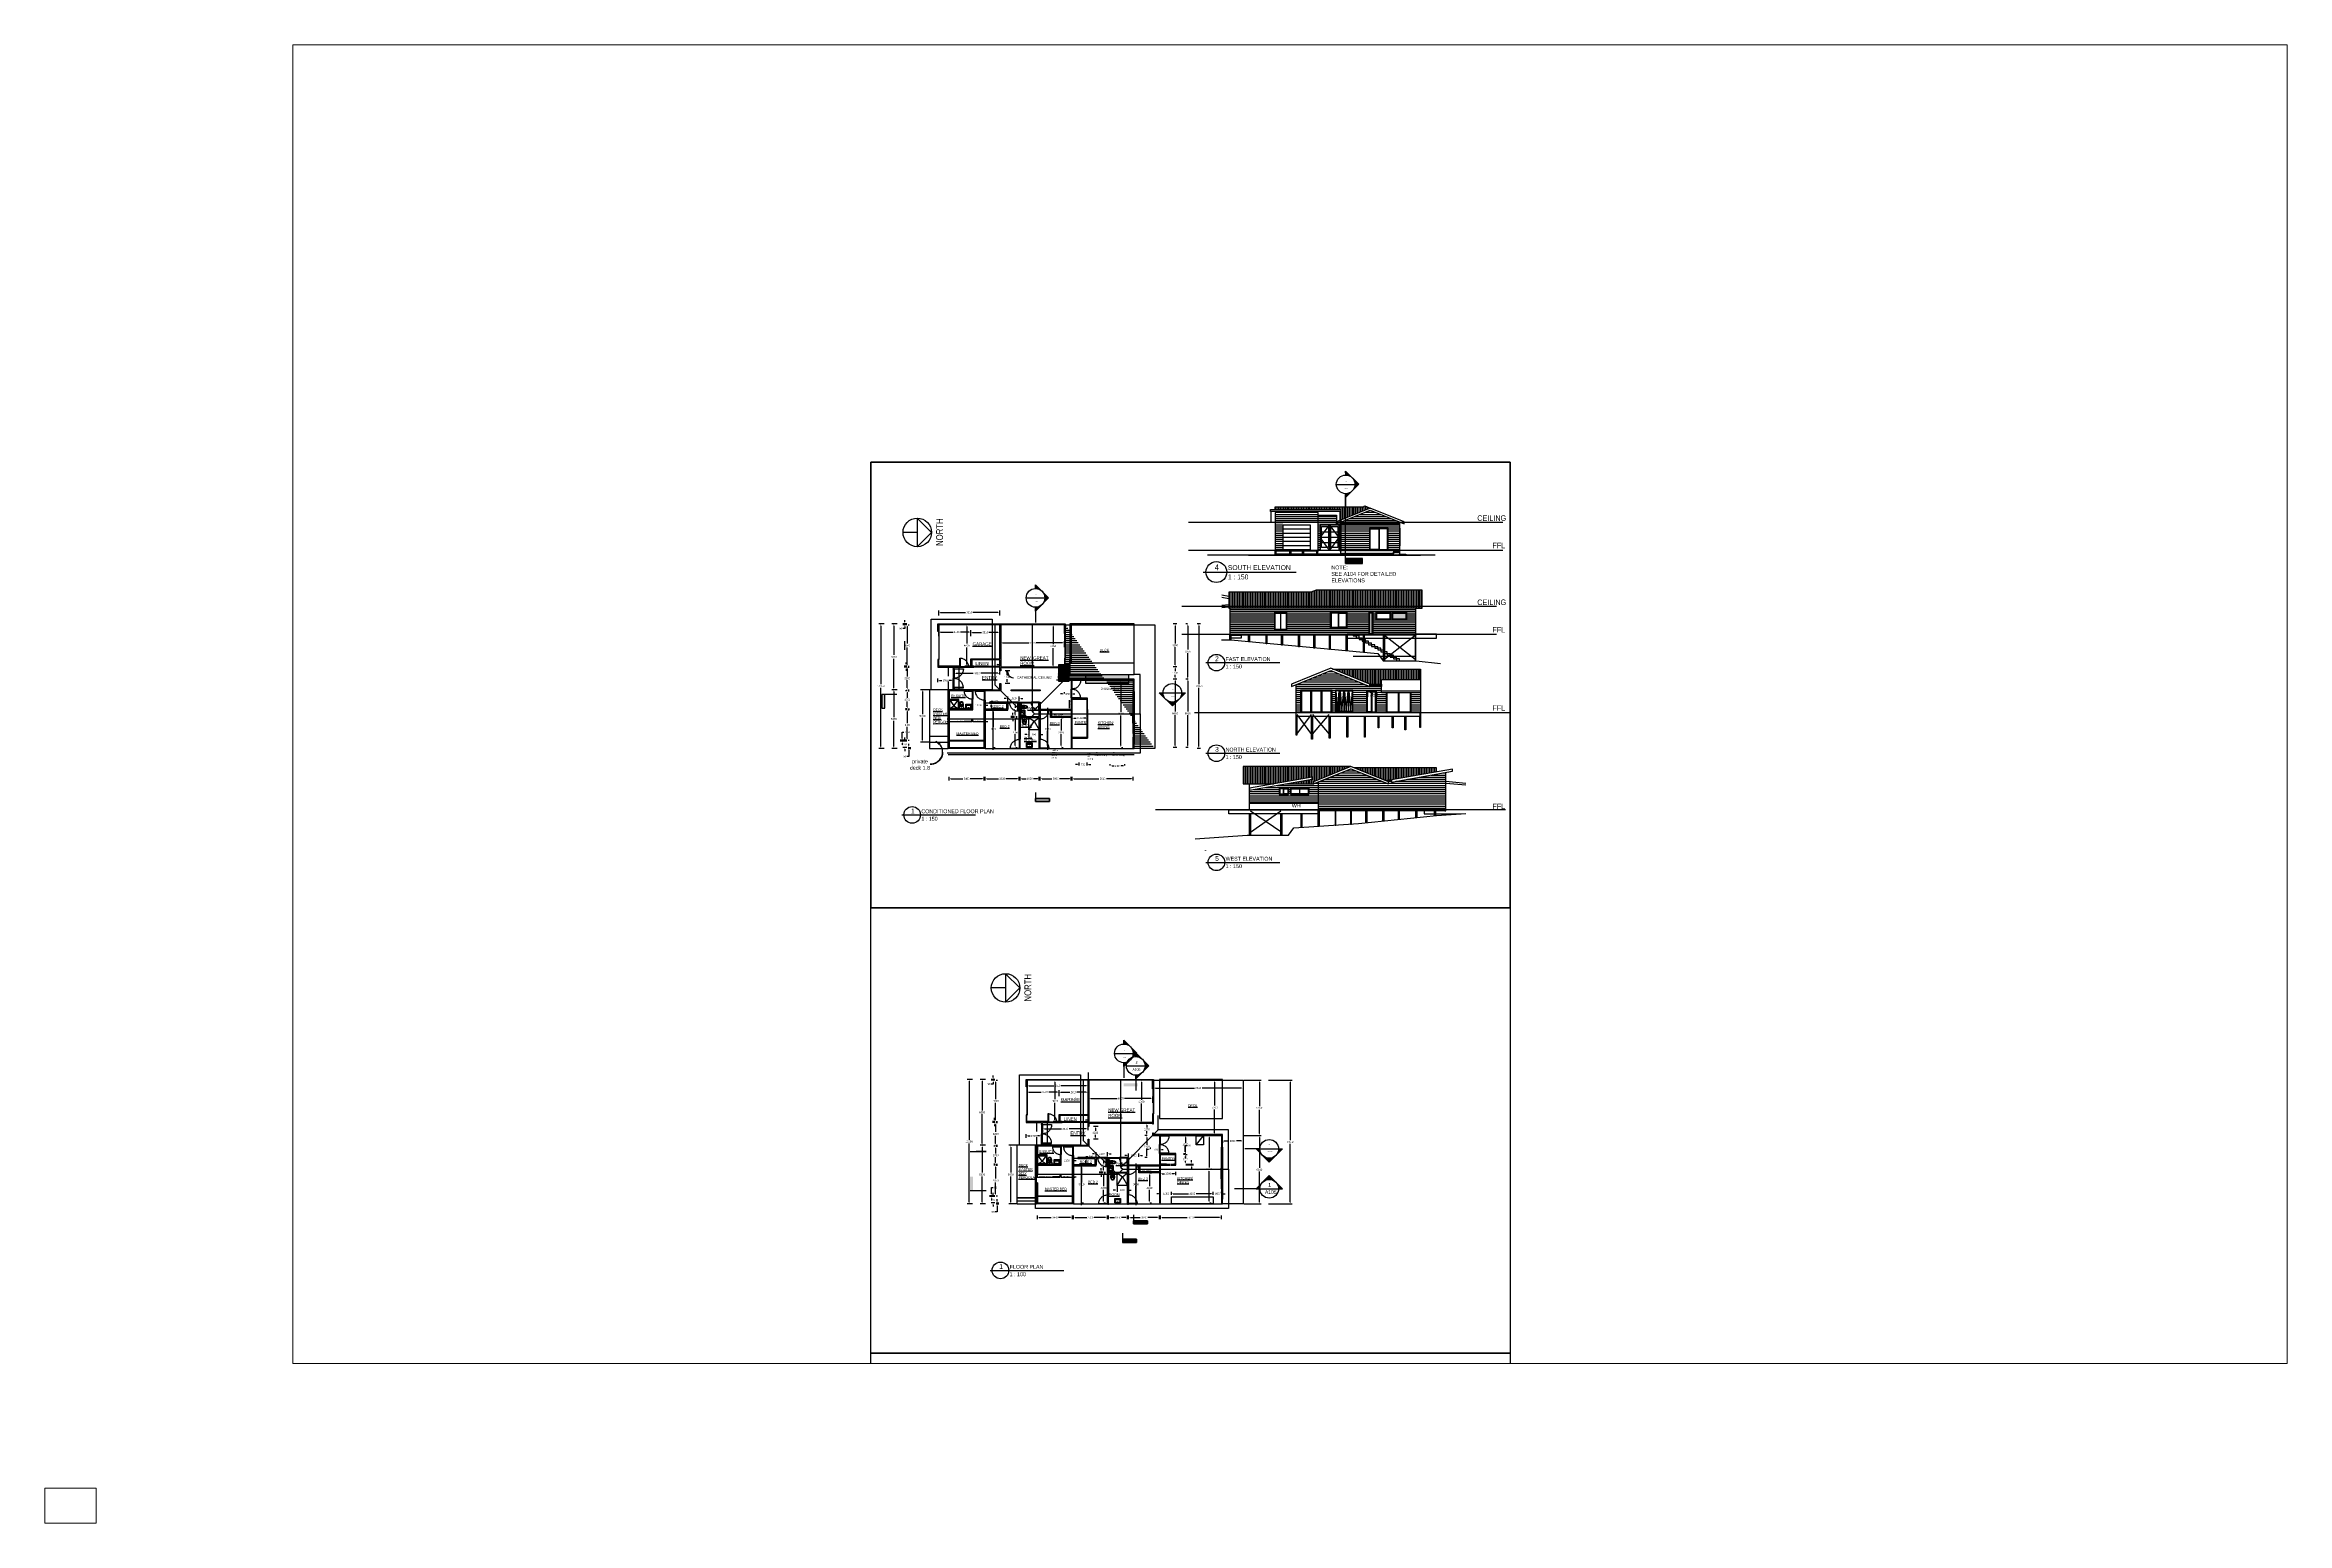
# Paper-space layout 'Layout1' of a CAD drawing. Header units: metres. Extents: x 0 to 20.7, y 0 to 13.7.
# The model-space entities are those that its viewports show. They can reach past a viewport. Long polylines and large blocks are cut down to what shows.
import ezdxf

# ---------------------------------------------------------------- set-up
doc = ezdxf.new("R2010")
doc.units = ezdxf.units.M
doc.header["$MEASUREMENT"] = 0
for name, pattern in [('ACAD_ISO08W100', [36, 24, -3, 6, -3]), ('DASHED', [19.05, 12.7, -6.35]), ('HIDDEN', [0.375, 0.25, -0.125]), ('HIDDEN2', [0.1875, 0.125, -0.0625]), ('HIDDEN4', [0.09375, 0.0625, -0.03125]), ('JIS_02_2.0', [3, 2, -1])]:
    doc.linetypes.add(name, pattern=pattern)
for name, color, linetype in [('A-MUROS', 1, 'Continuous'), ('A-NOMBRE_MATERIAL', 4, 'Continuous'), ('A-TEXTOS', 2, 'Continuous'), ('A-VIDRIO', 4, 'Continuous'), ('NUEVO DIBUJO', 2, 'Continuous'), ('OP-PROY 1', 8, 'HIDDEN4'), ('OP-PROY 2', 1, 'HIDDEN4')]:
    doc.layers.add(name, color=color, linetype=linetype)
doc.styles.get("Standard").update_dxf_attribs({"font": 'arial.ttf'})
doc.dimstyles.get("Standard").update_dxf_attribs({"dimtxt": 0.18, "dimasz": 0.18, "dimexe": 0.18, "dimexo": 0.0625, "dimgap": 0.09, "dimtad": 0, "dimtih": 1, "dimtoh": 1, "dimzin": 0, "dimdsep": 46, "dimtxsty": 'Standard', "dimcen": 0.09, "dimadec": 0, "dimazin": 0, "dimtfac": 1, "dimtofl": 0, "dimtmove": 0, "dimatfit": 3, "dimfxl": 1, "dimtolj": 1, "dimtzin": 0, "dimarcsym": 0})
pattern_1 = [(0, (2.43621, -69.63632), (0, 0.2), [])]
pattern_2 = [(90, (2.43621, -69.63632), (-0.15875, 1e-17), [])]

# ---------------------------------------------------------------- blocks, each defined once
blk = doc.blocks.new('wc')
at = {"layer": 'A-NOMBRE_MATERIAL'}
blk.add_lwpolyline([(3815.3, 8922.9, 0.282054), (3792.4, 8920.2, 0.230623), (3792, 8919.5), (3792, 8914.1, 0.230623), (3792.4, 8913.4, 0.282054), (3815.3, 8910.8)], format="xyb", dxfattribs=at)
for points in [[(3809.7, 8912.4, 0.301967), (3810.2, 8913.3), (3810.2, 8920.4, 0.301967), (3809.7, 8921.2, 0.26573), (3794.2, 8919.3, 0.236687), (3793.8, 8918.6), (3793.8, 8915.1, 0.236687), (3794.2, 8914.3, 0.26573)], [(3804.6, 8914.6), (3806.1, 8914.6, 0.131931), (3806.1, 8919.1), (3804.6, 8919.1, 1)], [(3815.6, 8925.9, -0.379717), (3816.9, 8927.1), (3822.8, 8927.1), (3822.8, 8906.6), (3816.9, 8906.6, -0.379717), (3815.6, 8907.8, -0.059669)]]:
    blk.add_lwpolyline(points, format="xyb", close=True, dxfattribs=at)
blk.add_circle((3819, 8916.8), 0.567, dxfattribs=at)
blk.add_arc((3891.4, 8916.8), 76.4, 172.2786, 172.2821, dxfattribs=at)
blk = doc.blocks.new('lavabo')
at = {"layer": 'A-NOMBRE_MATERIAL'}
for p, q in [((3727.6, 8883.3), (3746.3, 8883.3)), ((3727.6, 8868.3), (3727.6, 8883.3)), ((3746.3, 8868.3), (3727.6, 8868.3)), ((3729.1, 8881.8), (3744.8, 8881.8)), ((3729.1, 8869.8), (3729.1, 8881.8)), ((3729.1, 8869.8), (3730.2, 8872.2)), ((3744.8, 8869.8), (3729.1, 8869.8)), ((3730.2, 8872.2), (3730.2, 8881.8)), ((3743.7, 8872.2), (3730.2, 8872.2)), ((3743.7, 8881.8), (3743.7, 8872.2)), ((3744.8, 8869.8), (3743.7, 8872.2)), ((3744.8, 8881.8), (3744.8, 8869.8)), ((3746.3, 8883.3), (3746.3, 8868.3))]:
    blk.add_line(p, q, dxfattribs=at)
for radius in [1.12, 0.75]:
    blk.add_circle((3736.9, 8880.5), radius, dxfattribs=at)
blk = doc.blocks.new('*D123')
at = {"layer": 'A-TEXTOS', "color": 0, "lineweight": -2, "transparency": 16777216}
for p, q in [((248.59, 196.53), (248.59, 197.12)), ((248.77, 196.94), (251.31, 196.94)), ((254.57, 196.94), (252.03, 196.94)), ((254.75, 196.53), (254.75, 197.12))]:
    blk.add_line(p, q, dxfattribs=at)
at = {"layer": 'A-TEXTOS', "color": 0, "transparency": 16777216}
for points in [[(248.77, 196.97), (248.77, 196.91), (248.59, 196.94)], [(254.57, 196.97), (254.57, 196.91), (254.75, 196.94)]]:
    blk.add_solid(points, dxfattribs=at)
at = {"layer": 'Defpoints', "color": 0, "transparency": 16777216}
for p in [(248.59, 196.46), (254.75, 196.94), (254.75, 196.46)]:
    blk.add_point(p, dxfattribs=at)
at = {"layer": 'A-TEXTOS', "color": 0, "transparency": 16777216, "insert": (251.67, 196.94), "char_height": 0.18, "attachment_point": 5}
blk.add_mtext('\\A1;6160', dxfattribs=at)
blk = doc.blocks.new('*D190')
at = {"layer": 'A-TEXTOS', "color": 0, "lineweight": -2, "transparency": 16777216}
for p, q in [((245.7, 197.58), (245.7, 198.14)), ((245.88, 197.96), (246.74, 197.96)), ((248.32, 197.96), (247.46, 197.96)), ((248.5, 197.58), (248.5, 198.14))]:
    blk.add_line(p, q, dxfattribs=at)
at = {"layer": 'A-TEXTOS', "color": 0, "transparency": 16777216}
for points in [[(245.88, 197.99), (245.88, 197.93), (245.7, 197.96)], [(248.32, 197.99), (248.32, 197.93), (248.5, 197.96)]]:
    blk.add_solid(points, dxfattribs=at)
at = {"layer": 'Defpoints', "color": 0, "transparency": 16777216}
for p in [(245.7, 197.52), (248.5, 197.96), (248.5, 197.52)]:
    blk.add_point(p, dxfattribs=at)
at = {"layer": 'A-TEXTOS', "color": 0, "transparency": 16777216, "insert": (247.1, 197.96), "char_height": 0.18, "attachment_point": 5}
blk.add_mtext('\\A1;2810', dxfattribs=at)
blk = doc.blocks.new('*D124')
at = {"layer": 'A-TEXTOS', "color": 0, "lineweight": -2, "transparency": 16777216}
for p, q in [((242.6, 197.58), (242.6, 198.17)), ((242.78, 197.99), (243.98, 197.99)), ((245.52, 197.99), (244.7, 197.99)), ((245.7, 197.58), (245.7, 198.17))]:
    blk.add_line(p, q, dxfattribs=at)
at = {"layer": 'A-TEXTOS', "color": 0, "transparency": 16777216}
for points in [[(242.78, 198.02), (242.78, 197.96), (242.6, 197.99)], [(245.52, 198.02), (245.52, 197.96), (245.7, 197.99)]]:
    blk.add_solid(points, dxfattribs=at)
at = {"layer": 'Defpoints', "color": 0, "transparency": 16777216}
for p in [(242.6, 197.99), (242.6, 197.52), (245.7, 197.52)]:
    blk.add_point(p, dxfattribs=at)
at = {"layer": 'A-TEXTOS', "color": 0, "transparency": 16777216, "insert": (244.34, 197.99), "char_height": 0.18, "attachment_point": 5}
blk.add_mtext('\\A1;3100', dxfattribs=at)
blk = doc.blocks.new('*D191')
at = {"layer": 'A-TEXTOS', "color": 0, "lineweight": -2, "transparency": 16777216}
for p, q in [((245.4, 198.69), (245.13, 198.69)), ((245.31, 198.51), (245.31, 196.88)), ((245.31, 194.87), (245.31, 196.51)), ((245.4, 194.69), (245.13, 194.69))]:
    blk.add_line(p, q, dxfattribs=at)
at = {"layer": 'A-TEXTOS', "color": 0, "transparency": 16777216}
for points in [[(245.28, 198.51), (245.34, 198.51), (245.31, 198.69)], [(245.28, 194.87), (245.34, 194.87), (245.31, 194.69)]]:
    blk.add_solid(points, dxfattribs=at)
at = {"layer": 'Defpoints', "color": 0, "transparency": 16777216}
for p in [(245.31, 198.69), (245.46, 198.69), (245.46, 194.69)]:
    blk.add_point(p, dxfattribs=at)
at = {"layer": 'A-TEXTOS', "color": 0, "transparency": 16777216, "insert": (245.31, 196.69), "char_height": 0.18, "attachment_point": 5}
blk.add_mtext('\\A1;4000', dxfattribs=at)
blk = doc.blocks.new('*D125')
at = {"layer": 'A-TEXTOS', "color": 0, "lineweight": -2, "transparency": 16777216}
for p, q in [((242.51, 193.14), (242.51, 193.49)), ((242.69, 193.31), (242.91, 193.31)), ((243.83, 193.31), (243.61, 193.31)), ((244.01, 193.14), (244.01, 193.49))]:
    blk.add_line(p, q, dxfattribs=at)
at = {"layer": 'A-TEXTOS', "color": 0, "transparency": 16777216}
for points in [[(242.69, 193.34), (242.69, 193.28), (242.51, 193.31)], [(243.83, 193.34), (243.83, 193.28), (244.01, 193.31)]]:
    blk.add_solid(points, dxfattribs=at)
at = {"layer": 'Defpoints', "color": 0, "transparency": 16777216}
for p in [(242.51, 193.08), (244.01, 193.31), (244.01, 193.08)]:
    blk.add_point(p, dxfattribs=at)
at = {"layer": 'A-TEXTOS', "color": 0, "transparency": 16777216, "insert": (243.26, 193.31), "char_height": 0.18, "attachment_point": 5}
blk.add_mtext('\\A1;1500', dxfattribs=at)
blk = doc.blocks.new('*D126')
at = {"layer": 'A-TEXTOS', "color": 0, "lineweight": -2, "transparency": 16777216}
for p, q in [((237.31, 198.78), (236.82, 198.78)), ((237, 198.6), (237, 192.94)), ((237, 186.92), (237, 192.58)), ((237.31, 186.74), (236.82, 186.74))]:
    blk.add_line(p, q, dxfattribs=at)
at = {"layer": 'A-TEXTOS', "color": 0, "transparency": 16777216}
for points in [[(236.97, 198.6), (237.03, 198.6), (237, 198.78)], [(236.97, 186.92), (237.03, 186.92), (237, 186.74)]]:
    blk.add_solid(points, dxfattribs=at)
at = {"layer": 'Defpoints', "color": 0, "transparency": 16777216}
for p in [(237, 198.78), (237.37, 198.78), (237.37, 186.74)]:
    blk.add_point(p, dxfattribs=at)
at = {"layer": 'A-TEXTOS', "color": 0, "transparency": 16777216, "insert": (237, 192.76), "char_height": 0.18, "attachment_point": 5}
blk.add_mtext('\\A1;12050', dxfattribs=at)
blk = doc.blocks.new('*D127')
at = {"layer": 'A-TEXTOS', "color": 0, "lineweight": -2, "transparency": 16777216}
for p, q in [((238.57, 192.41), (238.08, 192.41)), ((238.26, 192.23), (238.26, 189.76)), ((238.26, 186.92), (238.26, 189.39)), ((238.57, 186.74), (238.08, 186.74))]:
    blk.add_line(p, q, dxfattribs=at)
at = {"layer": 'A-TEXTOS', "color": 0, "transparency": 16777216}
for points in [[(238.23, 192.23), (238.29, 192.23), (238.26, 192.41)], [(238.23, 186.92), (238.29, 186.92), (238.26, 186.74)]]:
    blk.add_solid(points, dxfattribs=at)
at = {"layer": 'Defpoints', "color": 0, "transparency": 16777216}
for p in [(238.26, 192.41), (238.64, 192.41), (238.64, 186.74)]:
    blk.add_point(p, dxfattribs=at)
at = {"layer": 'A-TEXTOS', "color": 0, "transparency": 16777216, "insert": (238.26, 189.58), "char_height": 0.18, "attachment_point": 5}
blk.add_mtext('\\A1;5670', dxfattribs=at)
blk = doc.blocks.new('*D128')
at = {"layer": 'A-TEXTOS', "color": 0, "lineweight": -2, "transparency": 16777216}
for p, q in [((238.57, 198.78), (238.08, 198.78)), ((238.26, 198.6), (238.26, 195.78)), ((238.26, 192.59), (238.26, 195.41)), ((238.57, 192.41), (238.08, 192.41))]:
    blk.add_line(p, q, dxfattribs=at)
at = {"layer": 'A-TEXTOS', "color": 0, "transparency": 16777216}
for points in [[(238.23, 198.6), (238.29, 198.6), (238.26, 198.78)], [(238.23, 192.59), (238.29, 192.59), (238.26, 192.41)]]:
    blk.add_solid(points, dxfattribs=at)
at = {"layer": 'Defpoints', "color": 0, "transparency": 16777216}
for p in [(238.26, 198.78), (238.64, 198.78), (238.64, 192.41)]:
    blk.add_point(p, dxfattribs=at)
at = {"layer": 'A-TEXTOS', "color": 0, "transparency": 16777216, "insert": (238.26, 195.59), "char_height": 0.18, "attachment_point": 5}
blk.add_mtext('\\A1;6380', dxfattribs=at)
blk = doc.blocks.new('*D129')
at = {"layer": 'A-TEXTOS', "color": 0, "lineweight": -2, "transparency": 16777216}
for p, q in [((239.63, 186.83), (239.89, 186.83)), ((239.63, 186.74), (239.89, 186.74)), ((239.71, 187.01), (239.71, 187.19)), ((239.71, 186.56), (239.71, 185.96)), ((239.71, 185.96), (239.53, 185.96))]:
    blk.add_line(p, q, dxfattribs=at)
at = {"layer": 'A-TEXTOS', "color": 0, "transparency": 16777216}
for points in [[(239.68, 187.01), (239.74, 187.01), (239.71, 186.83)], [(239.68, 186.56), (239.74, 186.56), (239.71, 186.74)]]:
    blk.add_solid(points, dxfattribs=at)
at = {"layer": 'Defpoints', "color": 0, "transparency": 16777216}
for p in [(239.56, 186.83), (239.56, 186.74), (239.71, 186.83)]:
    blk.add_point(p, dxfattribs=at)
at = {"layer": 'A-TEXTOS', "color": 0, "transparency": 16777216, "insert": (239.31, 185.96), "char_height": 0.18, "attachment_point": 5}
blk.add_mtext('\\A1;90', dxfattribs=at)
blk = doc.blocks.new('*D130')
at = {"layer": 'A-TEXTOS', "color": 0, "lineweight": -2, "transparency": 16777216}
for p, q in [((239.5, 187.44), (239.13, 187.44)), ((239.5, 186.83), (239.13, 186.83)), ((239.31, 187.62), (239.31, 187.8)), ((239.31, 186.65), (239.31, 186.47))]:
    blk.add_line(p, q, dxfattribs=at)
at = {"layer": 'A-TEXTOS', "color": 0, "transparency": 16777216}
for points in [[(239.28, 187.62), (239.34, 187.62), (239.31, 187.44)], [(239.28, 186.65), (239.34, 186.65), (239.31, 186.83)]]:
    blk.add_solid(points, dxfattribs=at)
at = {"layer": 'Defpoints', "color": 0, "transparency": 16777216}
for p in [(239.31, 187.44), (239.56, 187.44), (239.56, 186.83)]:
    blk.add_point(p, dxfattribs=at)
at = {"layer": 'A-TEXTOS', "color": 0, "transparency": 16777216, "insert": (239.31, 187.14), "char_height": 0.18, "attachment_point": 5}
blk.add_mtext('\\A1;0.61', dxfattribs=at)
blk = doc.blocks.new('*D131')
at = {"layer": 'A-TEXTOS', "color": 0, "lineweight": -2, "transparency": 16777216}
for p, q in [((254.57, 192), (254.39, 192)), ((254.75, 192.06), (254.75, 192.18)), ((255.41, 192.06), (255.41, 192.18)), ((255.59, 192), (255.77, 192))]:
    blk.add_line(p, q, dxfattribs=at)
at = {"layer": 'A-TEXTOS', "color": 0, "transparency": 16777216}
for points in [[(254.57, 192.03), (254.57, 191.97), (254.75, 192)], [(255.59, 192.03), (255.59, 191.97), (255.41, 192)]]:
    blk.add_solid(points, dxfattribs=at)
at = {"layer": 'Defpoints', "color": 0, "transparency": 16777216}
for p in [(254.75, 192), (255.41, 192), (255.41, 192)]:
    blk.add_point(p, dxfattribs=at)
at = {"layer": 'A-TEXTOS', "color": 0, "transparency": 16777216, "insert": (255.08, 192), "char_height": 0.18, "attachment_point": 5}
blk.add_mtext('\\A1;660', dxfattribs=at)
blk = doc.blocks.new('*D132')
at = {"layer": 'A-TEXTOS', "color": 0, "lineweight": -2, "transparency": 16777216}
for p, q in [((254.44, 189.56), (254.44, 188.47)), ((254.5, 189.74), (254.62, 189.74)), ((254.44, 187.01), (254.44, 188.1)), ((254.5, 186.83), (254.62, 186.83))]:
    blk.add_line(p, q, dxfattribs=at)
at = {"layer": 'A-TEXTOS', "color": 0, "transparency": 16777216}
for points in [[(254.41, 189.56), (254.47, 189.56), (254.44, 189.74)], [(254.41, 187.01), (254.47, 187.01), (254.44, 186.83)]]:
    blk.add_solid(points, dxfattribs=at)
at = {"layer": 'Defpoints', "color": 0, "transparency": 16777216}
for p in [(254.44, 189.74), (254.44, 189.74), (254.44, 186.83)]:
    blk.add_point(p, dxfattribs=at)
at = {"layer": 'A-TEXTOS', "color": 0, "transparency": 16777216, "insert": (254.44, 188.28), "char_height": 0.18, "attachment_point": 5}
blk.add_mtext('\\A1;2910', dxfattribs=at)
blk = doc.blocks.new('*D133')
at = {"layer": 'A-TEXTOS', "color": 0, "lineweight": -2, "transparency": 16777216}
for p, q in [((242.6, 199.58), (242.6, 200.07)), ((242.78, 199.89), (245.19, 199.89)), ((248.32, 199.89), (245.91, 199.89)), ((248.5, 199.58), (248.5, 200.07))]:
    blk.add_line(p, q, dxfattribs=at)
at = {"layer": 'A-TEXTOS', "color": 0, "transparency": 16777216}
for points in [[(242.78, 199.92), (242.78, 199.86), (242.6, 199.89)], [(248.32, 199.92), (248.32, 199.86), (248.5, 199.89)]]:
    blk.add_solid(points, dxfattribs=at)
at = {"layer": 'Defpoints', "color": 0, "transparency": 16777216}
for p in [(242.6, 199.51), (248.5, 199.89), (248.5, 199.51)]:
    blk.add_point(p, dxfattribs=at)
at = {"layer": 'A-TEXTOS', "color": 0, "transparency": 16777216, "insert": (245.55, 199.89), "char_height": 0.18, "attachment_point": 5}
blk.add_mtext('\\A1;5910', dxfattribs=at)
blk = doc.blocks.new('*D192')
at = {"layer": 'A-TEXTOS', "color": 0, "lineweight": -2, "transparency": 16777216}
for p, q in [((253.83, 198.69), (253.49, 198.69)), ((253.67, 198.51), (253.67, 196.81)), ((253.67, 194.74), (253.67, 196.44)), ((253.72, 194.56), (253.49, 194.56))]:
    blk.add_line(p, q, dxfattribs=at)
at = {"layer": 'A-TEXTOS', "color": 0, "transparency": 16777216}
for points in [[(253.64, 198.51), (253.7, 198.51), (253.67, 198.69)], [(253.64, 194.74), (253.7, 194.74), (253.67, 194.56)]]:
    blk.add_solid(points, dxfattribs=at)
at = {"layer": 'Defpoints', "color": 0, "transparency": 16777216}
for p in [(253.67, 198.69), (253.9, 198.69), (253.79, 194.56)]:
    blk.add_point(p, dxfattribs=at)
at = {"layer": 'A-TEXTOS', "color": 0, "transparency": 16777216, "insert": (253.67, 196.63), "char_height": 0.18, "attachment_point": 5}
blk.add_mtext('\\A1;4060', dxfattribs=at)
blk = doc.blocks.new('*D93')
at = {"layer": 'A-TEXTOS', "color": 0, "lineweight": -2, "transparency": 16777216}
for p, q in [((245.72, 190.92), (245.54, 190.92)), ((245.9, 190.73), (245.9, 191.1)), ((246.99, 190.73), (246.99, 191.1)), ((247.17, 190.92), (247.35, 190.92))]:
    blk.add_line(p, q, dxfattribs=at)
at = {"layer": 'A-TEXTOS', "color": 0, "transparency": 16777216}
for points in [[(245.72, 190.95), (245.72, 190.89), (245.9, 190.92)], [(247.17, 190.95), (247.17, 190.89), (246.99, 190.92)]]:
    blk.add_solid(points, dxfattribs=at)
at = {"layer": 'Defpoints', "color": 0, "transparency": 16777216}
for p in [(246.99, 190.92), (245.9, 190.66), (246.99, 190.66)]:
    blk.add_point(p, dxfattribs=at)
at = {"layer": 'A-TEXTOS', "color": 0, "transparency": 16777216, "insert": (246.44, 190.92), "char_height": 0.18, "attachment_point": 5}
blk.add_mtext('\\A1;1100', dxfattribs=at)
blk = doc.blocks.new('*D94')
at = {"layer": 'A-TEXTOS', "color": 0, "lineweight": -2, "transparency": 16777216}
for p, q in [((253.13, 190.25), (253.13, 188.81)), ((253.19, 190.43), (253.31, 190.43)), ((253.13, 187.01), (253.13, 188.45)), ((253.16, 186.83), (253.31, 186.83))]:
    blk.add_line(p, q, dxfattribs=at)
at = {"layer": 'A-TEXTOS', "color": 0, "transparency": 16777216}
for points in [[(253.1, 190.25), (253.16, 190.25), (253.13, 190.43)], [(253.1, 187.01), (253.16, 187.01), (253.13, 186.83)]]:
    blk.add_solid(points, dxfattribs=at)
at = {"layer": 'Defpoints', "color": 0, "transparency": 16777216}
for p in [(253.13, 190.43), (253.13, 190.43), (253.1, 186.83)]:
    blk.add_point(p, dxfattribs=at)
at = {"layer": 'A-TEXTOS', "color": 0, "transparency": 16777216, "insert": (253.13, 188.63), "char_height": 0.18, "attachment_point": 5}
blk.add_mtext('\\A1;3600', dxfattribs=at)
blk = doc.blocks.new('*D95')
at = {"layer": 'A-TEXTOS', "color": 0, "lineweight": -2, "transparency": 16777216}
for p, q in [((249.1, 191.57), (248.92, 191.57)), ((249.28, 191.28), (249.28, 191.75)), ((250.38, 191.31), (250.38, 191.75)), ((250.56, 191.57), (250.74, 191.57))]:
    blk.add_line(p, q, dxfattribs=at)
at = {"layer": 'A-TEXTOS', "color": 0, "transparency": 16777216}
for points in [[(249.1, 191.6), (249.1, 191.54), (249.28, 191.57)], [(250.56, 191.6), (250.56, 191.54), (250.38, 191.57)]]:
    blk.add_solid(points, dxfattribs=at)
at = {"layer": 'Defpoints', "color": 0, "transparency": 16777216}
for p in [(249.28, 191.22), (250.38, 191.57), (250.38, 191.24)]:
    blk.add_point(p, dxfattribs=at)
at = {"layer": 'A-TEXTOS', "color": 0, "transparency": 16777216, "insert": (249.83, 191.57), "char_height": 0.18, "attachment_point": 5}
blk.add_mtext('\\A1;1100', dxfattribs=at)
blk = doc.blocks.new('*D96')
at = {"layer": 'A-TEXTOS', "color": 0, "lineweight": -2, "transparency": 16777216}
for p, q in [((249.49, 194.24), (249.03, 194.24)), ((249.49, 193), (249.03, 193)), ((249.21, 194.06), (249.21, 193.8)), ((249.21, 193.18), (249.21, 193.44))]:
    blk.add_line(p, q, dxfattribs=at)
at = {"layer": 'A-TEXTOS', "color": 0, "transparency": 16777216}
for points in [[(249.18, 194.06), (249.24, 194.06), (249.21, 194.24)], [(249.18, 193.18), (249.24, 193.18), (249.21, 193)]]:
    blk.add_solid(points, dxfattribs=at)
at = {"layer": 'Defpoints', "color": 0, "transparency": 16777216}
for p in [(249.21, 194.24), (249.56, 194.24), (249.56, 193)]:
    blk.add_point(p, dxfattribs=at)
at = {"layer": 'A-TEXTOS', "color": 0, "transparency": 16777216, "insert": (249.21, 193.62), "char_height": 0.18, "attachment_point": 5}
blk.add_mtext('\\A1;1238', dxfattribs=at)
blk = doc.blocks.new('*D97')
at = {"layer": 'A-TEXTOS', "color": 0, "lineweight": -2, "transparency": 16777216}
for p, q in [((244.1, 193.87), (244.1, 194.18)), ((244.28, 194), (245.94, 194)), ((248.32, 194), (246.66, 194)), ((248.5, 193.87), (248.5, 194.18))]:
    blk.add_line(p, q, dxfattribs=at)
at = {"layer": 'A-TEXTOS', "color": 0, "transparency": 16777216}
for points in [[(244.28, 194.03), (244.28, 193.97), (244.1, 194)], [(248.32, 194.03), (248.32, 193.97), (248.5, 194)]]:
    blk.add_solid(points, dxfattribs=at)
at = {"layer": 'Defpoints', "color": 0, "transparency": 16777216}
for p in [(244.1, 193.81), (248.5, 194), (248.5, 193.81)]:
    blk.add_point(p, dxfattribs=at)
at = {"layer": 'A-TEXTOS', "color": 0, "transparency": 16777216, "insert": (246.3, 194), "char_height": 0.18, "attachment_point": 5}
blk.add_mtext('\\A1;4410', dxfattribs=at)
blk = doc.blocks.new('*D98')
at = {"layer": 'A-TEXTOS', "color": 0, "lineweight": -2, "transparency": 16777216}
for p, q in [((243.6, 189.4), (243.6, 189.52)), ((243.78, 189.34), (244.34, 189.34)), ((245.63, 189.34), (245.06, 189.34)), ((245.81, 189.4), (245.81, 189.52))]:
    blk.add_line(p, q, dxfattribs=at)
at = {"layer": 'A-TEXTOS', "color": 0, "transparency": 16777216}
for points in [[(243.78, 189.37), (243.78, 189.31), (243.6, 189.34)], [(245.63, 189.37), (245.63, 189.31), (245.81, 189.34)]]:
    blk.add_solid(points, dxfattribs=at)
at = {"layer": 'Defpoints', "color": 0, "transparency": 16777216}
for p in [(243.6, 189.34), (245.81, 189.34), (245.81, 189.34)]:
    blk.add_point(p, dxfattribs=at)
at = {"layer": 'A-TEXTOS', "color": 0, "transparency": 16777216, "insert": (244.7, 189.34), "char_height": 0.18, "attachment_point": 5}
blk.add_mtext('\\A1;2210', dxfattribs=at)
blk = doc.blocks.new('*D99')
at = {"layer": 'A-TEXTOS', "color": 0, "lineweight": -2, "transparency": 16777216}
for p, q in [((245.63, 189.34), (245.45, 189.34)), ((245.81, 189.4), (245.81, 189.52)), ((245.9, 189.4), (245.9, 189.52)), ((246.08, 189.34), (246.26, 189.34))]:
    blk.add_line(p, q, dxfattribs=at)
at = {"layer": 'A-TEXTOS', "color": 0, "transparency": 16777216}
for points in [[(245.63, 189.37), (245.63, 189.31), (245.81, 189.34)], [(246.08, 189.37), (246.08, 189.31), (245.9, 189.34)]]:
    blk.add_solid(points, dxfattribs=at)
at = {"layer": 'Defpoints', "color": 0, "transparency": 16777216}
for p in [(245.81, 189.34), (245.9, 189.34), (245.9, 189.34)]:
    blk.add_point(p, dxfattribs=at)
at = {"layer": 'A-TEXTOS', "color": 0, "transparency": 16777216, "insert": (245.85, 189.34), "char_height": 0.18, "width": 0.5459, "attachment_point": 5}
blk.add_mtext('\\A1;90', dxfattribs=at)
blk = doc.blocks.new('*D187')
at = {"layer": 'A-TEXTOS', "color": 0, "lineweight": -2, "transparency": 16777216}
for p, q in [((245.72, 189.34), (245.54, 189.34)), ((245.9, 189.4), (245.9, 189.52)), ((246.99, 189.4), (246.99, 189.52)), ((247.17, 189.34), (247.35, 189.34))]:
    blk.add_line(p, q, dxfattribs=at)
at = {"layer": 'A-TEXTOS', "color": 0, "transparency": 16777216}
for points in [[(245.72, 189.37), (245.72, 189.31), (245.9, 189.34)], [(247.17, 189.37), (247.17, 189.31), (246.99, 189.34)]]:
    blk.add_solid(points, dxfattribs=at)
at = {"layer": 'Defpoints', "color": 0, "transparency": 16777216}
for p in [(245.9, 189.34), (246.99, 189.34), (246.99, 189.34)]:
    blk.add_point(p, dxfattribs=at)
at = {"layer": 'A-TEXTOS', "color": 0, "transparency": 16777216, "insert": (246.44, 189.34), "char_height": 0.18, "attachment_point": 5}
blk.add_mtext('\\A1;1100', dxfattribs=at)
blk = doc.blocks.new('*D100')
at = {"layer": 'Defpoints', "color": 0, "transparency": 16777216}
for p in [(247.87, 190.44), (247.87, 190.44), (247.87, 186.83)]:
    blk.add_point(p, dxfattribs=at)
at = {"layer": 'NUEVO DIBUJO', "color": 0, "lineweight": -2, "transparency": 16777216}
for p, q in [((247.87, 190.26), (247.87, 188.82)), ((247.93, 190.44), (248.05, 190.44)), ((247.87, 187.01), (247.87, 188.45)), ((247.93, 186.83), (248.05, 186.83))]:
    blk.add_line(p, q, dxfattribs=at)
at = {"layer": 'NUEVO DIBUJO', "color": 0, "transparency": 16777216}
for points in [[(247.84, 190.26), (247.9, 190.26), (247.87, 190.44)], [(247.84, 187.01), (247.9, 187.01), (247.87, 186.83)]]:
    blk.add_solid(points, dxfattribs=at)
at = {"layer": 'NUEVO DIBUJO', "color": 0, "transparency": 16777216, "insert": (247.87, 188.63), "char_height": 0.18, "attachment_point": 5}
blk.add_mtext('\\A1;3610', dxfattribs=at)
blk = doc.blocks.new('*D188')
at = {"layer": 'A-TEXTOS', "color": 0, "lineweight": -2, "transparency": 16777216}
for p, q in [((247.81, 191.13), (247.5, 191.13)), ((247.68, 191.13), (247.68, 191.31)), ((247.68, 191.31), (247.86, 191.31)), ((247.68, 190.71), (247.68, 190.95)), ((247.81, 190.53), (247.5, 190.53))]:
    blk.add_line(p, q, dxfattribs=at)
at = {"layer": 'A-TEXTOS', "color": 0, "transparency": 16777216}
for points in [[(247.65, 190.95), (247.71, 190.95), (247.68, 191.13)], [(247.65, 190.71), (247.71, 190.71), (247.68, 190.53)]]:
    blk.add_solid(points, dxfattribs=at)
at = {"layer": 'Defpoints', "color": 0, "transparency": 16777216}
for p in [(247.68, 191.13), (247.87, 191.13), (247.87, 190.53)]:
    blk.add_point(p, dxfattribs=at)
at = {"layer": 'A-TEXTOS', "color": 0, "transparency": 16777216, "insert": (248.15, 191.31), "char_height": 0.18, "attachment_point": 5}
blk.add_mtext('\\A1;600', dxfattribs=at)
blk = doc.blocks.new('*D101')
at = {"layer": 'A-TEXTOS', "color": 0, "lineweight": -2, "transparency": 16777216}
for p, q in [((239.5, 187.53), (238.88, 187.53)), ((239.5, 187.44), (238.88, 187.44)), ((239.06, 187.71), (239.06, 188.31)), ((239.06, 188.31), (239.24, 188.31)), ((239.06, 187.26), (239.06, 187.08))]:
    blk.add_line(p, q, dxfattribs=at)
at = {"layer": 'A-TEXTOS', "color": 0, "transparency": 16777216}
for points in [[(239.03, 187.71), (239.09, 187.71), (239.06, 187.53)], [(239.03, 187.26), (239.09, 187.26), (239.06, 187.44)]]:
    blk.add_solid(points, dxfattribs=at)
at = {"layer": 'Defpoints', "color": 0, "transparency": 16777216}
for p in [(239.06, 187.53), (239.56, 187.53), (239.56, 187.44)]:
    blk.add_point(p, dxfattribs=at)
at = {"layer": 'A-TEXTOS', "color": 0, "transparency": 16777216, "insert": (239.56, 188.31), "char_height": 0.18, "attachment_point": 5}
blk.add_mtext('\\A1;0.09', dxfattribs=at)
blk = doc.blocks.new('*D102')
at = {"layer": 'A-TEXTOS', "color": 0, "lineweight": -2, "transparency": 16777216}
for p, q in [((239.56, 190.3), (239.56, 189.19)), ((239.56, 187.71), (239.56, 188.82)), ((239.63, 190.48), (239.74, 190.48)), ((239.63, 187.53), (239.74, 187.53))]:
    blk.add_line(p, q, dxfattribs=at)
at = {"layer": 'A-TEXTOS', "color": 0, "transparency": 16777216}
for points in [[(239.53, 190.3), (239.59, 190.3), (239.56, 190.48)], [(239.53, 187.71), (239.59, 187.71), (239.56, 187.53)]]:
    blk.add_solid(points, dxfattribs=at)
at = {"layer": 'Defpoints', "color": 0, "transparency": 16777216}
for p in [(239.56, 190.48), (239.56, 190.48), (239.56, 187.53)]:
    blk.add_point(p, dxfattribs=at)
at = {"layer": 'A-TEXTOS', "color": 0, "transparency": 16777216, "insert": (239.56, 189), "char_height": 0.18, "attachment_point": 5}
blk.add_mtext('\\A1;2.95', dxfattribs=at)
blk = doc.blocks.new('*D103')
at = {"layer": 'A-TEXTOS', "color": 0, "lineweight": -2, "transparency": 16777216}
for p, q in [((239.5, 198.78), (239.14, 198.78)), ((239.5, 198.69), (239.14, 198.69)), ((239.32, 198.33), (239.14, 198.33)), ((239.32, 198.96), (239.32, 199.14)), ((239.32, 198.51), (239.32, 198.33))]:
    blk.add_line(p, q, dxfattribs=at)
at = {"layer": 'A-TEXTOS', "color": 0, "transparency": 16777216}
for points in [[(239.29, 198.96), (239.35, 198.96), (239.32, 198.78)], [(239.29, 198.51), (239.35, 198.51), (239.32, 198.69)]]:
    blk.add_solid(points, dxfattribs=at)
at = {"layer": 'Defpoints', "color": 0, "transparency": 16777216}
for p in [(239.32, 198.69), (239.56, 198.78), (239.56, 198.69)]:
    blk.add_point(p, dxfattribs=at)
at = {"layer": 'A-TEXTOS', "color": 0, "transparency": 16777216, "insert": (238.92, 198.33), "char_height": 0.18, "attachment_point": 5}
blk.add_mtext('\\A1;90', dxfattribs=at)
blk = doc.blocks.new('*D104')
at = {"layer": 'A-TEXTOS', "color": 0, "lineweight": -2, "transparency": 16777216}
for p, q in [((239.56, 198.51), (239.56, 196.87)), ((239.63, 198.69), (239.74, 198.69)), ((239.56, 194.87), (239.56, 196.51)), ((239.63, 194.69), (239.74, 194.69))]:
    blk.add_line(p, q, dxfattribs=at)
at = {"layer": 'A-TEXTOS', "color": 0, "transparency": 16777216}
for points in [[(239.53, 198.51), (239.59, 198.51), (239.56, 198.69)], [(239.53, 194.87), (239.59, 194.87), (239.56, 194.69)]]:
    blk.add_solid(points, dxfattribs=at)
at = {"layer": 'Defpoints', "color": 0, "transparency": 16777216}
for p in [(239.56, 198.69), (239.56, 194.69), (239.56, 194.69)]:
    blk.add_point(p, dxfattribs=at)
at = {"layer": 'A-TEXTOS', "color": 0, "transparency": 16777216, "insert": (239.56, 196.69), "char_height": 0.18, "attachment_point": 5}
blk.add_mtext('\\A1;4000', dxfattribs=at)
blk = doc.blocks.new('*D105')
at = {"layer": 'A-TEXTOS', "color": 0, "lineweight": -2, "transparency": 16777216}
for p, q in [((239.5, 194.69), (239.27, 194.69)), ((239.5, 194.6), (239.27, 194.6)), ((239.45, 194.87), (239.45, 195.05)), ((239.45, 194.42), (239.45, 194.24))]:
    blk.add_line(p, q, dxfattribs=at)
at = {"layer": 'A-TEXTOS', "color": 0, "transparency": 16777216}
for points in [[(239.42, 194.87), (239.48, 194.87), (239.45, 194.69)], [(239.42, 194.42), (239.48, 194.42), (239.45, 194.6)]]:
    blk.add_solid(points, dxfattribs=at)
at = {"layer": 'Defpoints', "color": 0, "transparency": 16777216}
for p in [(239.45, 194.6), (239.56, 194.69), (239.56, 194.6)]:
    blk.add_point(p, dxfattribs=at)
at = {"layer": 'A-TEXTOS', "color": 0, "transparency": 16777216, "insert": (239.45, 194.65), "char_height": 0.18, "attachment_point": 5}
blk.add_mtext('\\A1;90', dxfattribs=at)
blk = doc.blocks.new('*D106')
at = {"layer": 'A-TEXTOS', "color": 0, "lineweight": -2, "transparency": 16777216}
for p, q in [((239.56, 194.42), (239.56, 193.69)), ((239.56, 192.59), (239.56, 193.32)), ((239.6, 194.6), (239.74, 194.6)), ((239.63, 192.41), (239.74, 192.41))]:
    blk.add_line(p, q, dxfattribs=at)
at = {"layer": 'A-TEXTOS', "color": 0, "transparency": 16777216}
for points in [[(239.53, 194.42), (239.59, 194.42), (239.56, 194.6)], [(239.53, 192.59), (239.59, 192.59), (239.56, 192.41)]]:
    blk.add_solid(points, dxfattribs=at)
at = {"layer": 'Defpoints', "color": 0, "transparency": 16777216}
for p in [(239.54, 194.6), (239.56, 192.41), (239.56, 192.41)]:
    blk.add_point(p, dxfattribs=at)
at = {"layer": 'A-TEXTOS', "color": 0, "transparency": 16777216, "insert": (239.56, 193.51), "char_height": 0.18, "attachment_point": 5}
blk.add_mtext('\\A1;2200', dxfattribs=at)
blk = doc.blocks.new('*D107')
at = {"layer": 'A-TEXTOS', "color": 0, "lineweight": -2, "transparency": 16777216}
for p, q in [((239.5, 192.31), (239.38, 192.31)), ((239.56, 192.59), (239.56, 192.77)), ((239.56, 192.13), (239.56, 191.95)), ((239.63, 192.41), (239.74, 192.41))]:
    blk.add_line(p, q, dxfattribs=at)
at = {"layer": 'A-TEXTOS', "color": 0, "transparency": 16777216}
for points in [[(239.53, 192.59), (239.59, 192.59), (239.56, 192.41)], [(239.53, 192.13), (239.59, 192.13), (239.56, 192.31)]]:
    blk.add_solid(points, dxfattribs=at)
at = {"layer": 'Defpoints', "color": 0, "transparency": 16777216}
for p in [(239.56, 192.41), (239.56, 192.31), (239.56, 192.31)]:
    blk.add_point(p, dxfattribs=at)
at = {"layer": 'A-TEXTOS', "color": 0, "transparency": 16777216, "insert": (239.56, 192.36), "char_height": 0.18, "attachment_point": 5}
blk.add_mtext('\\A1;90', dxfattribs=at)
blk = doc.blocks.new('*D108')
at = {"layer": 'A-TEXTOS', "color": 0, "lineweight": -2, "transparency": 16777216}
for p, q in [((239.56, 192.13), (239.56, 191.62)), ((239.56, 190.75), (239.56, 191.26)), ((239.63, 192.31), (239.74, 192.31)), ((239.63, 190.57), (239.74, 190.57))]:
    blk.add_line(p, q, dxfattribs=at)
at = {"layer": 'A-TEXTOS', "color": 0, "transparency": 16777216}
for points in [[(239.53, 192.13), (239.59, 192.13), (239.56, 192.31)], [(239.53, 190.75), (239.59, 190.75), (239.56, 190.57)]]:
    blk.add_solid(points, dxfattribs=at)
at = {"layer": 'Defpoints', "color": 0, "transparency": 16777216}
for p in [(239.56, 192.31), (239.56, 190.57), (239.56, 190.57)]:
    blk.add_point(p, dxfattribs=at)
at = {"layer": 'A-TEXTOS', "color": 0, "transparency": 16777216, "insert": (239.56, 191.44), "char_height": 0.18, "attachment_point": 5}
blk.add_mtext('\\A1;1750', dxfattribs=at)
blk = doc.blocks.new('*D109')
at = {"layer": 'A-TEXTOS', "color": 0, "lineweight": -2, "transparency": 16777216}
for p, q in [((239.56, 190.75), (239.56, 190.93)), ((239.5, 190.57), (239.38, 190.57)), ((239.5, 190.48), (239.38, 190.48)), ((239.56, 190.3), (239.56, 190.12))]:
    blk.add_line(p, q, dxfattribs=at)
at = {"layer": 'A-TEXTOS', "color": 0, "transparency": 16777216}
for points in [[(239.53, 190.75), (239.59, 190.75), (239.56, 190.57)], [(239.53, 190.3), (239.59, 190.3), (239.56, 190.48)]]:
    blk.add_solid(points, dxfattribs=at)
at = {"layer": 'Defpoints', "color": 0, "transparency": 16777216}
for p in [(239.56, 190.57), (239.56, 190.48), (239.56, 190.48)]:
    blk.add_point(p, dxfattribs=at)
at = {"layer": 'A-TEXTOS', "color": 0, "transparency": 16777216, "insert": (239.56, 190.52), "char_height": 0.18, "attachment_point": 5}
blk.add_mtext('\\A1;0.09', dxfattribs=at)
blk = doc.blocks.new('*D110')
at = {"layer": 'Defpoints', "color": 0, "transparency": 16777216}
for p in [(256.19, 185.04), (256.94, 185.19), (256.94, 185.04)]:
    blk.add_point(p, dxfattribs=at)
at = {"layer": 'NUEVO DIBUJO', "color": 0, "lineweight": -2, "transparency": 16777216}
for p, q in [((256.01, 185.19), (255.83, 185.19)), ((256.19, 185.1), (256.19, 185.37)), ((256.94, 185.1), (256.94, 185.37)), ((257.12, 185.19), (257.3, 185.19))]:
    blk.add_line(p, q, dxfattribs=at)
at = {"layer": 'NUEVO DIBUJO', "color": 0, "transparency": 16777216}
for points in [[(256.01, 185.22), (256.01, 185.16), (256.19, 185.19)], [(257.12, 185.22), (257.12, 185.16), (256.94, 185.19)]]:
    blk.add_solid(points, dxfattribs=at)
at = {"layer": 'NUEVO DIBUJO', "color": 0, "transparency": 16777216, "insert": (256.56, 185.19), "char_height": 0.18, "attachment_point": 5}
blk.add_mtext('\\A1;750', dxfattribs=at)
blk = doc.blocks.new('*D111')
at = {"layer": 'Defpoints', "color": 0, "transparency": 16777216}
for p in [(259.19, 185.04), (260.6, 185.04), (260.6, 185.04)]:
    blk.add_point(p, dxfattribs=at)
at = {"layer": 'NUEVO DIBUJO', "color": 0, "lineweight": -2, "transparency": 16777216}
for p, q in [((259.19, 185.1), (259.19, 185.22)), ((259.37, 185.04), (259.55, 185.04)), ((260.42, 185.04), (260.25, 185.04)), ((260.6, 185.1), (260.6, 185.22))]:
    blk.add_line(p, q, dxfattribs=at)
at = {"layer": 'NUEVO DIBUJO', "color": 0, "transparency": 16777216}
for points in [[(259.37, 185.07), (259.37, 185.01), (259.19, 185.04)], [(260.42, 185.07), (260.42, 185.01), (260.6, 185.04)]]:
    blk.add_solid(points, dxfattribs=at)
at = {"layer": 'NUEVO DIBUJO', "color": 0, "transparency": 16777216, "insert": (259.9, 185.04), "char_height": 0.18, "attachment_point": 5}
blk.add_mtext('\\A1;1400', dxfattribs=at)
blk = doc.blocks.new('*D112')
at = {"layer": 'Defpoints', "color": 0, "transparency": 16777216}
for p in [(243.6, 183.59), (246.99, 183.81), (246.99, 183.59)]:
    blk.add_point(p, dxfattribs=at)
at = {"layer": 'NUEVO DIBUJO', "color": 0, "lineweight": -2, "transparency": 16777216}
for p, q in [((243.6, 183.65), (243.6, 183.99)), ((243.78, 183.81), (244.94, 183.81)), ((246.81, 183.81), (245.65, 183.81)), ((246.99, 183.65), (246.99, 183.99))]:
    blk.add_line(p, q, dxfattribs=at)
at = {"layer": 'NUEVO DIBUJO', "color": 0, "transparency": 16777216}
for points in [[(243.78, 183.84), (243.78, 183.78), (243.6, 183.81)], [(246.81, 183.84), (246.81, 183.78), (246.99, 183.81)]]:
    blk.add_solid(points, dxfattribs=at)
at = {"layer": 'NUEVO DIBUJO', "color": 0, "transparency": 16777216, "insert": (245.3, 183.81), "char_height": 0.18, "attachment_point": 5}
blk.add_mtext('\\A1;3400', dxfattribs=at)
blk = doc.blocks.new('*D113')
at = {"layer": 'Defpoints', "color": 0, "transparency": 16777216}
for p in [(247.08, 183.59), (250.38, 183.81), (250.38, 183.59)]:
    blk.add_point(p, dxfattribs=at)
at = {"layer": 'NUEVO DIBUJO', "color": 0, "lineweight": -2, "transparency": 16777216}
for p, q in [((247.08, 183.65), (247.08, 183.99)), ((247.26, 183.81), (248.37, 183.81)), ((250.2, 183.81), (249.09, 183.81)), ((250.38, 183.65), (250.38, 183.99))]:
    blk.add_line(p, q, dxfattribs=at)
at = {"layer": 'NUEVO DIBUJO', "color": 0, "transparency": 16777216}
for points in [[(247.26, 183.84), (247.26, 183.78), (247.08, 183.81)], [(250.2, 183.84), (250.2, 183.78), (250.38, 183.81)]]:
    blk.add_solid(points, dxfattribs=at)
at = {"layer": 'NUEVO DIBUJO', "color": 0, "transparency": 16777216, "insert": (248.73, 183.81), "char_height": 0.18, "attachment_point": 5}
blk.add_mtext('\\A1;3300', dxfattribs=at)
blk = doc.blocks.new('*D114')
at = {"layer": 'Defpoints', "color": 0, "transparency": 16777216}
for p in [(250.47, 183.59), (252.32, 183.81), (252.32, 183.59)]:
    blk.add_point(p, dxfattribs=at)
at = {"layer": 'NUEVO DIBUJO', "color": 0, "lineweight": -2, "transparency": 16777216}
for p, q in [((250.47, 183.65), (250.47, 183.99)), ((250.65, 183.81), (251.05, 183.81)), ((252.14, 183.81), (251.75, 183.81)), ((252.32, 183.65), (252.32, 183.99))]:
    blk.add_line(p, q, dxfattribs=at)
at = {"layer": 'NUEVO DIBUJO', "color": 0, "transparency": 16777216}
for points in [[(250.65, 183.84), (250.65, 183.78), (250.47, 183.81)], [(252.14, 183.84), (252.14, 183.78), (252.32, 183.81)]]:
    blk.add_solid(points, dxfattribs=at)
at = {"layer": 'NUEVO DIBUJO', "color": 0, "transparency": 16777216, "insert": (251.4, 183.81), "char_height": 0.18, "attachment_point": 5}
blk.add_mtext('\\A1;1850', dxfattribs=at)
blk = doc.blocks.new('*D115')
at = {"layer": 'Defpoints', "color": 0, "transparency": 16777216}
for p in [(252.41, 183.59), (255.41, 183.81), (255.41, 183.59)]:
    blk.add_point(p, dxfattribs=at)
at = {"layer": 'NUEVO DIBUJO', "color": 0, "lineweight": -2, "transparency": 16777216}
for p, q in [((252.41, 183.65), (252.41, 183.99)), ((252.59, 183.81), (253.55, 183.81)), ((255.23, 183.81), (254.27, 183.81)), ((255.41, 183.65), (255.41, 183.99))]:
    blk.add_line(p, q, dxfattribs=at)
at = {"layer": 'NUEVO DIBUJO', "color": 0, "transparency": 16777216}
for points in [[(252.59, 183.84), (252.59, 183.78), (252.41, 183.81)], [(255.23, 183.84), (255.23, 183.78), (255.41, 183.81)]]:
    blk.add_solid(points, dxfattribs=at)
at = {"layer": 'NUEVO DIBUJO', "color": 0, "transparency": 16777216, "insert": (253.91, 183.81), "char_height": 0.18, "attachment_point": 5}
blk.add_mtext('\\A1;3000', dxfattribs=at)
blk = doc.blocks.new('*D116')
at = {"layer": 'Defpoints', "color": 0, "transparency": 16777216}
for p in [(255.5, 183.59), (261.4, 183.81), (261.4, 183.59)]:
    blk.add_point(p, dxfattribs=at)
at = {"layer": 'NUEVO DIBUJO', "color": 0, "lineweight": -2, "transparency": 16777216}
for p, q in [((255.5, 183.65), (255.5, 183.99)), ((255.68, 183.81), (258.09, 183.81)), ((261.22, 183.81), (258.81, 183.81)), ((261.4, 183.65), (261.4, 183.99))]:
    blk.add_line(p, q, dxfattribs=at)
at = {"layer": 'NUEVO DIBUJO', "color": 0, "transparency": 16777216}
for points in [[(255.68, 183.84), (255.68, 183.78), (255.5, 183.81)], [(261.22, 183.84), (261.22, 183.78), (261.4, 183.81)]]:
    blk.add_solid(points, dxfattribs=at)
at = {"layer": 'NUEVO DIBUJO', "color": 0, "transparency": 16777216, "insert": (258.45, 183.81), "char_height": 0.18, "attachment_point": 5}
blk.add_mtext('\\A1;5910', dxfattribs=at)
blk = doc.blocks.new('*D117')
at = {"layer": 'A-TEXTOS', "color": 0, "lineweight": -2, "transparency": 16777216}
for p, q in [((255.5, 189.5), (255.5, 189.84)), ((255.68, 189.66), (255.9, 189.66)), ((256.82, 189.66), (256.6, 189.66)), ((257, 189.5), (257, 189.84))]:
    blk.add_line(p, q, dxfattribs=at)
at = {"layer": 'A-TEXTOS', "color": 0, "transparency": 16777216}
for points in [[(255.68, 189.69), (255.68, 189.63), (255.5, 189.66)], [(256.82, 189.69), (256.82, 189.63), (257, 189.66)]]:
    blk.add_solid(points, dxfattribs=at)
at = {"layer": 'Defpoints', "color": 0, "transparency": 16777216}
for p in [(255.5, 189.44), (257, 189.66), (257, 189.44)]:
    blk.add_point(p, dxfattribs=at)
at = {"layer": 'A-TEXTOS', "color": 0, "transparency": 16777216, "insert": (256.25, 189.66), "char_height": 0.18, "attachment_point": 5}
blk.add_mtext('\\A1;1500', dxfattribs=at)
blk = doc.blocks.new('*D118')
at = {"layer": 'A-TEXTOS', "color": 0, "lineweight": -2, "transparency": 16777216}
for p, q in [((260.22, 193.17), (260.22, 190.27)), ((260.28, 193.35), (260.4, 193.35)), ((260.22, 187.01), (260.22, 189.91)), ((260.28, 186.83), (260.4, 186.83))]:
    blk.add_line(p, q, dxfattribs=at)
at = {"layer": 'A-TEXTOS', "color": 0, "transparency": 16777216}
for points in [[(260.19, 193.17), (260.25, 193.17), (260.22, 193.35)], [(260.19, 187.01), (260.25, 187.01), (260.22, 186.83)]]:
    blk.add_solid(points, dxfattribs=at)
at = {"layer": 'Defpoints', "color": 0, "transparency": 16777216}
for p in [(260.22, 193.35), (260.22, 193.35), (260.22, 186.83)]:
    blk.add_point(p, dxfattribs=at)
at = {"layer": 'A-TEXTOS', "color": 0, "transparency": 16777216, "insert": (260.22, 190.09), "char_height": 0.18, "attachment_point": 5}
blk.add_mtext('\\A1;6520', dxfattribs=at)
blk = doc.blocks.new('*D189')
at = {"layer": 'A-TEXTOS', "color": 0, "lineweight": -2, "transparency": 16777216}
for p, q in [((254.14, 194.55), (254, 194.55)), ((254.23, 193.35), (254, 193.35)), ((254.18, 194.37), (254.18, 194.13)), ((254.18, 193.53), (254.18, 193.76))]:
    blk.add_line(p, q, dxfattribs=at)
at = {"layer": 'A-TEXTOS', "color": 0, "transparency": 16777216}
for points in [[(254.15, 194.37), (254.21, 194.37), (254.18, 194.55)], [(254.15, 193.53), (254.21, 193.53), (254.18, 193.35)]]:
    blk.add_solid(points, dxfattribs=at)
at = {"layer": 'Defpoints', "color": 0, "transparency": 16777216}
for p in [(254.18, 194.55), (254.2, 194.55), (254.29, 193.35)]:
    blk.add_point(p, dxfattribs=at)
at = {"layer": 'A-TEXTOS', "color": 0, "transparency": 16777216, "insert": (254.18, 193.95), "char_height": 0.18, "attachment_point": 5}
blk.add_mtext('\\A1;1200', dxfattribs=at)
blk = doc.blocks.new('*D119')
at = {"layer": 'A-TEXTOS', "color": 0, "lineweight": -2, "transparency": 16777216}
for p, q in [((250, 189.55), (250, 188.46)), ((250.06, 189.73), (250.18, 189.73)), ((250, 187.01), (250, 188.1)), ((250.06, 186.83), (250.18, 186.83))]:
    blk.add_line(p, q, dxfattribs=at)
at = {"layer": 'A-TEXTOS', "color": 0, "transparency": 16777216}
for points in [[(249.97, 189.55), (250.03, 189.55), (250, 189.73)], [(249.97, 187.01), (250.03, 187.01), (250, 186.83)]]:
    blk.add_solid(points, dxfattribs=at)
at = {"layer": 'Defpoints', "color": 0, "transparency": 16777216}
for p in [(250, 189.73), (250, 189.73), (250, 186.83)]:
    blk.add_point(p, dxfattribs=at)
at = {"layer": 'A-TEXTOS', "color": 0, "transparency": 16777216, "insert": (250, 188.28), "char_height": 0.18, "attachment_point": 5}
blk.add_mtext('\\A1;2.90', dxfattribs=at)
blk = doc.blocks.new('*D120')
at = {"layer": 'A-TEXTOS', "color": 0, "lineweight": -2, "transparency": 16777216}
for p, q in [((250, 190.95), (250, 190.66)), ((250.04, 191.13), (250.18, 191.13)), ((250, 190), (250, 190.29)), ((250.04, 189.82), (250.18, 189.82))]:
    blk.add_line(p, q, dxfattribs=at)
at = {"layer": 'A-TEXTOS', "color": 0, "transparency": 16777216}
for points in [[(249.97, 190.95), (250.03, 190.95), (250, 191.13)], [(249.97, 190), (250.03, 190), (250, 189.82)]]:
    blk.add_solid(points, dxfattribs=at)
at = {"layer": 'Defpoints', "color": 0, "transparency": 16777216}
for p in [(249.98, 191.13), (250, 191.13), (249.98, 189.82)]:
    blk.add_point(p, dxfattribs=at)
at = {"layer": 'A-TEXTOS', "color": 0, "transparency": 16777216, "insert": (250, 190.47), "char_height": 0.18, "attachment_point": 5}
blk.add_mtext('\\A1;1310', dxfattribs=at)
blk = doc.blocks.new('*D121')
at = {"layer": 'A-TEXTOS', "color": 0, "lineweight": -2, "transparency": 16777216}
for p, q in [((249.94, 189.82), (249.58, 189.82)), ((249.94, 189.73), (249.58, 189.73)), ((249.76, 190), (249.76, 190.18)), ((249.76, 189.55), (249.76, 189.37))]:
    blk.add_line(p, q, dxfattribs=at)
at = {"layer": 'A-TEXTOS', "color": 0, "transparency": 16777216}
for points in [[(249.73, 190), (249.79, 190), (249.76, 189.82)], [(249.73, 189.55), (249.79, 189.55), (249.76, 189.73)]]:
    blk.add_solid(points, dxfattribs=at)
at = {"layer": 'Defpoints', "color": 0, "transparency": 16777216}
for p in [(249.76, 189.73), (250, 189.82), (250, 189.73)]:
    blk.add_point(p, dxfattribs=at)
at = {"layer": 'A-TEXTOS', "color": 0, "transparency": 16777216, "insert": (249.76, 189.78), "char_height": 0.18, "attachment_point": 5}
blk.add_mtext('\\A1;90', dxfattribs=at)
blk = doc.blocks.new('*D122')
at = {"layer": 'A-TEXTOS', "color": 0, "lineweight": -2, "transparency": 16777216}
for p, q in [((251.12, 188.08), (250.94, 188.08)), ((251.3, 188.47), (251.3, 187.9)), ((252.32, 188.47), (252.32, 187.9)), ((252.5, 188.08), (252.68, 188.08))]:
    blk.add_line(p, q, dxfattribs=at)
at = {"layer": 'A-TEXTOS', "color": 0, "transparency": 16777216}
for points in [[(251.12, 188.11), (251.12, 188.05), (251.3, 188.08)], [(252.5, 188.11), (252.5, 188.05), (252.32, 188.08)]]:
    blk.add_solid(points, dxfattribs=at)
at = {"layer": 'Defpoints', "color": 0, "transparency": 16777216}
for p in [(251.3, 188.53), (252.32, 188.53), (252.32, 188.08)]:
    blk.add_point(p, dxfattribs=at)
at = {"layer": 'A-TEXTOS', "color": 0, "transparency": 16777216, "insert": (251.81, 188.08), "char_height": 0.18, "attachment_point": 5}
blk.add_mtext('\\A1;100', dxfattribs=at)
blk = doc.blocks.new('P-0')
for points in [[(-1.19, 0.1), (-1.17, 0.1), (-1.17, 0.06), (-1.16, 0.06), (-1.16, 0.02), (-1.16, 0), (-1.19, 0)], [(-1.19, 0.01), (-1.19, 0.01), (-1.19, 0.09), (-1.19, 0.09)], [(-0.01, 1.26), (-0.05, 1.26), (-0.05, 0.1), (-0.01, 0.1)], [(0, 0.1), (-0.01, 0.1), (-0.01, 0.06), (-0.03, 0.06), (-0.03, 0.02), (-0.03, 0), (0, 0)], [(0, 0.01), (0.01, 0.01), (0.01, 0.09), (0, 0.09)]]:
    blk.add_lwpolyline(points, close=True)
at = {"layer": 'OP-PROY 1', "linetype": 'HIDDEN4'}
blk.add_arc((-0.01, 0.1), 1.16, 91.6414, 179.9839, dxfattribs=at)
at = {"layer": 'OP-PROY 2', "linetype": 'HIDDEN2'}
for p, q in [((-0.05, 0.1), (-1.17, 0.1)), ((-0.03, 0), (-1.16, 0))]:
    blk.add_line(p, q, dxfattribs=at)
blk = doc.blocks.new('*D38')
at = {"layer": 'Defpoints', "color": 0, "transparency": 16777216}
for p in [(265.46, 193.44), (265.68, 193.44), (265.68, 186.83)]:
    blk.add_point(p, dxfattribs=at)
at = {"layer": 'NUEVO DIBUJO', "color": 0, "lineweight": -2, "transparency": 16777216}
for p, q in [((265.62, 193.44), (265.28, 193.44)), ((265.46, 193.26), (265.46, 190.32)), ((265.46, 187.01), (265.46, 189.95)), ((265.62, 186.83), (265.28, 186.83))]:
    blk.add_line(p, q, dxfattribs=at)
at = {"layer": 'NUEVO DIBUJO', "color": 0, "transparency": 16777216}
for points in [[(265.43, 193.26), (265.49, 193.26), (265.46, 193.44)], [(265.43, 187.01), (265.49, 187.01), (265.46, 186.83)]]:
    blk.add_solid(points, dxfattribs=at)
at = {"layer": 'NUEVO DIBUJO', "color": 0, "transparency": 16777216, "insert": (265.46, 190.13), "char_height": 0.18, "attachment_point": 5}
blk.add_mtext('\\A1;6610', dxfattribs=at)
blk = doc.blocks.new('*D39')
at = {"layer": 'Defpoints', "color": 0, "transparency": 16777216}
for p in [(265.46, 194.64), (265.68, 194.64), (265.68, 193.44)]:
    blk.add_point(p, dxfattribs=at)
at = {"layer": 'NUEVO DIBUJO', "color": 0, "lineweight": -2, "transparency": 16777216}
for p, q in [((265.62, 194.64), (265.28, 194.64)), ((265.62, 193.44), (265.28, 193.44)), ((265.46, 194.46), (265.46, 194.22)), ((265.46, 193.62), (265.46, 193.85))]:
    blk.add_line(p, q, dxfattribs=at)
at = {"layer": 'NUEVO DIBUJO', "color": 0, "transparency": 16777216}
for points in [[(265.43, 194.46), (265.49, 194.46), (265.46, 194.64)], [(265.43, 193.62), (265.49, 193.62), (265.46, 193.44)]]:
    blk.add_solid(points, dxfattribs=at)
at = {"layer": 'NUEVO DIBUJO', "color": 0, "transparency": 16777216, "insert": (265.46, 194.04), "char_height": 0.18, "attachment_point": 5}
blk.add_mtext('\\A1;1200', dxfattribs=at)
blk = doc.blocks.new('*D40')
at = {"layer": 'Defpoints', "color": 0, "transparency": 16777216}
for p in [(265.46, 198.78), (265.68, 198.78), (265.68, 194.64)]:
    blk.add_point(p, dxfattribs=at)
at = {"layer": 'NUEVO DIBUJO', "color": 0, "lineweight": -2, "transparency": 16777216}
for p, q in [((265.62, 198.78), (265.28, 198.78)), ((265.46, 198.6), (265.46, 196.89)), ((265.46, 194.82), (265.46, 196.53)), ((265.62, 194.64), (265.28, 194.64))]:
    blk.add_line(p, q, dxfattribs=at)
at = {"layer": 'NUEVO DIBUJO', "color": 0, "transparency": 16777216}
for points in [[(265.43, 198.6), (265.49, 198.6), (265.46, 198.78)], [(265.43, 194.82), (265.49, 194.82), (265.46, 194.64)]]:
    blk.add_solid(points, dxfattribs=at)
at = {"layer": 'NUEVO DIBUJO', "color": 0, "transparency": 16777216, "insert": (265.46, 196.71), "char_height": 0.18, "attachment_point": 5}
blk.add_mtext('\\A1;4150', dxfattribs=at)
blk = doc.blocks.new('*D41')
at = {"layer": 'Defpoints', "color": 0, "transparency": 16777216}
for p in [(266.68, 193.44), (266.79, 193.44), (266.79, 186.83)]:
    blk.add_point(p, dxfattribs=at)
at = {"layer": 'NUEVO DIBUJO', "color": 0, "lineweight": -2, "transparency": 16777216}
for p, q in [((266.73, 193.44), (266.5, 193.44)), ((266.68, 193.26), (266.68, 190.32)), ((266.68, 187.01), (266.68, 189.95)), ((266.73, 186.83), (266.5, 186.83))]:
    blk.add_line(p, q, dxfattribs=at)
at = {"layer": 'NUEVO DIBUJO', "color": 0, "transparency": 16777216}
for points in [[(266.65, 193.26), (266.71, 193.26), (266.68, 193.44)], [(266.65, 187.01), (266.71, 187.01), (266.68, 186.83)]]:
    blk.add_solid(points, dxfattribs=at)
at = {"layer": 'NUEVO DIBUJO', "color": 0, "transparency": 16777216, "insert": (266.68, 190.13), "char_height": 0.18, "attachment_point": 5}
blk.add_mtext('\\A1;6610', dxfattribs=at)
blk = doc.blocks.new('*D42')
at = {"layer": 'Defpoints', "color": 0, "transparency": 16777216}
for p in [(266.68, 198.78), (266.72, 198.78), (266.79, 193.44)]:
    blk.add_point(p, dxfattribs=at)
at = {"layer": 'NUEVO DIBUJO', "color": 0, "lineweight": -2, "transparency": 16777216}
for p, q in [((266.66, 198.78), (266.5, 198.78)), ((266.68, 198.6), (266.68, 196.29)), ((266.68, 193.62), (266.68, 195.93)), ((266.73, 193.44), (266.5, 193.44))]:
    blk.add_line(p, q, dxfattribs=at)
at = {"layer": 'NUEVO DIBUJO', "color": 0, "transparency": 16777216}
for points in [[(266.65, 198.6), (266.71, 198.6), (266.68, 198.78)], [(266.65, 193.62), (266.71, 193.62), (266.68, 193.44)]]:
    blk.add_solid(points, dxfattribs=at)
at = {"layer": 'NUEVO DIBUJO', "color": 0, "transparency": 16777216, "insert": (266.68, 196.11), "char_height": 0.18, "attachment_point": 5}
blk.add_mtext('\\A1;5350', dxfattribs=at)
blk = doc.blocks.new('*D43')
at = {"layer": 'Defpoints', "color": 0, "transparency": 16777216}
for p in [(267.76, 198.78), (267.98, 198.78), (267.98, 186.74)]:
    blk.add_point(p, dxfattribs=at)
at = {"layer": 'NUEVO DIBUJO', "color": 0, "lineweight": -2, "transparency": 16777216}
for p, q in [((267.92, 198.78), (267.58, 198.78)), ((267.76, 198.6), (267.76, 192.94)), ((267.76, 186.92), (267.76, 192.58)), ((267.92, 186.74), (267.58, 186.74))]:
    blk.add_line(p, q, dxfattribs=at)
at = {"layer": 'NUEVO DIBUJO', "color": 0, "transparency": 16777216}
for points in [[(267.73, 198.6), (267.79, 198.6), (267.76, 198.78)], [(267.73, 186.92), (267.79, 186.92), (267.76, 186.74)]]:
    blk.add_solid(points, dxfattribs=at)
at = {"layer": 'NUEVO DIBUJO', "color": 0, "transparency": 16777216, "insert": (267.76, 192.76), "char_height": 0.18, "attachment_point": 5}
blk.add_mtext('\\A1;12050', dxfattribs=at)
blk = doc.blocks.new('*D178')
at = {"layer": 'Defpoints', "color": 0, "transparency": 16777216}
for p in [(241.03, 192.41), (241.86, 192.41), (241.71, 187.34)]:
    blk.add_point(p, dxfattribs=at)
at = {"layer": 'NUEVO DIBUJO', "color": 0, "lineweight": -2, "transparency": 16777216}
for p, q in [((241.8, 192.41), (240.85, 192.41)), ((241.03, 192.23), (241.03, 190.06)), ((241.03, 187.52), (241.03, 189.69)), ((241.65, 187.34), (240.85, 187.34))]:
    blk.add_line(p, q, dxfattribs=at)
at = {"layer": 'NUEVO DIBUJO', "color": 0, "transparency": 16777216}
for points in [[(241, 192.23), (241.06, 192.23), (241.03, 192.41)], [(241, 187.52), (241.06, 187.52), (241.03, 187.34)]]:
    blk.add_solid(points, dxfattribs=at)
at = {"layer": 'NUEVO DIBUJO', "color": 0, "transparency": 16777216, "insert": (241.03, 189.87), "char_height": 0.18, "attachment_point": 5}
blk.add_mtext('\\A1;5070', dxfattribs=at)
blk = doc.blocks.new('*D44')
at = {"layer": 'Defpoints', "color": 0, "transparency": 16777216}
for p in [(257.13, 152.42), (263.29, 152.9), (263.29, 152.42)]:
    blk.add_point(p, dxfattribs=at)
at = {"layer": 'NUEVO DIBUJO', "color": 0, "lineweight": -2, "transparency": 16777216}
for p, q in [((257.13, 152.48), (257.13, 153.08)), ((257.31, 152.9), (259.85, 152.9)), ((263.11, 152.9), (260.57, 152.9)), ((263.29, 152.48), (263.29, 153.08))]:
    blk.add_line(p, q, dxfattribs=at)
at = {"layer": 'NUEVO DIBUJO', "color": 0, "transparency": 16777216}
for points in [[(257.31, 152.93), (257.31, 152.87), (257.13, 152.9)], [(263.11, 152.93), (263.11, 152.87), (263.29, 152.9)]]:
    blk.add_solid(points, dxfattribs=at)
at = {"layer": 'NUEVO DIBUJO', "color": 0, "transparency": 16777216, "insert": (260.21, 152.9), "char_height": 0.18, "attachment_point": 5}
blk.add_mtext('\\A1;6205', dxfattribs=at)
blk = doc.blocks.new('*D45')
at = {"layer": 'Defpoints', "color": 0, "transparency": 16777216}
for p in [(254.24, 153.05), (257.04, 153.49), (257.04, 153.05)]:
    blk.add_point(p, dxfattribs=at)
at = {"layer": 'NUEVO DIBUJO', "color": 0, "lineweight": -2, "transparency": 16777216}
for p, q in [((254.24, 153.11), (254.24, 153.67)), ((254.42, 153.49), (255.28, 153.49)), ((256.86, 153.49), (256, 153.49)), ((257.04, 153.11), (257.04, 153.67))]:
    blk.add_line(p, q, dxfattribs=at)
at = {"layer": 'NUEVO DIBUJO', "color": 0, "transparency": 16777216}
for points in [[(254.42, 153.52), (254.42, 153.46), (254.24, 153.49)], [(256.86, 153.52), (256.86, 153.46), (257.04, 153.49)]]:
    blk.add_solid(points, dxfattribs=at)
at = {"layer": 'NUEVO DIBUJO', "color": 0, "transparency": 16777216, "insert": (255.64, 153.49), "char_height": 0.18, "attachment_point": 5}
blk.add_mtext('\\A1;2810', dxfattribs=at)
blk = doc.blocks.new('*D46')
at = {"layer": 'Defpoints', "color": 0, "transparency": 16777216}
for p in [(251.14, 153.51), (251.14, 153.05), (254.24, 153.05)]:
    blk.add_point(p, dxfattribs=at)
at = {"layer": 'NUEVO DIBUJO', "color": 0, "lineweight": -2, "transparency": 16777216}
for p, q in [((251.14, 153.11), (251.14, 153.69)), ((251.32, 153.51), (252.52, 153.51)), ((254.06, 153.51), (253.24, 153.51)), ((254.24, 153.11), (254.24, 153.69))]:
    blk.add_line(p, q, dxfattribs=at)
at = {"layer": 'NUEVO DIBUJO', "color": 0, "transparency": 16777216}
for points in [[(251.32, 153.54), (251.32, 153.48), (251.14, 153.51)], [(254.06, 153.54), (254.06, 153.48), (254.24, 153.51)]]:
    blk.add_solid(points, dxfattribs=at)
at = {"layer": 'NUEVO DIBUJO', "color": 0, "transparency": 16777216, "insert": (252.88, 153.51), "char_height": 0.18, "attachment_point": 5}
blk.add_mtext('\\A1;3145', dxfattribs=at)
blk = doc.blocks.new('*D176')
at = {"layer": 'Defpoints', "color": 0, "transparency": 16777216}
for p in [(253.84, 154.65), (254, 154.65), (254, 150.65)]:
    blk.add_point(p, dxfattribs=at)
at = {"layer": 'NUEVO DIBUJO', "color": 0, "lineweight": -2, "transparency": 16777216}
for p, q in [((253.94, 154.65), (253.66, 154.65)), ((253.84, 154.47), (253.84, 152.83)), ((253.84, 150.83), (253.84, 152.47)), ((253.94, 150.65), (253.66, 150.65))]:
    blk.add_line(p, q, dxfattribs=at)
at = {"layer": 'NUEVO DIBUJO', "color": 0, "transparency": 16777216}
for points in [[(253.81, 154.47), (253.87, 154.47), (253.84, 154.65)], [(253.81, 150.83), (253.87, 150.83), (253.84, 150.65)]]:
    blk.add_solid(points, dxfattribs=at)
at = {"layer": 'NUEVO DIBUJO', "color": 0, "transparency": 16777216, "insert": (253.84, 152.65), "char_height": 0.18, "attachment_point": 5}
blk.add_mtext('\\A1;4045', dxfattribs=at)
blk = doc.blocks.new('*D47')
at = {"layer": 'Defpoints', "color": 0, "transparency": 16777216}
for p in [(251.05, 149.04), (252.54, 149.27), (252.54, 149.04)]:
    blk.add_point(p, dxfattribs=at)
at = {"layer": 'NUEVO DIBUJO', "color": 0, "lineweight": -2, "transparency": 16777216}
for p, q in [((251.05, 149.1), (251.05, 149.45)), ((251.23, 149.27), (251.44, 149.27)), ((252.36, 149.27), (252.15, 149.27)), ((252.54, 149.1), (252.54, 149.45))]:
    blk.add_line(p, q, dxfattribs=at)
at = {"layer": 'NUEVO DIBUJO', "color": 0, "transparency": 16777216}
for points in [[(251.23, 149.3), (251.23, 149.24), (251.05, 149.27)], [(252.36, 149.3), (252.36, 149.24), (252.54, 149.27)]]:
    blk.add_solid(points, dxfattribs=at)
at = {"layer": 'NUEVO DIBUJO', "color": 0, "transparency": 16777216, "insert": (251.8, 149.27), "char_height": 0.18, "attachment_point": 5}
blk.add_mtext('\\A1;1545', dxfattribs=at)
blk = doc.blocks.new('*D48')
at = {"layer": 'Defpoints', "color": 0, "transparency": 16777216}
for p in [(245.54, 154.74), (245.91, 154.74), (245.91, 142.7)]:
    blk.add_point(p, dxfattribs=at)
at = {"layer": 'NUEVO DIBUJO', "color": 0, "lineweight": -2, "transparency": 16777216}
for p, q in [((245.85, 154.74), (245.36, 154.74)), ((245.54, 154.56), (245.54, 148.9)), ((245.54, 142.88), (245.54, 148.54)), ((245.85, 142.7), (245.36, 142.7))]:
    blk.add_line(p, q, dxfattribs=at)
at = {"layer": 'NUEVO DIBUJO', "color": 0, "transparency": 16777216}
for points in [[(245.51, 154.56), (245.57, 154.56), (245.54, 154.74)], [(245.51, 142.88), (245.57, 142.88), (245.54, 142.7)]]:
    blk.add_solid(points, dxfattribs=at)
at = {"layer": 'NUEVO DIBUJO', "color": 0, "transparency": 16777216, "insert": (245.54, 148.72), "char_height": 0.18, "attachment_point": 5}
blk.add_mtext('\\A1;12050', dxfattribs=at)
blk = doc.blocks.new('*D49')
at = {"layer": 'Defpoints', "color": 0, "transparency": 16777216}
for p in [(246.8, 148.37), (247.18, 148.37), (247.18, 142.7)]:
    blk.add_point(p, dxfattribs=at)
at = {"layer": 'NUEVO DIBUJO', "color": 0, "lineweight": -2, "transparency": 16777216}
for p, q in [((247.11, 148.37), (246.62, 148.37)), ((246.8, 148.19), (246.8, 145.72)), ((246.8, 142.88), (246.8, 145.35)), ((247.11, 142.7), (246.62, 142.7))]:
    blk.add_line(p, q, dxfattribs=at)
at = {"layer": 'NUEVO DIBUJO', "color": 0, "transparency": 16777216}
for points in [[(246.77, 148.19), (246.83, 148.19), (246.8, 148.37)], [(246.77, 142.88), (246.83, 142.88), (246.8, 142.7)]]:
    blk.add_solid(points, dxfattribs=at)
at = {"layer": 'NUEVO DIBUJO', "color": 0, "transparency": 16777216, "insert": (246.8, 145.53), "char_height": 0.18, "attachment_point": 5}
blk.add_mtext('\\A1;5670', dxfattribs=at)
blk = doc.blocks.new('*D50')
at = {"layer": 'Defpoints', "color": 0, "transparency": 16777216}
for p in [(246.8, 154.74), (247.18, 154.74), (247.18, 148.37)]:
    blk.add_point(p, dxfattribs=at)
at = {"layer": 'NUEVO DIBUJO', "color": 0, "lineweight": -2, "transparency": 16777216}
for p, q in [((247.11, 154.74), (246.62, 154.74)), ((246.8, 154.56), (246.8, 151.73)), ((246.8, 148.55), (246.8, 151.37)), ((247.11, 148.37), (246.62, 148.37))]:
    blk.add_line(p, q, dxfattribs=at)
at = {"layer": 'NUEVO DIBUJO', "color": 0, "transparency": 16777216}
for points in [[(246.77, 154.56), (246.83, 154.56), (246.8, 154.74)], [(246.77, 148.55), (246.83, 148.55), (246.8, 148.37)]]:
    blk.add_solid(points, dxfattribs=at)
at = {"layer": 'NUEVO DIBUJO', "color": 0, "transparency": 16777216, "insert": (246.8, 151.55), "char_height": 0.18, "attachment_point": 5}
blk.add_mtext('\\A1;6380', dxfattribs=at)
blk = doc.blocks.new('*D51')
at = {"layer": 'Defpoints', "color": 0, "transparency": 16777216}
for p in [(248.1, 142.79), (248.1, 142.7), (248.24, 142.79)]:
    blk.add_point(p, dxfattribs=at)
at = {"layer": 'NUEVO DIBUJO', "color": 0, "lineweight": -2, "transparency": 16777216}
for p, q in [((248.24, 142.97), (248.24, 143.15)), ((248.24, 141.92), (248.06, 141.92)), ((248.17, 142.79), (248.42, 142.79)), ((248.17, 142.7), (248.42, 142.7)), ((248.24, 142.52), (248.24, 141.92))]:
    blk.add_line(p, q, dxfattribs=at)
at = {"layer": 'NUEVO DIBUJO', "color": 0, "transparency": 16777216}
for points in [[(248.21, 142.97), (248.27, 142.97), (248.24, 142.79)], [(248.21, 142.52), (248.27, 142.52), (248.24, 142.7)]]:
    blk.add_solid(points, dxfattribs=at)
at = {"layer": 'NUEVO DIBUJO', "color": 0, "transparency": 16777216, "insert": (247.85, 141.92), "char_height": 0.18, "attachment_point": 5}
blk.add_mtext('\\A1;90', dxfattribs=at)
blk = doc.blocks.new('*D52')
at = {"layer": 'Defpoints', "color": 0, "transparency": 16777216}
for p in [(247.85, 143.4), (248.1, 143.4), (248.1, 142.79)]:
    blk.add_point(p, dxfattribs=at)
at = {"layer": 'NUEVO DIBUJO', "color": 0, "lineweight": -2, "transparency": 16777216}
for p, q in [((248.04, 143.4), (247.67, 143.4)), ((247.85, 143.58), (247.85, 143.76)), ((248.04, 142.79), (247.67, 142.79)), ((247.85, 142.61), (247.85, 142.43))]:
    blk.add_line(p, q, dxfattribs=at)
at = {"layer": 'NUEVO DIBUJO', "color": 0, "transparency": 16777216}
for points in [[(247.82, 143.58), (247.88, 143.58), (247.85, 143.4)], [(247.82, 142.61), (247.88, 142.61), (247.85, 142.79)]]:
    blk.add_solid(points, dxfattribs=at)
at = {"layer": 'NUEVO DIBUJO', "color": 0, "transparency": 16777216, "insert": (247.85, 143.09), "char_height": 0.18, "attachment_point": 5}
blk.add_mtext('\\A1;610', dxfattribs=at)
blk = doc.blocks.new('*D53')
at = {"layer": 'Defpoints', "color": 0, "transparency": 16777216}
for p in [(263.08, 147.96), (263.95, 147.96), (263.95, 147.96)]:
    blk.add_point(p, dxfattribs=at)
at = {"layer": 'NUEVO DIBUJO', "color": 0, "lineweight": -2, "transparency": 16777216}
for p, q in [((262.9, 147.96), (262.72, 147.96)), ((263.08, 148.02), (263.08, 148.14)), ((263.95, 148.02), (263.95, 148.14)), ((264.13, 147.96), (264.31, 147.96))]:
    blk.add_line(p, q, dxfattribs=at)
at = {"layer": 'NUEVO DIBUJO', "color": 0, "transparency": 16777216}
for points in [[(262.9, 147.99), (262.9, 147.93), (263.08, 147.96)], [(264.13, 147.99), (264.13, 147.93), (263.95, 147.96)]]:
    blk.add_solid(points, dxfattribs=at)
at = {"layer": 'NUEVO DIBUJO', "color": 0, "transparency": 16777216, "insert": (263.62, 147.96), "char_height": 0.18, "attachment_point": 5}
blk.add_mtext('\\A1;705', dxfattribs=at)
blk = doc.blocks.new('*D54')
at = {"layer": 'Defpoints', "color": 0, "transparency": 16777216}
for p in [(262.98, 145.7), (262.98, 145.7), (262.98, 142.79)]:
    blk.add_point(p, dxfattribs=at)
at = {"layer": 'NUEVO DIBUJO', "color": 0, "lineweight": -2, "transparency": 16777216}
for p, q in [((262.98, 145.52), (262.98, 144.42)), ((263.04, 145.7), (263.16, 145.7)), ((262.98, 142.97), (262.98, 144.06)), ((263.04, 142.79), (263.16, 142.79))]:
    blk.add_line(p, q, dxfattribs=at)
at = {"layer": 'NUEVO DIBUJO', "color": 0, "transparency": 16777216}
for points in [[(262.95, 145.52), (263.01, 145.52), (262.98, 145.7)], [(262.95, 142.97), (263.01, 142.97), (262.98, 142.79)]]:
    blk.add_solid(points, dxfattribs=at)
at = {"layer": 'NUEVO DIBUJO', "color": 0, "transparency": 16777216, "insert": (262.98, 144.24), "char_height": 0.18, "attachment_point": 5}
blk.add_mtext('\\A1;2910', dxfattribs=at)
blk = doc.blocks.new('*D55')
at = {"layer": 'Defpoints', "color": 0, "transparency": 16777216}
for p in [(251.14, 154.65), (257.04, 155.47), (257.04, 154.12)]:
    blk.add_point(p, dxfattribs=at)
at = {"layer": 'NUEVO DIBUJO', "color": 0, "lineweight": -2, "transparency": 16777216}
for p, q in [((251.14, 154.59), (251.14, 153.94)), ((251.32, 154.12), (253.73, 154.12)), ((256.86, 154.12), (254.45, 154.12)), ((257.04, 155.41), (257.04, 153.94))]:
    blk.add_line(p, q, dxfattribs=at)
at = {"layer": 'NUEVO DIBUJO', "color": 0, "transparency": 16777216}
for points in [[(251.32, 154.15), (251.32, 154.09), (251.14, 154.12)], [(256.86, 154.15), (256.86, 154.09), (257.04, 154.12)]]:
    blk.add_solid(points, dxfattribs=at)
at = {"layer": 'NUEVO DIBUJO', "color": 0, "transparency": 16777216, "insert": (254.09, 154.12), "char_height": 0.18, "attachment_point": 5}
blk.add_mtext('\\A1;5910', dxfattribs=at)
blk = doc.blocks.new('*D177')
at = {"layer": 'Defpoints', "color": 0, "transparency": 16777216}
for p in [(262.21, 154.65), (262.44, 154.65), (262.32, 150.52)]:
    blk.add_point(p, dxfattribs=at)
at = {"layer": 'NUEVO DIBUJO', "color": 0, "lineweight": -2, "transparency": 16777216}
for p, q in [((262.37, 154.65), (262.03, 154.65)), ((262.21, 154.47), (262.21, 152.77)), ((262.21, 150.7), (262.21, 152.4)), ((262.26, 150.52), (262.03, 150.52))]:
    blk.add_line(p, q, dxfattribs=at)
at = {"layer": 'NUEVO DIBUJO', "color": 0, "transparency": 16777216}
for points in [[(262.18, 154.47), (262.24, 154.47), (262.21, 154.65)], [(262.18, 150.7), (262.24, 150.7), (262.21, 150.52)]]:
    blk.add_solid(points, dxfattribs=at)
at = {"layer": 'NUEVO DIBUJO', "color": 0, "transparency": 16777216, "insert": (262.21, 152.58), "char_height": 0.18, "attachment_point": 5}
blk.add_mtext('\\A1;4060', dxfattribs=at)
blk = doc.blocks.new('*D56')
at = {"layer": 'Defpoints', "color": 0, "transparency": 16777216}
for p in [(254.44, 146.62), (255.53, 146.88), (255.53, 146.62)]:
    blk.add_point(p, dxfattribs=at)
at = {"layer": 'NUEVO DIBUJO', "color": 0, "lineweight": -2, "transparency": 16777216}
for p, q in [((254.26, 146.88), (254.08, 146.88)), ((254.44, 146.68), (254.44, 147.06)), ((255.53, 146.68), (255.53, 147.06)), ((255.71, 146.88), (255.89, 146.88))]:
    blk.add_line(p, q, dxfattribs=at)
at = {"layer": 'NUEVO DIBUJO', "color": 0, "transparency": 16777216}
for points in [[(254.26, 146.91), (254.26, 146.85), (254.44, 146.88)], [(255.71, 146.91), (255.71, 146.85), (255.53, 146.88)]]:
    blk.add_solid(points, dxfattribs=at)
at = {"layer": 'NUEVO DIBUJO', "color": 0, "transparency": 16777216, "insert": (254.98, 146.88), "char_height": 0.18, "attachment_point": 5}
blk.add_mtext('\\A1;1100', dxfattribs=at)
blk = doc.blocks.new('*D57')
at = {"layer": 'Defpoints', "color": 0, "transparency": 16777216}
for p in [(261.67, 146.39), (261.67, 146.39), (261.64, 142.79)]:
    blk.add_point(p, dxfattribs=at)
at = {"layer": 'NUEVO DIBUJO', "color": 0, "lineweight": -2, "transparency": 16777216}
for p, q in [((261.67, 146.21), (261.67, 144.77)), ((261.73, 146.39), (261.85, 146.39)), ((261.67, 142.97), (261.67, 144.41)), ((261.7, 142.79), (261.85, 142.79))]:
    blk.add_line(p, q, dxfattribs=at)
at = {"layer": 'NUEVO DIBUJO', "color": 0, "transparency": 16777216}
for points in [[(261.64, 146.21), (261.7, 146.21), (261.67, 146.39)], [(261.64, 142.97), (261.7, 142.97), (261.67, 142.79)]]:
    blk.add_solid(points, dxfattribs=at)
at = {"layer": 'NUEVO DIBUJO', "color": 0, "transparency": 16777216, "insert": (261.67, 144.59), "char_height": 0.18, "attachment_point": 5}
blk.add_mtext('\\A1;3600', dxfattribs=at)
blk = doc.blocks.new('*D179')
at = {"layer": 'Defpoints', "color": 0, "transparency": 16777216}
for p in [(260.95, 147.17), (261.95, 147.39), (261.95, 147.17)]:
    blk.add_point(p, dxfattribs=at)
at = {"layer": 'NUEVO DIBUJO', "color": 0, "lineweight": -2, "transparency": 16777216}
for p, q in [((260.95, 147.24), (260.95, 147.57)), ((261.95, 147.24), (261.95, 147.57)), ((260.77, 147.39), (260.59, 147.39)), ((262.13, 147.39), (262.31, 147.39))]:
    blk.add_line(p, q, dxfattribs=at)
at = {"layer": 'NUEVO DIBUJO', "color": 0, "transparency": 16777216}
for points in [[(260.77, 147.42), (260.77, 147.36), (260.95, 147.39)], [(262.13, 147.42), (262.13, 147.36), (261.95, 147.39)]]:
    blk.add_solid(points, dxfattribs=at)
at = {"layer": 'NUEVO DIBUJO', "color": 0, "transparency": 16777216, "insert": (261.45, 147.39), "char_height": 0.18, "attachment_point": 5}
blk.add_mtext('\\A1;1000', dxfattribs=at)
blk = doc.blocks.new('*D58')
at = {"layer": 'Defpoints', "color": 0, "transparency": 16777216}
for p in [(258.92, 147.53), (257.82, 147.17), (258.92, 147.2)]:
    blk.add_point(p, dxfattribs=at)
at = {"layer": 'NUEVO DIBUJO', "color": 0, "lineweight": -2, "transparency": 16777216}
for p, q in [((257.64, 147.53), (257.46, 147.53)), ((257.82, 147.24), (257.82, 147.71)), ((258.92, 147.27), (258.92, 147.71)), ((259.1, 147.53), (259.28, 147.53))]:
    blk.add_line(p, q, dxfattribs=at)
at = {"layer": 'NUEVO DIBUJO', "color": 0, "transparency": 16777216}
for points in [[(257.64, 147.56), (257.64, 147.5), (257.82, 147.53)], [(259.1, 147.56), (259.1, 147.5), (258.92, 147.53)]]:
    blk.add_solid(points, dxfattribs=at)
at = {"layer": 'NUEVO DIBUJO', "color": 0, "transparency": 16777216, "insert": (258.37, 147.53), "char_height": 0.18, "attachment_point": 5}
blk.add_mtext('\\A1;1100', dxfattribs=at)
blk = doc.blocks.new('*D59')
at = {"layer": 'Defpoints', "color": 0, "transparency": 16777216}
for p in [(257.75, 150.19), (258.1, 150.19), (258.1, 148.96)]:
    blk.add_point(p, dxfattribs=at)
at = {"layer": 'NUEVO DIBUJO', "color": 0, "lineweight": -2, "transparency": 16777216}
for p, q in [((258.03, 150.19), (257.57, 150.19)), ((257.75, 150.01), (257.75, 149.76)), ((258.03, 148.96), (257.57, 148.96)), ((257.75, 149.14), (257.75, 149.39))]:
    blk.add_line(p, q, dxfattribs=at)
at = {"layer": 'NUEVO DIBUJO', "color": 0, "transparency": 16777216}
for points in [[(257.72, 150.01), (257.78, 150.01), (257.75, 150.19)], [(257.72, 149.14), (257.78, 149.14), (257.75, 148.96)]]:
    blk.add_solid(points, dxfattribs=at)
at = {"layer": 'NUEVO DIBUJO', "color": 0, "transparency": 16777216, "insert": (257.75, 149.58), "char_height": 0.18, "attachment_point": 5}
blk.add_mtext('\\A1;1238', dxfattribs=at)
blk = doc.blocks.new('*D60')
at = {"layer": 'Defpoints', "color": 0, "transparency": 16777216}
for p in [(252.64, 149.77), (257.04, 149.96), (257.04, 149.77)]:
    blk.add_point(p, dxfattribs=at)
at = {"layer": 'NUEVO DIBUJO', "color": 0, "lineweight": -2, "transparency": 16777216}
for p, q in [((252.64, 149.83), (252.64, 150.14)), ((252.82, 149.96), (254.48, 149.96)), ((256.86, 149.96), (255.2, 149.96)), ((257.04, 149.83), (257.04, 150.14))]:
    blk.add_line(p, q, dxfattribs=at)
at = {"layer": 'NUEVO DIBUJO', "color": 0, "transparency": 16777216}
for points in [[(252.82, 149.99), (252.82, 149.93), (252.64, 149.96)], [(256.86, 149.99), (256.86, 149.93), (257.04, 149.96)]]:
    blk.add_solid(points, dxfattribs=at)
at = {"layer": 'NUEVO DIBUJO', "color": 0, "transparency": 16777216, "insert": (254.84, 149.96), "char_height": 0.18, "attachment_point": 5}
blk.add_mtext('\\A1;4410', dxfattribs=at)
blk = doc.blocks.new('*D61')
at = {"layer": 'Defpoints', "color": 0, "transparency": 16777216}
for p in [(252.14, 145.3), (254.35, 145.3), (254.35, 145.3)]:
    blk.add_point(p, dxfattribs=at)
at = {"layer": 'NUEVO DIBUJO', "color": 0, "lineweight": -2, "transparency": 16777216}
for p, q in [((252.14, 145.36), (252.14, 145.48)), ((252.32, 145.3), (252.88, 145.3)), ((254.17, 145.3), (253.6, 145.3)), ((254.35, 145.36), (254.35, 145.48))]:
    blk.add_line(p, q, dxfattribs=at)
at = {"layer": 'NUEVO DIBUJO', "color": 0, "transparency": 16777216}
for points in [[(252.32, 145.33), (252.32, 145.27), (252.14, 145.3)], [(254.17, 145.33), (254.17, 145.27), (254.35, 145.3)]]:
    blk.add_solid(points, dxfattribs=at)
at = {"layer": 'NUEVO DIBUJO', "color": 0, "transparency": 16777216, "insert": (253.24, 145.3), "char_height": 0.18, "attachment_point": 5}
blk.add_mtext('\\A1;2210', dxfattribs=at)
blk = doc.blocks.new('*D62')
at = {"layer": 'Defpoints', "color": 0, "transparency": 16777216}
for p in [(254.35, 145.3), (254.44, 145.3), (254.44, 145.3)]:
    blk.add_point(p, dxfattribs=at)
at = {"layer": 'NUEVO DIBUJO', "color": 0, "lineweight": -2, "transparency": 16777216}
for p, q in [((254.17, 145.3), (253.99, 145.3)), ((254.35, 145.36), (254.35, 145.48)), ((254.44, 145.36), (254.44, 145.48)), ((254.62, 145.3), (254.8, 145.3))]:
    blk.add_line(p, q, dxfattribs=at)
at = {"layer": 'NUEVO DIBUJO', "color": 0, "transparency": 16777216}
for points in [[(254.17, 145.33), (254.17, 145.27), (254.35, 145.3)], [(254.62, 145.33), (254.62, 145.27), (254.44, 145.3)]]:
    blk.add_solid(points, dxfattribs=at)
at = {"layer": 'NUEVO DIBUJO', "color": 0, "transparency": 16777216, "insert": (254.39, 145.3), "char_height": 0.18, "width": 0.5459, "attachment_point": 5}
blk.add_mtext('\\A1;90', dxfattribs=at)
blk = doc.blocks.new('*D180')
at = {"layer": 'Defpoints', "color": 0, "transparency": 16777216}
for p in [(254.44, 145.3), (255.53, 145.3), (255.53, 145.3)]:
    blk.add_point(p, dxfattribs=at)
at = {"layer": 'NUEVO DIBUJO', "color": 0, "lineweight": -2, "transparency": 16777216}
for p, q in [((254.26, 145.3), (254.08, 145.3)), ((254.44, 145.36), (254.44, 145.48)), ((255.53, 145.36), (255.53, 145.48)), ((255.71, 145.3), (255.89, 145.3))]:
    blk.add_line(p, q, dxfattribs=at)
at = {"layer": 'NUEVO DIBUJO', "color": 0, "transparency": 16777216}
for points in [[(254.26, 145.33), (254.26, 145.27), (254.44, 145.3)], [(255.71, 145.33), (255.71, 145.27), (255.53, 145.3)]]:
    blk.add_solid(points, dxfattribs=at)
at = {"layer": 'NUEVO DIBUJO', "color": 0, "transparency": 16777216, "insert": (254.98, 145.3), "char_height": 0.18, "attachment_point": 5}
blk.add_mtext('\\A1;1100', dxfattribs=at)
blk = doc.blocks.new('*D63')
at = {"layer": 'Defpoints', "color": 0, "transparency": 16777216}
for p in [(256.41, 146.39), (256.41, 146.39), (256.41, 142.79)]:
    blk.add_point(p, dxfattribs=at)
at = {"layer": 'NUEVO DIBUJO', "color": 0, "lineweight": -2, "transparency": 16777216}
for p, q in [((256.41, 146.21), (256.41, 144.77)), ((256.47, 146.39), (256.59, 146.39)), ((256.41, 142.97), (256.41, 144.41)), ((256.47, 142.79), (256.59, 142.79))]:
    blk.add_line(p, q, dxfattribs=at)
at = {"layer": 'NUEVO DIBUJO', "color": 0, "transparency": 16777216}
for points in [[(256.38, 146.21), (256.44, 146.21), (256.41, 146.39)], [(256.38, 142.97), (256.44, 142.97), (256.41, 142.79)]]:
    blk.add_solid(points, dxfattribs=at)
at = {"layer": 'NUEVO DIBUJO', "color": 0, "transparency": 16777216, "insert": (256.41, 144.59), "char_height": 0.18, "attachment_point": 5}
blk.add_mtext('\\A1;3610', dxfattribs=at)
blk = doc.blocks.new('*D181')
at = {"layer": 'Defpoints', "color": 0, "transparency": 16777216}
for p in [(256.41, 147.09), (256.85, 147.09), (257.04, 146.39)]:
    blk.add_point(p, dxfattribs=at)
at = {"layer": 'NUEVO DIBUJO', "color": 0, "lineweight": -2, "transparency": 16777216}
for p, q in [((256.47, 147.09), (257.03, 147.09)), ((256.97, 146.39), (256.67, 146.39)), ((256.85, 147.09), (256.85, 147.27)), ((256.85, 147.27), (257.03, 147.27)), ((256.85, 146.57), (256.85, 146.91))]:
    blk.add_line(p, q, dxfattribs=at)
at = {"layer": 'NUEVO DIBUJO', "color": 0, "transparency": 16777216}
for points in [[(256.82, 146.91), (256.88, 146.91), (256.85, 147.09)], [(256.82, 146.57), (256.88, 146.57), (256.85, 146.39)]]:
    blk.add_solid(points, dxfattribs=at)
at = {"layer": 'NUEVO DIBUJO', "color": 0, "transparency": 16777216, "insert": (257.32, 147.27), "char_height": 0.18, "attachment_point": 5}
blk.add_mtext('\\A1;600', dxfattribs=at)
blk = doc.blocks.new('*D64')
at = {"layer": 'Defpoints', "color": 0, "transparency": 16777216}
for p in [(247.7, 143.49), (248.1, 143.49), (248.1, 143.4)]:
    blk.add_point(p, dxfattribs=at)
at = {"layer": 'NUEVO DIBUJO', "color": 0, "lineweight": -2, "transparency": 16777216}
for p, q in [((248.04, 143.49), (247.52, 143.49)), ((248.04, 143.4), (247.52, 143.4)), ((247.7, 143.67), (247.7, 144.27)), ((247.7, 144.27), (247.88, 144.27)), ((247.7, 143.22), (247.7, 143.04))]:
    blk.add_line(p, q, dxfattribs=at)
at = {"layer": 'NUEVO DIBUJO', "color": 0, "transparency": 16777216}
for points in [[(247.67, 143.67), (247.73, 143.67), (247.7, 143.49)], [(247.67, 143.22), (247.73, 143.22), (247.7, 143.4)]]:
    blk.add_solid(points, dxfattribs=at)
at = {"layer": 'NUEVO DIBUJO', "color": 0, "transparency": 16777216, "insert": (248.1, 144.27), "char_height": 0.18, "attachment_point": 5}
blk.add_mtext('\\A1;90', dxfattribs=at)
blk = doc.blocks.new('*D65')
at = {"layer": 'Defpoints', "color": 0, "transparency": 16777216}
for p in [(248.1, 146.44), (248.1, 146.44), (248.1, 143.49)]:
    blk.add_point(p, dxfattribs=at)
at = {"layer": 'NUEVO DIBUJO', "color": 0, "lineweight": -2, "transparency": 16777216}
for p, q in [((248.1, 146.26), (248.1, 145.14)), ((248.17, 146.44), (248.28, 146.44)), ((248.1, 143.67), (248.1, 144.78)), ((248.17, 143.49), (248.28, 143.49))]:
    blk.add_line(p, q, dxfattribs=at)
at = {"layer": 'NUEVO DIBUJO', "color": 0, "transparency": 16777216}
for points in [[(248.07, 146.26), (248.13, 146.26), (248.1, 146.44)], [(248.07, 143.67), (248.13, 143.67), (248.1, 143.49)]]:
    blk.add_solid(points, dxfattribs=at)
at = {"layer": 'NUEVO DIBUJO', "color": 0, "transparency": 16777216, "insert": (248.1, 144.96), "char_height": 0.18, "attachment_point": 5}
blk.add_mtext('\\A1;2950', dxfattribs=at)
blk = doc.blocks.new('*D66')
at = {"layer": 'Defpoints', "color": 0, "transparency": 16777216}
for p in [(247.86, 154.65), (248.1, 154.74), (248.1, 154.65)]:
    blk.add_point(p, dxfattribs=at)
at = {"layer": 'NUEVO DIBUJO', "color": 0, "lineweight": -2, "transparency": 16777216}
for p, q in [((248.04, 154.74), (247.68, 154.74)), ((248.04, 154.65), (247.68, 154.65)), ((247.86, 154.29), (247.68, 154.29)), ((247.86, 154.92), (247.86, 155.1)), ((247.86, 154.47), (247.86, 154.29))]:
    blk.add_line(p, q, dxfattribs=at)
at = {"layer": 'NUEVO DIBUJO', "color": 0, "transparency": 16777216}
for points in [[(247.83, 154.92), (247.89, 154.92), (247.86, 154.74)], [(247.83, 154.47), (247.89, 154.47), (247.86, 154.65)]]:
    blk.add_solid(points, dxfattribs=at)
at = {"layer": 'NUEVO DIBUJO', "color": 0, "transparency": 16777216, "insert": (247.46, 154.29), "char_height": 0.18, "attachment_point": 5}
blk.add_mtext('\\A1;90', dxfattribs=at)
blk = doc.blocks.new('*D67')
at = {"layer": 'Defpoints', "color": 0, "transparency": 16777216}
for p in [(248.1, 154.65), (248.1, 150.65), (248.1, 150.65)]:
    blk.add_point(p, dxfattribs=at)
at = {"layer": 'NUEVO DIBUJO', "color": 0, "lineweight": -2, "transparency": 16777216}
for p, q in [((248.1, 154.47), (248.1, 152.83)), ((248.17, 154.65), (248.28, 154.65)), ((248.1, 150.83), (248.1, 152.47)), ((248.17, 150.65), (248.28, 150.65))]:
    blk.add_line(p, q, dxfattribs=at)
at = {"layer": 'NUEVO DIBUJO', "color": 0, "transparency": 16777216}
for points in [[(248.07, 154.47), (248.13, 154.47), (248.1, 154.65)], [(248.07, 150.83), (248.13, 150.83), (248.1, 150.65)]]:
    blk.add_solid(points, dxfattribs=at)
at = {"layer": 'NUEVO DIBUJO', "color": 0, "transparency": 16777216, "insert": (248.1, 152.65), "char_height": 0.18, "attachment_point": 5}
blk.add_mtext('\\A1;4000', dxfattribs=at)
blk = doc.blocks.new('*D68')
at = {"layer": 'Defpoints', "color": 0, "transparency": 16777216}
for p in [(247.99, 150.56), (248.1, 150.65), (248.1, 150.56)]:
    blk.add_point(p, dxfattribs=at)
at = {"layer": 'NUEVO DIBUJO', "color": 0, "lineweight": -2, "transparency": 16777216}
for p, q in [((248.04, 150.65), (247.81, 150.65)), ((248.04, 150.56), (247.81, 150.56)), ((247.99, 150.83), (247.99, 151.01)), ((247.99, 150.38), (247.99, 150.2))]:
    blk.add_line(p, q, dxfattribs=at)
at = {"layer": 'NUEVO DIBUJO', "color": 0, "transparency": 16777216}
for points in [[(247.96, 150.83), (248.02, 150.83), (247.99, 150.65)], [(247.96, 150.38), (248.02, 150.38), (247.99, 150.56)]]:
    blk.add_solid(points, dxfattribs=at)
at = {"layer": 'NUEVO DIBUJO', "color": 0, "transparency": 16777216, "insert": (247.99, 150.61), "char_height": 0.18, "attachment_point": 5}
blk.add_mtext('\\A1;90', dxfattribs=at)
blk = doc.blocks.new('*D69')
at = {"layer": 'Defpoints', "color": 0, "transparency": 16777216}
for p in [(248.08, 150.56), (248.1, 148.37), (248.1, 148.37)]:
    blk.add_point(p, dxfattribs=at)
at = {"layer": 'NUEVO DIBUJO', "color": 0, "lineweight": -2, "transparency": 16777216}
for p, q in [((248.1, 150.38), (248.1, 149.65)), ((248.14, 150.56), (248.28, 150.56)), ((248.1, 148.55), (248.1, 149.28)), ((248.17, 148.37), (248.28, 148.37))]:
    blk.add_line(p, q, dxfattribs=at)
at = {"layer": 'NUEVO DIBUJO', "color": 0, "transparency": 16777216}
for points in [[(248.07, 150.38), (248.13, 150.38), (248.1, 150.56)], [(248.07, 148.55), (248.13, 148.55), (248.1, 148.37)]]:
    blk.add_solid(points, dxfattribs=at)
at = {"layer": 'NUEVO DIBUJO', "color": 0, "transparency": 16777216, "insert": (248.1, 149.46), "char_height": 0.18, "attachment_point": 5}
blk.add_mtext('\\A1;2200', dxfattribs=at)
blk = doc.blocks.new('*D70')
at = {"layer": 'Defpoints', "color": 0, "transparency": 16777216}
for p in [(248.1, 148.37), (248.1, 148.27), (248.1, 148.27)]:
    blk.add_point(p, dxfattribs=at)
at = {"layer": 'NUEVO DIBUJO', "color": 0, "lineweight": -2, "transparency": 16777216}
for p, q in [((248.04, 148.27), (247.92, 148.27)), ((248.1, 148.55), (248.1, 148.73)), ((248.1, 148.09), (248.1, 147.91)), ((248.17, 148.37), (248.28, 148.37))]:
    blk.add_line(p, q, dxfattribs=at)
at = {"layer": 'NUEVO DIBUJO', "color": 0, "transparency": 16777216}
for points in [[(248.07, 148.55), (248.13, 148.55), (248.1, 148.37)], [(248.07, 148.09), (248.13, 148.09), (248.1, 148.27)]]:
    blk.add_solid(points, dxfattribs=at)
at = {"layer": 'NUEVO DIBUJO', "color": 0, "transparency": 16777216, "insert": (248.1, 148.32), "char_height": 0.18, "attachment_point": 5}
blk.add_mtext('\\A1;90', dxfattribs=at)
blk = doc.blocks.new('*D71')
at = {"layer": 'Defpoints', "color": 0, "transparency": 16777216}
for p in [(248.1, 148.27), (248.1, 146.53), (248.1, 146.53)]:
    blk.add_point(p, dxfattribs=at)
at = {"layer": 'NUEVO DIBUJO', "color": 0, "lineweight": -2, "transparency": 16777216}
for p, q in [((248.1, 148.09), (248.1, 147.58)), ((248.17, 148.27), (248.28, 148.27)), ((248.1, 146.71), (248.1, 147.22)), ((248.17, 146.53), (248.28, 146.53))]:
    blk.add_line(p, q, dxfattribs=at)
at = {"layer": 'NUEVO DIBUJO', "color": 0, "transparency": 16777216}
for points in [[(248.07, 148.09), (248.13, 148.09), (248.1, 148.27)], [(248.07, 146.71), (248.13, 146.71), (248.1, 146.53)]]:
    blk.add_solid(points, dxfattribs=at)
at = {"layer": 'NUEVO DIBUJO', "color": 0, "transparency": 16777216, "insert": (248.1, 147.4), "char_height": 0.18, "attachment_point": 5}
blk.add_mtext('\\A1;1750', dxfattribs=at)
blk = doc.blocks.new('*D72')
at = {"layer": 'Defpoints', "color": 0, "transparency": 16777216}
for p in [(248.1, 146.53), (248.1, 146.44), (248.1, 146.44)]:
    blk.add_point(p, dxfattribs=at)
at = {"layer": 'NUEVO DIBUJO', "color": 0, "lineweight": -2, "transparency": 16777216}
for p, q in [((248.04, 146.53), (247.92, 146.53)), ((248.04, 146.44), (247.92, 146.44)), ((248.1, 146.71), (248.1, 146.89)), ((248.1, 146.26), (248.1, 146.08))]:
    blk.add_line(p, q, dxfattribs=at)
at = {"layer": 'NUEVO DIBUJO', "color": 0, "transparency": 16777216}
for points in [[(248.07, 146.71), (248.13, 146.71), (248.1, 146.53)], [(248.07, 146.26), (248.13, 146.26), (248.1, 146.44)]]:
    blk.add_solid(points, dxfattribs=at)
at = {"layer": 'NUEVO DIBUJO', "color": 0, "transparency": 16777216, "insert": (248.1, 146.48), "char_height": 0.18, "attachment_point": 5}
blk.add_mtext('\\A1;90', dxfattribs=at)
blk = doc.blocks.new('*D73')
at = {"layer": 'Defpoints', "color": 0, "transparency": 16777216}
for p in [(252.14, 141.16), (255.53, 141.38), (255.53, 141.16)]:
    blk.add_point(p, dxfattribs=at)
at = {"layer": 'NUEVO DIBUJO', "color": 0, "lineweight": -2, "transparency": 16777216}
for p, q in [((252.14, 141.22), (252.14, 141.56)), ((252.32, 141.38), (253.48, 141.38)), ((255.35, 141.38), (254.19, 141.38)), ((255.53, 141.22), (255.53, 141.56))]:
    blk.add_line(p, q, dxfattribs=at)
at = {"layer": 'NUEVO DIBUJO', "color": 0, "transparency": 16777216}
for points in [[(252.32, 141.41), (252.32, 141.35), (252.14, 141.38)], [(255.35, 141.41), (255.35, 141.35), (255.53, 141.38)]]:
    blk.add_solid(points, dxfattribs=at)
at = {"layer": 'NUEVO DIBUJO', "color": 0, "transparency": 16777216, "insert": (253.84, 141.38), "char_height": 0.18, "attachment_point": 5}
blk.add_mtext('\\A1;3400', dxfattribs=at)
blk = doc.blocks.new('*D74')
at = {"layer": 'Defpoints', "color": 0, "transparency": 16777216}
for p in [(255.62, 141.16), (258.92, 141.38), (258.92, 141.16)]:
    blk.add_point(p, dxfattribs=at)
at = {"layer": 'NUEVO DIBUJO', "color": 0, "lineweight": -2, "transparency": 16777216}
for p, q in [((255.62, 141.22), (255.62, 141.56)), ((255.8, 141.38), (256.91, 141.38)), ((258.74, 141.38), (257.63, 141.38)), ((258.92, 141.22), (258.92, 141.56))]:
    blk.add_line(p, q, dxfattribs=at)
at = {"layer": 'NUEVO DIBUJO', "color": 0, "transparency": 16777216}
for points in [[(255.8, 141.41), (255.8, 141.35), (255.62, 141.38)], [(258.74, 141.41), (258.74, 141.35), (258.92, 141.38)]]:
    blk.add_solid(points, dxfattribs=at)
at = {"layer": 'NUEVO DIBUJO', "color": 0, "transparency": 16777216, "insert": (257.27, 141.38), "char_height": 0.18, "attachment_point": 5}
blk.add_mtext('\\A1;3300', dxfattribs=at)
blk = doc.blocks.new('*D75')
at = {"layer": 'Defpoints', "color": 0, "transparency": 16777216}
for p in [(259.01, 141.16), (260.86, 141.38), (260.86, 141.16)]:
    blk.add_point(p, dxfattribs=at)
at = {"layer": 'NUEVO DIBUJO', "color": 0, "lineweight": -2, "transparency": 16777216}
for p, q in [((259.01, 141.22), (259.01, 141.56)), ((259.19, 141.38), (259.59, 141.38)), ((260.68, 141.38), (260.29, 141.38)), ((260.86, 141.22), (260.86, 141.56))]:
    blk.add_line(p, q, dxfattribs=at)
at = {"layer": 'NUEVO DIBUJO', "color": 0, "transparency": 16777216}
for points in [[(259.19, 141.41), (259.19, 141.35), (259.01, 141.38)], [(260.68, 141.41), (260.68, 141.35), (260.86, 141.38)]]:
    blk.add_solid(points, dxfattribs=at)
at = {"layer": 'NUEVO DIBUJO', "color": 0, "transparency": 16777216, "insert": (259.94, 141.38), "char_height": 0.18, "attachment_point": 5}
blk.add_mtext('\\A1;1850', dxfattribs=at)
blk = doc.blocks.new('*D76')
at = {"layer": 'Defpoints', "color": 0, "transparency": 16777216}
for p in [(260.95, 141.16), (263.95, 141.38), (263.95, 141.16)]:
    blk.add_point(p, dxfattribs=at)
at = {"layer": 'NUEVO DIBUJO', "color": 0, "lineweight": -2, "transparency": 16777216}
for p, q in [((260.95, 141.22), (260.95, 141.56)), ((261.13, 141.38), (262.09, 141.38)), ((263.77, 141.38), (262.81, 141.38)), ((263.95, 141.22), (263.95, 141.56))]:
    blk.add_line(p, q, dxfattribs=at)
at = {"layer": 'NUEVO DIBUJO', "color": 0, "transparency": 16777216}
for points in [[(261.13, 141.41), (261.13, 141.35), (260.95, 141.38)], [(263.77, 141.41), (263.77, 141.35), (263.95, 141.38)]]:
    blk.add_solid(points, dxfattribs=at)
at = {"layer": 'NUEVO DIBUJO', "color": 0, "transparency": 16777216, "insert": (262.45, 141.38), "char_height": 0.18, "attachment_point": 5}
blk.add_mtext('\\A1;3000', dxfattribs=at)
blk = doc.blocks.new('*D77')
at = {"layer": 'Defpoints', "color": 0, "transparency": 16777216}
for p in [(264.04, 141.16), (269.94, 141.38), (269.94, 141.16)]:
    blk.add_point(p, dxfattribs=at)
at = {"layer": 'NUEVO DIBUJO', "color": 0, "lineweight": -2, "transparency": 16777216}
for p, q in [((264.04, 141.22), (264.04, 141.56)), ((264.22, 141.38), (266.63, 141.38)), ((269.76, 141.38), (267.35, 141.38)), ((269.94, 141.22), (269.94, 141.56))]:
    blk.add_line(p, q, dxfattribs=at)
at = {"layer": 'NUEVO DIBUJO', "color": 0, "transparency": 16777216}
for points in [[(264.22, 141.41), (264.22, 141.35), (264.04, 141.38)], [(269.76, 141.41), (269.76, 141.35), (269.94, 141.38)]]:
    blk.add_solid(points, dxfattribs=at)
at = {"layer": 'NUEVO DIBUJO', "color": 0, "transparency": 16777216, "insert": (266.99, 141.38), "char_height": 0.18, "attachment_point": 5}
blk.add_mtext('\\A1;5910', dxfattribs=at)
blk = doc.blocks.new('*D78')
at = {"layer": 'Defpoints', "color": 0, "transparency": 16777216}
for p in [(269.14, 143.68), (269.94, 143.68), (269.94, 143.68)]:
    blk.add_point(p, dxfattribs=at)
at = {"layer": 'NUEVO DIBUJO', "color": 0, "lineweight": -2, "transparency": 16777216}
for p, q in [((268.96, 143.68), (268.78, 143.68)), ((269.14, 143.75), (269.14, 143.86)), ((269.94, 143.75), (269.94, 143.86)), ((270.12, 143.68), (270.3, 143.68))]:
    blk.add_line(p, q, dxfattribs=at)
at = {"layer": 'NUEVO DIBUJO', "color": 0, "transparency": 16777216}
for points in [[(268.96, 143.71), (268.96, 143.65), (269.14, 143.68)], [(270.12, 143.71), (270.12, 143.65), (269.94, 143.68)]]:
    blk.add_solid(points, dxfattribs=at)
at = {"layer": 'NUEVO DIBUJO', "color": 0, "transparency": 16777216, "insert": (269.54, 143.68), "char_height": 0.18, "attachment_point": 5}
blk.add_mtext('\\A1;855', dxfattribs=at)
blk = doc.blocks.new('*D79')
at = {"layer": 'Defpoints', "color": 0, "transparency": 16777216}
for p in [(264.04, 143.68), (265.1, 143.68), (265.1, 143.68)]:
    blk.add_point(p, dxfattribs=at)
at = {"layer": 'NUEVO DIBUJO', "color": 0, "lineweight": -2, "transparency": 16777216}
for p, q in [((263.86, 143.68), (263.68, 143.68)), ((264.04, 143.75), (264.04, 143.86)), ((265.1, 143.75), (265.1, 143.86)), ((265.28, 143.68), (265.46, 143.68))]:
    blk.add_line(p, q, dxfattribs=at)
at = {"layer": 'NUEVO DIBUJO', "color": 0, "transparency": 16777216}
for points in [[(263.86, 143.71), (263.86, 143.65), (264.04, 143.68)], [(265.28, 143.71), (265.28, 143.65), (265.1, 143.68)]]:
    blk.add_solid(points, dxfattribs=at)
at = {"layer": 'NUEVO DIBUJO', "color": 0, "transparency": 16777216, "insert": (264.57, 143.68), "char_height": 0.18, "attachment_point": 5}
blk.add_mtext('\\A1;1065', dxfattribs=at)
blk = doc.blocks.new('*D80')
at = {"layer": 'Defpoints', "color": 0, "transparency": 16777216}
for p in [(265.1, 143.5), (269.14, 143.68), (269.14, 143.5)]:
    blk.add_point(p, dxfattribs=at)
at = {"layer": 'NUEVO DIBUJO', "color": 0, "lineweight": -2, "transparency": 16777216}
for p, q in [((265.1, 143.56), (265.1, 143.86)), ((265.28, 143.68), (266.76, 143.68)), ((268.96, 143.68), (267.48, 143.68)), ((269.14, 143.56), (269.14, 143.86))]:
    blk.add_line(p, q, dxfattribs=at)
at = {"layer": 'NUEVO DIBUJO', "color": 0, "transparency": 16777216}
for points in [[(265.28, 143.71), (265.28, 143.65), (265.1, 143.68)], [(268.96, 143.71), (268.96, 143.65), (269.14, 143.68)]]:
    blk.add_solid(points, dxfattribs=at)
at = {"layer": 'NUEVO DIBUJO', "color": 0, "transparency": 16777216, "insert": (267.12, 143.68), "char_height": 0.18, "attachment_point": 5}
blk.add_mtext('\\A1;4035', dxfattribs=at)
blk = doc.blocks.new('*D81')
at = {"layer": 'Defpoints', "color": 0, "transparency": 16777216}
for p in [(264.04, 145.4), (265.54, 145.62), (265.54, 145.4)]:
    blk.add_point(p, dxfattribs=at)
at = {"layer": 'NUEVO DIBUJO', "color": 0, "lineweight": -2, "transparency": 16777216}
for p, q in [((264.04, 145.46), (264.04, 145.8)), ((264.22, 145.62), (264.44, 145.62)), ((265.36, 145.62), (265.14, 145.62)), ((265.54, 145.46), (265.54, 145.8))]:
    blk.add_line(p, q, dxfattribs=at)
at = {"layer": 'NUEVO DIBUJO', "color": 0, "transparency": 16777216}
for points in [[(264.22, 145.65), (264.22, 145.59), (264.04, 145.62)], [(265.36, 145.65), (265.36, 145.59), (265.54, 145.62)]]:
    blk.add_solid(points, dxfattribs=at)
at = {"layer": 'NUEVO DIBUJO', "color": 0, "transparency": 16777216, "insert": (264.79, 145.62), "char_height": 0.18, "attachment_point": 5}
blk.add_mtext('\\A1;1500', dxfattribs=at)
blk = doc.blocks.new('*D82')
at = {"layer": 'Defpoints', "color": 0, "transparency": 16777216}
for p in [(268.76, 149.31), (268.76, 149.31), (268.76, 142.79)]:
    blk.add_point(p, dxfattribs=at)
at = {"layer": 'NUEVO DIBUJO', "color": 0, "lineweight": -2, "transparency": 16777216}
for p, q in [((268.76, 149.13), (268.76, 146.23)), ((268.82, 149.31), (268.94, 149.31)), ((268.76, 142.97), (268.76, 145.87)), ((268.82, 142.79), (268.94, 142.79))]:
    blk.add_line(p, q, dxfattribs=at)
at = {"layer": 'NUEVO DIBUJO', "color": 0, "transparency": 16777216}
for points in [[(268.73, 149.13), (268.79, 149.13), (268.76, 149.31)], [(268.73, 142.97), (268.79, 142.97), (268.76, 142.79)]]:
    blk.add_solid(points, dxfattribs=at)
at = {"layer": 'NUEVO DIBUJO', "color": 0, "transparency": 16777216, "insert": (268.76, 146.05), "char_height": 0.18, "attachment_point": 5}
blk.add_mtext('\\A1;6520', dxfattribs=at)
blk = doc.blocks.new('*D83')
at = {"layer": 'Defpoints', "color": 0, "transparency": 16777216}
for p in [(266.45, 149.31), (266.56, 149.31), (266.56, 147.55)]:
    blk.add_point(p, dxfattribs=at)
at = {"layer": 'NUEVO DIBUJO', "color": 0, "lineweight": -2, "transparency": 16777216}
for p, q in [((266.5, 149.31), (266.27, 149.31)), ((266.5, 147.55), (266.27, 147.55)), ((266.45, 149.13), (266.45, 148.61)), ((266.45, 147.73), (266.45, 148.25))]:
    blk.add_line(p, q, dxfattribs=at)
at = {"layer": 'NUEVO DIBUJO', "color": 0, "transparency": 16777216}
for points in [[(266.42, 149.13), (266.48, 149.13), (266.45, 149.31)], [(266.42, 147.73), (266.48, 147.73), (266.45, 147.55)]]:
    blk.add_solid(points, dxfattribs=at)
at = {"layer": 'NUEVO DIBUJO', "color": 0, "transparency": 16777216, "insert": (266.45, 148.43), "char_height": 0.18, "attachment_point": 5}
blk.add_mtext('\\A1;1750', dxfattribs=at)
blk = doc.blocks.new('*D84')
at = {"layer": 'Defpoints', "color": 0, "transparency": 16777216}
for p in [(266.44, 147.47), (266.5, 147.55), (266.5, 147.47)]:
    blk.add_point(p, dxfattribs=at)
at = {"layer": 'NUEVO DIBUJO', "color": 0, "lineweight": -2, "transparency": 16777216}
for p, q in [((266.43, 147.55), (266.26, 147.55)), ((266.43, 147.47), (266.26, 147.47)), ((266.44, 147.73), (266.44, 148.34)), ((266.44, 148.34), (266.62, 148.34)), ((266.44, 147.29), (266.44, 147.11))]:
    blk.add_line(p, q, dxfattribs=at)
at = {"layer": 'NUEVO DIBUJO', "color": 0, "transparency": 16777216}
for points in [[(266.41, 147.73), (266.47, 147.73), (266.44, 147.55)], [(266.41, 147.29), (266.47, 147.29), (266.44, 147.47)]]:
    blk.add_solid(points, dxfattribs=at)
at = {"layer": 'NUEVO DIBUJO', "color": 0, "transparency": 16777216, "insert": (266.84, 148.34), "char_height": 0.18, "attachment_point": 5}
blk.add_mtext('\\A1;90', dxfattribs=at)
blk = doc.blocks.new('*D85')
at = {"layer": 'Defpoints', "color": 0, "transparency": 16777216}
for p in [(262.72, 149.31), (262.83, 149.31), (262.83, 147.17)]:
    blk.add_point(p, dxfattribs=at)
at = {"layer": 'NUEVO DIBUJO', "color": 0, "lineweight": -2, "transparency": 16777216}
for p, q in [((262.77, 149.31), (262.54, 149.31)), ((262.72, 149.13), (262.72, 148.42)), ((262.72, 147.35), (262.72, 148.06)), ((262.77, 147.17), (262.54, 147.17))]:
    blk.add_line(p, q, dxfattribs=at)
at = {"layer": 'NUEVO DIBUJO', "color": 0, "transparency": 16777216}
for points in [[(262.69, 149.13), (262.75, 149.13), (262.72, 149.31)], [(262.69, 147.35), (262.75, 147.35), (262.72, 147.17)]]:
    blk.add_solid(points, dxfattribs=at)
at = {"layer": 'NUEVO DIBUJO', "color": 0, "transparency": 16777216, "insert": (262.72, 148.24), "char_height": 0.18, "attachment_point": 5}
blk.add_mtext('\\A1;2130', dxfattribs=at)
blk = doc.blocks.new('*D86')
at = {"layer": 'Defpoints', "color": 0, "transparency": 16777216}
for p in [(262.72, 150.5), (262.74, 150.5), (262.83, 149.31)]:
    blk.add_point(p, dxfattribs=at)
at = {"layer": 'NUEVO DIBUJO', "color": 0, "lineweight": -2, "transparency": 16777216}
for p, q in [((262.68, 150.5), (262.54, 150.5)), ((262.72, 150.32), (262.72, 150.09)), ((262.72, 149.49), (262.72, 149.72)), ((262.77, 149.31), (262.54, 149.31))]:
    blk.add_line(p, q, dxfattribs=at)
at = {"layer": 'NUEVO DIBUJO', "color": 0, "transparency": 16777216}
for points in [[(262.69, 150.32), (262.75, 150.32), (262.72, 150.5)], [(262.69, 149.49), (262.75, 149.49), (262.72, 149.31)]]:
    blk.add_solid(points, dxfattribs=at)
at = {"layer": 'NUEVO DIBUJO', "color": 0, "transparency": 16777216, "insert": (262.72, 149.91), "char_height": 0.18, "attachment_point": 5}
blk.add_mtext('\\A1;1200', dxfattribs=at)
blk = doc.blocks.new('*D87')
at = {"layer": 'Defpoints', "color": 0, "transparency": 16777216}
for p in [(258.54, 145.69), (258.54, 145.69), (258.54, 142.79)]:
    blk.add_point(p, dxfattribs=at)
at = {"layer": 'NUEVO DIBUJO', "color": 0, "lineweight": -2, "transparency": 16777216}
for p, q in [((258.54, 145.51), (258.54, 144.42)), ((258.6, 145.69), (258.72, 145.69)), ((258.54, 142.97), (258.54, 144.06)), ((258.6, 142.79), (258.72, 142.79))]:
    blk.add_line(p, q, dxfattribs=at)
at = {"layer": 'NUEVO DIBUJO', "color": 0, "transparency": 16777216}
for points in [[(258.51, 145.51), (258.57, 145.51), (258.54, 145.69)], [(258.51, 142.97), (258.57, 142.97), (258.54, 142.79)]]:
    blk.add_solid(points, dxfattribs=at)
at = {"layer": 'NUEVO DIBUJO', "color": 0, "transparency": 16777216, "insert": (258.54, 144.24), "char_height": 0.18, "attachment_point": 5}
blk.add_mtext('\\A1;2900', dxfattribs=at)
blk = doc.blocks.new('*D88')
at = {"layer": 'Defpoints', "color": 0, "transparency": 16777216}
for p in [(258.52, 147.09), (258.52, 145.78), (258.54, 147.09)]:
    blk.add_point(p, dxfattribs=at)
at = {"layer": 'NUEVO DIBUJO', "color": 0, "lineweight": -2, "transparency": 16777216}
for p, q in [((258.54, 146.91), (258.54, 146.61)), ((258.54, 145.96), (258.54, 146.25)), ((258.58, 147.09), (258.72, 147.09)), ((258.58, 145.78), (258.72, 145.78))]:
    blk.add_line(p, q, dxfattribs=at)
at = {"layer": 'NUEVO DIBUJO', "color": 0, "transparency": 16777216}
for points in [[(258.51, 146.91), (258.57, 146.91), (258.54, 147.09)], [(258.51, 145.96), (258.57, 145.96), (258.54, 145.78)]]:
    blk.add_solid(points, dxfattribs=at)
at = {"layer": 'NUEVO DIBUJO', "color": 0, "transparency": 16777216, "insert": (258.54, 146.43), "char_height": 0.18, "attachment_point": 5}
blk.add_mtext('\\A1;1310', dxfattribs=at)
blk = doc.blocks.new('*D89')
at = {"layer": 'Defpoints', "color": 0, "transparency": 16777216}
for p in [(258.3, 145.69), (258.54, 145.78), (258.54, 145.69)]:
    blk.add_point(p, dxfattribs=at)
at = {"layer": 'NUEVO DIBUJO', "color": 0, "lineweight": -2, "transparency": 16777216}
for p, q in [((258.48, 145.78), (258.12, 145.78)), ((258.48, 145.69), (258.12, 145.69)), ((258.3, 145.96), (258.3, 146.14)), ((258.3, 145.51), (258.3, 145.33))]:
    blk.add_line(p, q, dxfattribs=at)
at = {"layer": 'NUEVO DIBUJO', "color": 0, "transparency": 16777216}
for points in [[(258.27, 145.96), (258.33, 145.96), (258.3, 145.78)], [(258.27, 145.51), (258.33, 145.51), (258.3, 145.69)]]:
    blk.add_solid(points, dxfattribs=at)
at = {"layer": 'NUEVO DIBUJO', "color": 0, "transparency": 16777216, "insert": (258.3, 145.73), "char_height": 0.18, "attachment_point": 5}
blk.add_mtext('\\A1;90', dxfattribs=at)
blk = doc.blocks.new('*D90')
at = {"layer": 'Defpoints', "color": 0, "transparency": 16777216}
for p in [(259.84, 144.49), (260.86, 144.49), (260.86, 144.04)]:
    blk.add_point(p, dxfattribs=at)
at = {"layer": 'NUEVO DIBUJO', "color": 0, "lineweight": -2, "transparency": 16777216}
for p, q in [((259.66, 144.04), (259.48, 144.04)), ((259.84, 144.43), (259.84, 143.86)), ((260.86, 144.43), (260.86, 143.86)), ((261.04, 144.04), (261.22, 144.04))]:
    blk.add_line(p, q, dxfattribs=at)
at = {"layer": 'NUEVO DIBUJO', "color": 0, "transparency": 16777216}
for points in [[(259.66, 144.07), (259.66, 144.01), (259.84, 144.04)], [(261.04, 144.07), (261.04, 144.01), (260.86, 144.04)]]:
    blk.add_solid(points, dxfattribs=at)
at = {"layer": 'NUEVO DIBUJO', "color": 0, "transparency": 16777216, "insert": (260.35, 144.04), "char_height": 0.18, "attachment_point": 5}
blk.add_mtext('\\A1;100', dxfattribs=at)
blk = doc.blocks.new('*D91')
at = {"layer": 'Defpoints', "color": 0, "transparency": 16777216}
for p in [(266.45, 147.47), (266.45, 146.55), (266.45, 146.55)]:
    blk.add_point(p, dxfattribs=at)
at = {"layer": 'NUEVO DIBUJO', "color": 0, "lineweight": -2, "transparency": 16777216}
for p, q in [((266.51, 147.47), (266.63, 147.47)), ((266.45, 147.29), (266.45, 147.19)), ((266.45, 146.73), (266.45, 146.82)), ((266.51, 146.55), (266.63, 146.55))]:
    blk.add_line(p, q, dxfattribs=at)
at = {"layer": 'NUEVO DIBUJO', "color": 0, "transparency": 16777216}
for points in [[(266.42, 147.29), (266.48, 147.29), (266.45, 147.47)], [(266.42, 146.73), (266.48, 146.73), (266.45, 146.55)]]:
    blk.add_solid(points, dxfattribs=at)
at = {"layer": 'NUEVO DIBUJO', "color": 0, "transparency": 16777216, "insert": (266.45, 147.01), "char_height": 0.18, "attachment_point": 5}
blk.add_mtext('\\A1;920', dxfattribs=at)
blk = doc.blocks.new('*D92')
at = {"layer": 'Defpoints', "color": 0, "transparency": 16777216}
for p in [(266.45, 146.55), (266.45, 146.46), (267.05, 146.46)]:
    blk.add_point(p, dxfattribs=at)
at = {"layer": 'NUEVO DIBUJO', "color": 0, "lineweight": -2, "transparency": 16777216}
for p, q in [((266.51, 146.55), (267.23, 146.55)), ((266.51, 146.46), (267.23, 146.46)), ((267.05, 146.73), (267.05, 146.91)), ((267.05, 146.28), (267.05, 146.1))]:
    blk.add_line(p, q, dxfattribs=at)
at = {"layer": 'NUEVO DIBUJO', "color": 0, "transparency": 16777216}
for points in [[(267.02, 146.73), (267.08, 146.73), (267.05, 146.55)], [(267.02, 146.28), (267.08, 146.28), (267.05, 146.46)]]:
    blk.add_solid(points, dxfattribs=at)
at = {"layer": 'NUEVO DIBUJO', "color": 0, "transparency": 16777216, "insert": (267.05, 146.5), "char_height": 0.18, "attachment_point": 5}
blk.add_mtext('\\A1;90', dxfattribs=at)
blk = doc.blocks.new('*D182')
at = {"layer": 'Defpoints', "color": 0, "transparency": 16777216}
for p in [(249.57, 148.37), (250.4, 148.37), (250.15, 142.7)]:
    blk.add_point(p, dxfattribs=at)
at = {"layer": 'NUEVO DIBUJO', "color": 0, "lineweight": -2, "transparency": 16777216}
for p, q in [((250.34, 148.37), (249.39, 148.37)), ((249.57, 148.19), (249.57, 145.72)), ((249.57, 142.88), (249.57, 145.35)), ((250.09, 142.7), (249.39, 142.7))]:
    blk.add_line(p, q, dxfattribs=at)
at = {"layer": 'NUEVO DIBUJO', "color": 0, "transparency": 16777216}
for points in [[(249.54, 148.19), (249.6, 148.19), (249.57, 148.37)], [(249.54, 142.88), (249.6, 142.88), (249.57, 142.7)]]:
    blk.add_solid(points, dxfattribs=at)
at = {"layer": 'NUEVO DIBUJO', "color": 0, "transparency": 16777216, "insert": (249.57, 145.53), "char_height": 0.18, "attachment_point": 5}
blk.add_mtext('\\A1;5070', dxfattribs=at)
blk = doc.blocks.new('*D183')
at = {"layer": 'Defpoints', "color": 0, "transparency": 16777216}
for p in [(263.38, 154.04), (272.03, 154.04), (272.03, 153.9)]:
    blk.add_point(p, dxfattribs=at)
at = {"layer": 'NUEVO DIBUJO', "color": 0, "lineweight": -2, "transparency": 16777216}
for p, q in [((263.38, 153.98), (263.38, 153.72)), ((272.03, 153.98), (272.03, 153.72)), ((263.56, 153.9), (267.35, 153.9)), ((271.85, 153.9), (268.06, 153.9))]:
    blk.add_line(p, q, dxfattribs=at)
at = {"layer": 'NUEVO DIBUJO', "color": 0, "transparency": 16777216}
for points in [[(263.56, 153.93), (263.56, 153.87), (263.38, 153.9)], [(271.85, 153.93), (271.85, 153.87), (272.03, 153.9)]]:
    blk.add_solid(points, dxfattribs=at)
at = {"layer": 'NUEVO DIBUJO', "color": 0, "transparency": 16777216, "insert": (267.71, 153.9), "char_height": 0.18, "attachment_point": 5}
blk.add_mtext('\\A1;8660', dxfattribs=at)
blk = doc.blocks.new('*D184')
at = {"layer": 'Defpoints', "color": 0, "transparency": 16777216}
for p in [(269.28, 154.65), (269.32, 154.65), (269.32, 149.39)]:
    blk.add_point(p, dxfattribs=at)
at = {"layer": 'NUEVO DIBUJO', "color": 0, "lineweight": -2, "transparency": 16777216}
for p, q in [((269.26, 154.65), (269.1, 154.65)), ((269.28, 154.47), (269.28, 152.2)), ((269.28, 149.57), (269.28, 151.84)), ((269.26, 149.39), (269.1, 149.39))]:
    blk.add_line(p, q, dxfattribs=at)
at = {"layer": 'NUEVO DIBUJO', "color": 0, "transparency": 16777216}
for points in [[(269.25, 154.47), (269.31, 154.47), (269.28, 154.65)], [(269.25, 149.57), (269.31, 149.57), (269.28, 149.39)]]:
    blk.add_solid(points, dxfattribs=at)
at = {"layer": 'NUEVO DIBUJO', "color": 0, "transparency": 16777216, "insert": (269.28, 152.02), "char_height": 0.18, "attachment_point": 5}
blk.add_mtext('\\A1;5260', dxfattribs=at)
blk = doc.blocks.new('*D173')
at = {"layer": 'Defpoints', "color": 0, "transparency": 16777216}
for p in [(270.03, 148.8), (272.03, 148.8), (272.03, 148.78)]:
    blk.add_point(p, dxfattribs=at)
at = {"layer": 'NUEVO DIBUJO', "color": 0, "lineweight": -2, "transparency": 16777216}
for p, q in [((270.03, 148.73), (270.03, 148.6)), ((270.21, 148.78), (270.67, 148.78)), ((271.85, 148.78), (271.39, 148.78)), ((272.03, 148.73), (272.03, 148.6))]:
    blk.add_line(p, q, dxfattribs=at)
at = {"layer": 'NUEVO DIBUJO', "color": 0, "transparency": 16777216}
for points in [[(270.21, 148.81), (270.21, 148.75), (270.03, 148.78)], [(271.85, 148.81), (271.85, 148.75), (272.03, 148.78)]]:
    blk.add_solid(points, dxfattribs=at)
at = {"layer": 'NUEVO DIBUJO', "color": 0, "transparency": 16777216, "insert": (271.03, 148.78), "char_height": 0.18, "attachment_point": 5}
blk.add_mtext('\\A1;2000', dxfattribs=at)
blk = doc.blocks.new('*D174')
at = {"layer": 'Defpoints', "color": 0, "transparency": 16777216}
for p in [(272.03, 149.31), (273.61, 149.31), (272.03, 142.7)]:
    blk.add_point(p, dxfattribs=at)
at = {"layer": 'NUEVO DIBUJO', "color": 0, "lineweight": -2, "transparency": 16777216}
for p, q in [((272.09, 149.31), (273.79, 149.31)), ((273.61, 149.13), (273.61, 146.19)), ((273.61, 142.88), (273.61, 145.82)), ((272.09, 142.7), (273.79, 142.7))]:
    blk.add_line(p, q, dxfattribs=at)
at = {"layer": 'NUEVO DIBUJO', "color": 0, "transparency": 16777216}
for points in [[(273.58, 149.13), (273.64, 149.13), (273.61, 149.31)], [(273.58, 142.88), (273.64, 142.88), (273.61, 142.7)]]:
    blk.add_solid(points, dxfattribs=at)
at = {"layer": 'NUEVO DIBUJO', "color": 0, "transparency": 16777216, "insert": (273.61, 146), "char_height": 0.18, "attachment_point": 5}
blk.add_mtext('\\A1;6610', dxfattribs=at)
blk = doc.blocks.new('*D175')
at = {"layer": 'Defpoints', "color": 0, "transparency": 16777216}
for p in [(272.03, 154.65), (273.61, 154.65), (272.03, 149.31)]:
    blk.add_point(p, dxfattribs=at)
at = {"layer": 'NUEVO DIBUJO', "color": 0, "lineweight": -2, "transparency": 16777216}
for p, q in [((272.09, 154.65), (273.79, 154.65)), ((273.61, 154.47), (273.61, 152.16)), ((273.61, 149.49), (273.61, 151.8)), ((272.09, 149.31), (273.79, 149.31))]:
    blk.add_line(p, q, dxfattribs=at)
at = {"layer": 'NUEVO DIBUJO', "color": 0, "transparency": 16777216}
for points in [[(273.58, 154.47), (273.64, 154.47), (273.61, 154.65)], [(273.58, 149.49), (273.64, 149.49), (273.61, 149.31)]]:
    blk.add_solid(points, dxfattribs=at)
at = {"layer": 'NUEVO DIBUJO', "color": 0, "transparency": 16777216, "insert": (273.61, 151.98), "char_height": 0.18, "attachment_point": 5}
blk.add_mtext('\\A1;5350', dxfattribs=at)
blk = doc.blocks.new('*D37')
at = {"layer": 'Defpoints', "color": 0, "transparency": 16777216}
for p in [(274.44, 154.65), (276.6, 154.65), (274.44, 142.7)]:
    blk.add_point(p, dxfattribs=at)
at = {"layer": 'NUEVO DIBUJO', "color": 0, "lineweight": -2, "transparency": 16777216}
for p, q in [((274.5, 154.65), (276.78, 154.65)), ((276.6, 154.47), (276.6, 148.86)), ((276.6, 142.88), (276.6, 148.49)), ((274.5, 142.7), (276.78, 142.7))]:
    blk.add_line(p, q, dxfattribs=at)
at = {"layer": 'NUEVO DIBUJO', "color": 0, "transparency": 16777216}
for points in [[(276.57, 154.47), (276.63, 154.47), (276.6, 154.65)], [(276.57, 142.88), (276.63, 142.88), (276.6, 142.7)]]:
    blk.add_solid(points, dxfattribs=at)
at = {"layer": 'NUEVO DIBUJO', "color": 0, "transparency": 16777216, "insert": (276.6, 148.67), "char_height": 0.18, "attachment_point": 5}
blk.add_mtext('\\A1;12050', dxfattribs=at)

msp = doc.modelspace()

# ---------------------------------------------------------------- hatches: boundary and pattern name
at = {"true_color": 0x939598}
h = msp.add_hatch(dxfattribs=at)
h.set_pattern_fill('LINE', color=252, scale=0.05, angle=90)
h.set_pattern_definition(pattern_2)
h.paths.add_polyline_path([(284.3325674, 209.9768656), (283.8184927, 210.1863941), (283.6347439, 210.1104066), (281.9468327, 210.1104066), (281.9468327, 209.9007837), (281.9468327, 209.0126307)])
h.paths.add_polyline_path([(281.9468327, 209.9007837), (281.9468327, 210.1104066), (275.1262448, 210.1104066), (275.1262448, 209.8376311), (281.4964533, 209.8376311), (281.4964533, 209.6345482), (281.4964533, 208.8306023), (281.9468327, 209.0126307)])
h = msp.add_hatch(dxfattribs=at)
h.set_pattern_fill('LINE', color=252, scale=0.05, angle=90)
h.set_pattern_definition(pattern_2)
h.paths.add_polyline_path([(289.3450454, 202.0462919), (279.1035138, 202.0459921), (278.5904943, 201.8430591), (270.6594701, 201.8430591), (270.6594701, 200.4790314), (289.3450454, 200.4790314)])
h.paths.add_polyline_path([(289.3450454, 200.4790314), (270.6594701, 200.4790314), (270.6594701, 200.3014276), (270.7610865, 200.3014276), (288.7485362, 200.3012777), (289.3450454, 200.3012777)])
h = msp.add_hatch(dxfattribs=at)
h.set_pattern_fill('LINE', color=252, scale=0.05, angle=90)
h.set_pattern_definition(pattern_2)
h.paths.add_polyline_path([(280.6788924, 194.4133724), (284.3007958, 192.9477283), (285.4236719, 192.9477283), (285.4236719, 193.3918129), (289.1990655, 193.3918129), (289.1990655, 194.4133724)])
h = msp.add_hatch(dxfattribs=at)
h.set_pattern_fill('LINE', color=252, scale=0.05, angle=90)
h.set_pattern_definition(pattern_2)
h.paths.add_polyline_path([(282.4671296, 184.9849302), (272.0491267, 184.9849302), (272.0491267, 183.3037635), (274.9983163, 183.306422), (278.7237347, 183.9636705), (278.7237347, 183.7604377), (276.1558367, 183.3074655), (278.8506803, 183.3098948), (278.8506803, 183.519436)])
h.paths.add_polyline_path([(290.7345521, 184.4583386), (290.7345521, 184.8455449), (282.8110954, 184.8455449), (286.0835789, 183.519436), (286.0835789, 183.6907451), (286.3818335, 183.6907451)])
at = {"layer": 'A-MUROS'}
h = msp.add_hatch(color=256, dxfattribs=at)
h.dxf.hatch_style = 1
h.paths.add_polyline_path([(254.841935, 198.7786805), (254.841935, 197.8585876), (254.7467633, 197.8585876), (254.7467633, 198.6898036), (248.5923772, 198.6898036), (248.5923772, 194.6354896), (248.7320173, 194.6354896), (248.7320173, 194.5464628), (248.5923772, 194.5464628), (248.5923772, 194.2356186), (248.5036052, 194.2356186), (248.5036052, 194.6037157), (248.338591, 194.6037157), (248.338591, 194.6925926), (248.5036052, 194.6925926), (248.5036052, 195.2952467), (245.7880496, 195.2952467), (245.7880496, 194.6925926), (245.6992777, 194.6925926), (245.6992777, 195.3842735), (248.5036052, 195.3842735), (248.5036052, 198.6898036), (242.5964557, 198.6898036), (242.5966656, 198.0424863), (242.5076388, 198.0424863), (242.5076388, 198.7786805)])
h = msp.add_hatch(color=256, dxfattribs=at)
h.dxf.hatch_style = 1
h.paths.add_polyline_path([(242.5076388, 195.3460549), (242.5076388, 194.6037157), (244.0050567, 194.6037157), (244.0050567, 194.4261119), (244.1002284, 194.4261119), (244.1002284, 194.6037157), (244.6459294, 194.6037157), (244.6459294, 194.6925926), (242.5966656, 194.6925926), (242.5966656, 195.3460549)])
h = msp.add_hatch(color=256, dxfattribs=at)
h.dxf.hatch_style = 1
h.paths.add_polyline_path([(245.4644059, 194.6037157), (246.0036622, 194.6037157), (246.0036622, 194.6925926), (245.4644059, 194.6925926)])
h = msp.add_hatch(color=256, dxfattribs=at)
h.dxf.hatch_style = 1
h.paths.add_polyline_path([(254.7467633, 193.5821563), (254.7467633, 193.3472995), (261.4026367, 193.3472995), (261.396192, 192.2370131), (261.4913637, 192.2370131), (261.4913637, 193.4361764), (254.841935, 193.4361764), (254.841935, 193.5821563)])
h = msp.add_hatch(color=256, dxfattribs=at)
h.dxf.hatch_style = 1
h.paths.add_polyline_path([(243.5101639, 187.8400809), (243.5989958, 187.8400809), (243.5989958, 186.8314109), (246.9933879, 186.8314109), (246.9933879, 191.4059469), (247.0824296, 191.4059469), (247.0824296, 186.742534), (243.5101639, 186.742534)])
h.paths.add_polyline_path([(243.5989958, 187.5292367), (246.9933879, 187.5292367), (246.9933879, 187.4405097), (243.5989958, 187.4405097)], flags=17)
edge = h.paths.add_edge_path()
edge.add_line((243.5989958, 190.4795591), (245.8958559, 190.4795591))
edge.add_line((245.8958559, 190.4795591), (245.8958559, 191.5075633))
edge.add_line((245.8958559, 191.5075633), (245.807084, 191.5075633))
edge.add_line((245.807084, 191.5075633), (245.807084, 190.568436))
edge.add_line((245.807084, 190.568436), (243.5989958, 190.568436))
h = msp.add_hatch(color=1, dxfattribs=at)
h.dxf.hatch_style = 1
h.paths.add_polyline_path([(249.4467913, 191.2154536), (247.5026971, 191.2154536), (247.5026971, 191.1267266), (249.4467913, 191.1267266)])
h.paths.add_polyline_path([(249.2838632, 190.5303673), (249.1950913, 190.5303673), (249.1950913, 191.1267266), (249.2838632, 191.1267266)])
h.paths.add_polyline_path([(247.0824296, 190.4351956), (249.2838632, 190.4351956), (249.2838632, 190.5303673), (247.0824296, 190.5303673)])
h = msp.add_hatch(color=256, dxfattribs=at)
h.dxf.hatch_style = 1
h.paths.add_polyline_path([(251.5489945, 191.2154536), (251.5489945, 191.1267266), (250.4672595, 191.1267266), (250.4672595, 187.636998), (250.381605, 187.636998), (250.3751603, 191.1267266), (250.2927281, 191.1267266), (250.2927281, 191.2154536)])
h = msp.add_hatch(color=256, dxfattribs=at)
h.dxf.hatch_style = 1
h.paths.add_polyline_path([(250.4704819, 189.819802), (252.3231075, 189.819802), (252.3231075, 191.2154536), (252.4118345, 191.2154536), (252.4118345, 187.6434427), (252.3231075, 187.6434427), (252.3231075, 189.7309251), (250.4704819, 189.7309251)])
h = msp.add_hatch(color=256, dxfattribs=at)
h.dxf.hatch_style = 1
h.paths.add_polyline_path([(255.4066703, 190.5176278), (253.2875639, 190.5176278), (253.2875639, 190.428751), (253.4079149, 190.428751), (253.4079149, 190.0843531), (253.5032365, 190.0843727), (253.5032365, 190.428751), (255.4066703, 190.428751)], flags=17)
h.paths.add_polyline_path([(255.4066703, 189.8260968), (253.5032365, 189.8260968), (253.5032365, 190.0843727), (253.4079149, 190.0843531), (253.4079149, 189.7373698), (255.4066703, 189.7373698)], flags=17)
edge = h.paths.add_edge_path()
edge.add_line((255.4066703, 190.428751), (253.5032365, 190.428751))
edge.add_line((253.5032365, 190.428751), (253.5032365, 189.8260968))
edge.add_line((253.5032365, 189.8260968), (255.4066703, 189.8260968))
edge.add_line((255.4066703, 189.8260968), (255.4066703, 189.7373698))
edge.add_line((255.4066703, 189.7373698), (253.4079149, 189.7373698))
edge.add_line((253.4079149, 189.7373698), (253.4079149, 190.428751))
edge.add_line((253.4079149, 190.428751), (253.2875639, 190.428751))
edge.add_line((253.2875639, 190.428751), (253.2875639, 190.5176278))
edge.add_line((253.2875639, 190.5176278), (255.4066703, 190.5176278))
h.paths.add_polyline_path([(253.6412152, 189.7392872), (254.529484, 189.7401253), (254.5290183, 190.2337518), (253.6407494, 190.2329136)], flags=24)
h = msp.add_hatch(color=256, dxfattribs=at)
h.dxf.hatch_style = 1
h.paths.add_polyline_path([(264.0410276, 142.7898772), (264.0410276, 146.4570598), (264.6246474, 146.4570598), (264.6246474, 146.5459366), (264.0410276, 146.5459366), (264.0410276, 147.4660296), (265.4495686, 147.4660296), (265.4495686, 146.5459366), (265.3479522, 146.5459366), (265.3479522, 146.4570598), (265.5384455, 146.4570598), (265.5384455, 147.5547566), (263.9458559, 147.5547566), (263.9458559, 142.7898772)])
edge = h.paths.add_edge_path()
edge.add_line((263.9458559, 146.3872172), (262.0424221, 146.3872172))
edge.add_line((262.0424221, 146.3872172), (262.0424221, 145.7845631))
edge.add_line((262.0424221, 145.7845631), (263.9458559, 145.7845631))
edge.add_line((263.9458559, 145.7845631), (263.9458559, 145.6958361))
edge.add_line((263.9458559, 145.6958361), (261.9471005, 145.6958361))
edge.add_line((261.9471005, 145.6958361), (261.9471005, 146.3872172))
edge.add_line((261.9471005, 146.3872172), (261.8267495, 146.3872172))
edge.add_line((261.8267495, 146.3872172), (261.8267495, 146.4760941))
edge.add_line((261.8267495, 146.4760941), (263.9458559, 146.4760941))
h = msp.add_hatch(color=256, dxfattribs=at)
h.dxf.hatch_style = 1
h.paths.add_polyline_path([(263.9458559, 146.4760941), (261.8267495, 146.4760941), (261.8267495, 146.3872172), (261.9471005, 146.3872172), (261.9471005, 146.0428194), (262.0424221, 146.0428389), (262.0424221, 146.3872172), (263.9458559, 146.3872172)], flags=17)
h.paths.add_polyline_path([(263.9458559, 145.7845631), (262.0424221, 145.7845631), (262.0424221, 146.0428389), (261.9471005, 146.0428194), (261.9471005, 145.6958361), (263.9458559, 145.6958361)], flags=17)
edge = h.paths.add_edge_path()
edge.add_line((263.9458559, 146.3872172), (262.0424221, 146.3872172))
edge.add_line((262.0424221, 146.3872172), (262.0424221, 145.7845631))
edge.add_line((262.0424221, 145.7845631), (263.9458559, 145.7845631))
edge.add_line((263.9458559, 145.7845631), (263.9458559, 145.6958361))
edge.add_line((263.9458559, 145.6958361), (261.9471005, 145.6958361))
edge.add_line((261.9471005, 145.6958361), (261.9471005, 146.3872172))
edge.add_line((261.9471005, 146.3872172), (261.8267495, 146.3872172))
edge.add_line((261.8267495, 146.3872172), (261.8267495, 146.4760941))
edge.add_line((261.8267495, 146.4760941), (263.9458559, 146.4760941))
h.paths.add_polyline_path([(262.1804008, 145.6977534), (263.0686696, 145.6985916), (263.0682039, 146.192218), (262.179935, 146.1913799)], flags=24)
at = {"layer": 'A-VIDRIO'}
h = msp.add_hatch(color=256, dxfattribs=at)
h.dxf.hatch_style = 1
h.paths.add_polyline_path([(284.2691719, 205.9165574), (286.0645446, 205.9165574), (286.0645446, 208.0166294), (284.2691719, 208.0166294)])
h.paths.add_polyline_path([(284.2879064, 205.9354418), (286.0456601, 205.9354418), (286.0456601, 207.9975951), (284.2879064, 207.9975951)], flags=16)
h.paths.add_polyline_path([(286.0329206, 207.9847057), (284.3007958, 207.9847057), (284.3007958, 205.9481814), (286.0329206, 205.9481814)], flags=0)
h.paths.add_polyline_path([(285.1891149, 205.9799552), (286.0011468, 205.9799552), (286.0011468, 207.9532316), (285.1891149, 207.9532316)], flags=0)
h.paths.add_polyline_path([(285.1447514, 207.9532316), (285.1447514, 205.9799552), (284.3325697, 205.9799552), (284.3325697, 207.9532316)], flags=0)
at = {"layer": 'NUEVO DIBUJO'}
h = msp.add_hatch(color=3, dxfattribs=at)
h.dxf.hatch_style = 1
h.paths.add_polyline_path([(281.9468327, 213.5416125), (281.9531279, 213.1671995, -0.183582479), (282.550582, 212.9377922)])
h.paths.add_polyline_path([(283.2158386, 212.2724575), (282.6215311, 212.8668348, -0.1844551951), (282.8508733, 212.2663118, -0.1639079338), (282.6672466, 211.7212088)])
h.paths.add_polyline_path([(282.4985421, 211.5516872, -0.1660457928), (281.9468327, 211.3654241), (281.9468327, 210.997306)])
at = {"layer": 'NUEVO DIBUJO', "true_color": 0x636466}
h = msp.add_hatch(dxfattribs=at)
h.set_pattern_fill('_USER', color=251, scale=0.2, pattern_type=0)
h.set_pattern_definition(pattern_1)
h.paths.add_polyline_path([(275.1262448, 209.5393765), (275.1262448, 208.6192835), (279.3012096, 208.6192835), (279.3012096, 209.5393765)])
h = msp.add_hatch(dxfattribs=at)
h.set_pattern_fill('_USER', color=251, scale=0.2, pattern_type=0)
h.set_pattern_definition(pattern_1)
h.paths.add_polyline_path([(275.1262448, 205.9165574), (275.8621393, 205.9165574), (275.8621393, 208.6192835), (275.1262448, 208.6192835)])
h = msp.add_hatch(dxfattribs=at)
h.set_pattern_fill('_USER', color=251, scale=0.4, pattern_type=0)
h.set_pattern_definition([(0, (2.4362, -69.63632), (0, 0.4), [])])
h.paths.add_polyline_path([(278.5587205, 208.3147341), (275.8621393, 208.3147341), (275.8621393, 205.9165574), (278.5587205, 205.9165574)])
h = msp.add_hatch(dxfattribs=at)
h.set_pattern_fill('_USER', color=251, scale=0.2, pattern_type=0)
h.set_pattern_definition(pattern_1)
h.paths.add_polyline_path([(281.0522188, 209.2791906), (279.3012096, 209.2791906), (279.3012096, 208.6192835), (281.0522188, 208.6192835), (281.0522188, 208.6510574)])
h = msp.add_hatch(dxfattribs=at)
h.set_pattern_fill('_USER', color=251, scale=0.2, pattern_type=0)
h.set_pattern_definition(pattern_1)
h.paths.add_polyline_path([(281.0522188, 208.5242617), (280.9762313, 208.5242617), (280.9405279, 208.6192835), (279.3012096, 208.6192835), (279.3012096, 205.9165574), (279.4788134, 205.9165574), (279.4788134, 208.3402132), (281.3249944, 208.3402132), (281.3249944, 205.9165574), (281.4075764, 205.9165574), (281.4075764, 208.5790249), (281.0522188, 208.4353849)])
h = msp.add_hatch(dxfattribs=at)
h.set_pattern_fill('_USER', color=251, scale=0.2, pattern_type=0)
h.set_pattern_definition(pattern_1)
h.paths.add_polyline_path([(281.9468327, 208.4479745), (281.4964533, 208.4479745), (281.4964533, 205.9165574), (281.9468327, 205.9165574)])
h = msp.add_hatch(dxfattribs=at)
h.set_pattern_fill('_USER', color=251, scale=0.2, pattern_type=0)
h.set_pattern_definition(pattern_1)
h.paths.add_polyline_path([(281.9468327, 208.796999), (281.5071742, 208.6192835), (281.9468327, 208.6192835)])
h = msp.add_hatch(dxfattribs=at)
h.set_pattern_fill('_USER', color=251, scale=0.2, pattern_type=0)
h.set_pattern_definition(pattern_1)
h.paths.add_polyline_path([(287.157971, 208.6192835), (284.3325697, 209.7613438), (281.9468327, 208.796999), (281.9468327, 208.6192835)])
h = msp.add_hatch(dxfattribs=at)
h.set_pattern_fill('_USER', color=251, scale=0.2, pattern_type=0)
h.set_pattern_definition(pattern_1)
h.paths.add_polyline_path([(284.2691719, 208.0166294), (286.0645446, 208.0166294), (286.0645446, 205.9165574), (286.5658821, 205.9165574), (287.1623913, 205.9165574), (287.1623913, 208.4479745), (281.9468327, 208.4479745), (281.9468327, 205.9165574), (284.2691719, 205.9165574)])
h = msp.add_hatch(color=251, dxfattribs=at)
h.dxf.hatch_style = 1
h.paths.add_polyline_path([(287.1812757, 208.0166294), (287.1623913, 208.0166294), (287.1623913, 206.3161286), (287.1812757, 206.3161286)])
h = msp.add_hatch(color=251, dxfattribs=at)
h.dxf.hatch_style = 1
h.paths.add_polyline_path([(281.9468327, 205.9165574), (281.4964533, 205.9165574), (281.4964533, 205.5358706), (281.9468327, 205.5358706)])
h.paths.add_polyline_path([(286.5658821, 205.9165574), (281.9468327, 205.9165574), (281.9468327, 205.5358706), (286.5658821, 205.5358706)])
h.paths.add_polyline_path([(287.1623913, 205.7196194), (286.5658821, 205.7196194), (286.5658821, 205.4216646), (287.1623913, 205.4216646)])
h.paths.add_polyline_path([(287.7650454, 205.5166864), (287.1623913, 205.5166864), (287.1623913, 205.4216646), (287.7650454, 205.4216646)])
h = msp.add_hatch(color=251, dxfattribs=at)
h.dxf.hatch_style = 1
h.paths.add_polyline_path([(283.5660368, 204.6252446), (283.5660368, 205.0899849), (281.9468327, 205.0899849), (281.9468327, 204.6252446)])
at = {"layer": 'NUEVO DIBUJO'}
h = msp.add_hatch(color=3, dxfattribs=at)
h.dxf.hatch_style = 1
h.paths.add_polyline_path([(251.9551603, 202.5665138), (251.9614554, 202.1921009, -0.183582479), (252.5589096, 201.9626935)])
h.paths.add_polyline_path([(253.2241661, 201.2973588), (252.6298586, 201.8917362, -0.1844551951), (252.8592009, 201.2912132, -0.1639079338), (252.6755742, 200.7461101)])
h.paths.add_polyline_path([(252.5068696, 200.5765885, -0.1660457928), (251.9551603, 200.3903255), (251.9551603, 200.0222073)])
at = {"layer": 'NUEVO DIBUJO', "true_color": 0x636466}
h = msp.add_hatch(dxfattribs=at)
h.set_pattern_fill('_USER', color=251, scale=0.2, pattern_type=0)
h.set_pattern_definition(pattern_1)
h.paths.add_polyline_path([(270.7609366, 200.3012777), (270.7609366, 197.7824502), (284.1930345, 197.7824502), (284.1930345, 199.8825223), (284.5926057, 199.8825223), (284.5926057, 197.7824502), (288.7485362, 197.7824502), (288.7485362, 200.3012777)])
h.paths.add_polyline_path([(282.0737783, 198.3852542), (280.4748938, 198.3852542), (280.4748938, 199.8825223), (282.0737783, 199.8825223)], flags=16)
h.paths.add_polyline_path([(282.0547439, 198.4041387), (280.4939282, 198.4041387), (280.4939282, 199.8636378), (282.0547439, 199.8636378)], flags=0)
h.paths.add_polyline_path([(282.0102305, 198.4486521), (281.2933704, 198.4486521), (281.2933704, 199.8191244), (282.0102305, 199.8191244)], flags=0)
h.paths.add_polyline_path([(284.8908603, 199.8825223), (286.2866618, 199.8825223), (286.2866618, 199.1846964), (284.8908603, 199.1846964)], flags=16)
h.paths.add_polyline_path([(284.9098947, 199.8636378), (286.2676275, 199.8636378), (286.2676275, 199.2037308), (284.9098947, 199.2037308)], flags=0)
h.paths.add_polyline_path([(284.9542582, 199.8191244), (286.223264, 199.8191244), (286.223264, 199.2480943), (284.9542582, 199.2480943)], flags=0)
h.paths.add_polyline_path([(281.2490069, 198.4486521), (280.5382917, 198.4486521), (280.5382917, 199.8191244), (281.2490069, 199.8191244)], flags=0)
h.paths.add_polyline_path([(286.4516761, 199.8825223), (287.8476275, 199.8825223), (287.8476275, 199.1846964), (286.4516761, 199.1846964)], flags=16)
h.paths.add_polyline_path([(286.4707104, 199.8636378), (287.8284432, 199.8636378), (287.8284432, 199.2037308), (286.4707104, 199.2037308)], flags=0)
h.paths.add_polyline_path([(286.5086292, 199.8191244), (287.7840797, 199.8191244), (287.7840797, 199.2480943), (286.5086292, 199.2480943)], flags=0)
h.paths.add_polyline_path([(276.2745999, 198.1821713), (275.0754366, 198.1821713), (275.0754366, 199.8825223), (276.2745999, 199.8825223)], flags=16)
h.paths.add_polyline_path([(276.2555656, 198.2012057), (275.0944709, 198.2012057), (275.0944709, 199.8636378), (276.2555656, 199.8636378)], flags=0)
h.paths.add_polyline_path([(276.2112021, 198.2455692), (275.6972749, 198.2455692), (275.6972749, 199.8191244), (276.2112021, 199.8191244)], flags=0)
h.paths.add_polyline_path([(275.6529114, 198.2455692), (275.1388344, 198.2455692), (275.1388344, 199.8191244), (275.6529114, 199.8191244)], flags=0)
h = msp.add_hatch(color=251, dxfattribs=at)
h.dxf.hatch_style = 1
h.paths.add_polyline_path([(275.0754366, 198.1821713), (276.2745999, 198.1821713), (276.2745999, 199.8825223), (275.0754366, 199.8825223)], flags=16)
h.paths.add_polyline_path([(275.0944709, 198.2012057), (276.2555656, 198.2012057), (276.2555656, 199.8636378), (275.0944709, 199.8636378)], flags=0)
h.paths.add_polyline_path([(275.1072104, 198.2139452), (276.2429759, 198.2139452), (276.2429759, 199.8507484), (275.1072104, 199.8507484)], flags=0)
h.paths.add_polyline_path([(275.1388344, 198.2455692), (275.6529114, 198.2455692), (275.6529114, 199.8191244), (275.1388344, 199.8191244)], flags=0)
h.paths.add_polyline_path([(275.6972749, 199.8191244), (276.2112021, 199.8191244), (276.2112021, 198.2455692), (275.6972749, 198.2455692)], flags=0)
h.paths.add_polyline_path([(280.4748938, 198.3852542), (282.0737783, 198.3852542), (282.0737783, 199.8825223), (280.4748938, 199.8825223)], flags=16)
h.paths.add_polyline_path([(280.4939282, 198.4041387), (282.0547439, 198.4041387), (282.0547439, 199.8636378), (280.4939282, 199.8636378)], flags=0)
h.paths.add_polyline_path([(280.5066677, 198.4170281), (282.0421543, 198.4170281), (282.0421543, 199.8507484), (280.5066677, 199.8507484)], flags=0)
h.paths.add_polyline_path([(282.0102305, 199.8191244), (281.2933704, 199.8191244), (281.2933704, 198.4486521), (282.0102305, 198.4486521)], flags=0)
h.paths.add_polyline_path([(281.2490069, 199.8191244), (281.2490069, 198.4486521), (280.5382917, 198.4486521), (280.5382917, 199.8191244)], flags=0)
h.paths.add_polyline_path([(270.7609366, 197.7824502), (284.1930345, 197.7824502), (284.1930345, 199.8825223), (284.5926057, 199.8825223), (284.5926057, 197.7824502), (288.7485362, 197.7824502), (288.7485362, 200.3012777), (270.7609366, 200.3012777)])
h.paths.add_polyline_path([(284.8908603, 199.1846964), (286.2866618, 199.1846964), (286.2866618, 199.8825223), (284.8908603, 199.8825223)], flags=16)
h.paths.add_polyline_path([(284.9098947, 199.2037308), (286.2676275, 199.2037308), (286.2676275, 199.8636378), (284.9098947, 199.8636378)], flags=0)
h.paths.add_polyline_path([(286.223264, 199.8191244), (284.9542582, 199.8191244), (284.9542582, 199.2480943), (286.223264, 199.2480943)], flags=0)
h = msp.add_hatch(dxfattribs=at)
h.set_pattern_fill('_USER', color=251, scale=0.2, pattern_type=0)
h.set_pattern_definition(pattern_1)
edge = h.paths.add_edge_path()
edge.add_line((254.841935, 198.6898036), (263.4898194, 198.6898036))
edge.add_line((263.4898194, 198.6898036), (263.4898194, 186.742534))
edge.add_line((263.4898194, 186.742534), (261.4026367, 186.742534))
edge.add_line((261.4026367, 186.742534), (261.4913637, 193.4361764))
edge.add_line((261.4913637, 193.4361764), (260.9837314, 193.4361764))
edge.add_line((260.9837314, 193.4361764), (254.841935, 193.4361764))
edge.add_line((254.841935, 193.4361764), (254.841935, 198.6898036))
edge.add_line((254.841935, 198.6898036), (263.4898194, 198.6898036))
edge.add_line((263.4898194, 198.6898036), (263.4898194, 186.742534))
h = msp.add_hatch(color=251, dxfattribs=at)
h.dxf.hatch_style = 1
h.paths.add_polyline_path([(254.2010623, 194.8447174), (255.1971427, 194.8447174), (255.1971427, 193.2016194), (254.2010623, 193.2016194)])
h = msp.add_hatch(color=251, dxfattribs=at)
h.dxf.hatch_style = 1
h.paths.add_polyline_path([(256.7897323, 193.0366052), (260.9837314, 193.0366052), (260.9837314, 193.8360474), (256.7897323, 193.8360474)])
h = msp.add_hatch(dxfattribs=at)
h.set_pattern_fill('_USER', color=251, scale=0.2, pattern_type=0)
h.set_pattern_definition(pattern_1)
h.paths.add_polyline_path([(277.1564743, 192.9185024), (277.1564743, 190.2193732), (277.5753796, 190.2193732), (277.5753796, 192.3576638), (280.6589424, 192.3576638), (280.6589424, 190.2193732), (284.0025412, 190.2193732), (284.0025412, 192.3133003), (284.90345, 192.3132254), (284.90345, 190.2193732), (285.8806459, 190.2193732), (285.8806459, 192.1166621), (285.4236719, 192.1166621), (285.4236719, 192.7320558), (284.3007958, 192.7320558), (284.3007958, 192.7383506), (280.5129625, 194.2610976)])
h.paths.add_polyline_path([(280.9568972, 192.3641085), (282.6511032, 192.3641085), (282.6511032, 190.2637367), (280.9568972, 190.2637367)], flags=16)
h.paths.add_polyline_path([(280.9951158, 192.3195951), (281.3378838, 192.3195951), (281.3378838, 190.3019553), (280.9951158, 190.3019553)], flags=0)
h.paths.add_polyline_path([(281.4201661, 192.3195951), (281.762934, 192.3195951), (281.762934, 190.3019553), (281.4201661, 190.3019553)], flags=0)
h.paths.add_polyline_path([(281.8452163, 192.3195951), (282.1879843, 192.3195951), (282.1879843, 190.3019553), (281.8452163, 190.3019553)], flags=0)
h.paths.add_polyline_path([(282.2705663, 192.3195951), (282.6131844, 192.3195951), (282.6131844, 190.3019553), (282.2705663, 190.3019553)], flags=0)
h.paths.add_polyline_path([(288.2791224, 190.2193732), (289.1990655, 190.2193732), (289.1990655, 192.1166621), (288.2791224, 192.1166621)])
h.paths.add_polyline_path([(283.81882, 191.5631583), (284.9641938, 191.5642391), (284.9634557, 192.3464456), (283.8180819, 192.3453648)], flags=24)
at = {"layer": 'NUEVO DIBUJO', "linetype": 'DASHED'}
h = msp.add_hatch(color=2, dxfattribs=at)
h.dxf.hatch_style = 1
h.paths.add_polyline_path([(253.3065983, 181.8951625), (251.9551603, 181.8951625), (251.9551603, 181.5969079), (253.3065983, 181.5969079)])
h.paths.add_polyline_path([(237.3812269, 191.9579427), (237.0829873, 191.9579427), (237.0829873, 190.6127995), (237.3812269, 190.6127995)])
at = {"layer": 'NUEVO DIBUJO'}
h = msp.add_hatch(color=3, dxfattribs=at)
h.dxf.hatch_style = 1
h.paths.add_polyline_path([(266.4647005, 192.1102902), (266.0902875, 192.1039951, -0.183582479), (265.8608802, 191.5065409)])
h.paths.add_polyline_path([(265.1955455, 190.8412844), (265.7899228, 191.4355919, -0.1844551951), (265.1893998, 191.2062496, -0.1639079338), (264.6442967, 191.3898763)])
h.paths.add_polyline_path([(264.4747752, 191.5585809, -0.1660457928), (264.2885121, 192.1102902), (263.9203939, 192.1102902)])
at = {"layer": 'NUEVO DIBUJO', "true_color": 0x636466}
h = msp.add_hatch(dxfattribs=at)
h.set_pattern_fill('_USER', color=251, scale=0.2, pattern_type=0)
h.set_pattern_definition(pattern_1)
h.paths.add_polyline_path([(291.629166, 184.4130357), (286.3818335, 183.487812), (286.3818335, 183.6907451), (286.0835789, 183.6907451), (286.0835789, 183.519436), (286.0835789, 183.3037635), (282.4672045, 184.7692577), (279.3009098, 183.4862063), (279.3009098, 180.7912158), (291.629166, 180.7912158)])
h = msp.add_hatch(dxfattribs=at)
h.set_pattern_fill('_USER', color=251, scale=0.2, pattern_type=0)
h.set_pattern_definition(pattern_1)
h.paths.add_polyline_path([(279.3009098, 181.4534147), (279.3009098, 183.4862063), (278.8506803, 183.3037635), (278.8506803, 183.3098948), (276.1558367, 183.3074655), (272.6436263, 182.6879184), (272.6447392, 181.4534147)])
h.paths.add_polyline_path([(278.4003008, 182.288379), (276.6046283, 182.288379), (276.6046283, 182.8913029), (278.4003008, 182.8913029)], flags=16)
h.paths.add_polyline_path([(278.3811166, 182.3076231), (276.6236627, 182.3076231), (276.6236627, 182.8722685), (278.3811166, 182.8722685)], flags=0)
h.paths.add_polyline_path([(278.3366033, 182.3519866), (277.5245714, 182.3519866), (277.5245714, 182.827905), (278.3366033, 182.827905)], flags=0)
h.paths.add_polyline_path([(277.4802079, 182.3519866), (276.6680262, 182.3519866), (276.6680262, 182.827905), (277.4802079, 182.827905)], flags=0)
h.paths.add_polyline_path([(276.414285, 182.288379), (275.5132264, 182.288379), (275.5132264, 182.8913029), (276.414285, 182.8913029)], flags=16)
h.paths.add_polyline_path([(276.3952506, 182.3076231), (275.5322607, 182.3076231), (275.5322607, 182.8722685), (276.3952506, 182.8722685)], flags=0)
h.paths.add_polyline_path([(276.3507373, 182.3519866), (275.98279, 182.3519866), (275.98279, 182.827905), (276.3507373, 182.827905)], flags=0)
h.paths.add_polyline_path([(275.9384265, 182.3519866), (275.5767741, 182.3519866), (275.5767741, 182.827905), (275.9384265, 182.827905)], flags=0)
at = {"layer": 'NUEVO DIBUJO'}
h = msp.add_hatch(color=3, dxfattribs=at)
h.dxf.hatch_style = 1
h.paths.add_polyline_path([(260.4943459, 158.5249801), (260.500641, 158.1505671, -0.183582479), (261.0980952, 157.9211598)])
h.paths.add_polyline_path([(261.7633517, 157.2558251), (261.1690442, 157.8502025, -0.1844551951), (261.3983865, 157.2496794, -0.1639079338), (261.2147598, 156.7045764)])
h.paths.add_polyline_path([(261.0460552, 156.5350548, -0.1660457928), (260.4943459, 156.3487917), (260.4943459, 155.9806736)])
h = msp.add_hatch(color=3, dxfattribs=at)
h.dxf.hatch_style = 1
h.paths.add_polyline_path([(261.6493602, 157.3179516), (261.6556554, 156.9435387, -0.183582479), (262.2531095, 156.7141313)])
h.paths.add_polyline_path([(262.918366, 156.0487966), (262.3240586, 156.643174, -0.1844551951), (262.5534008, 156.042651, -0.1639079338), (262.3697741, 155.4975479)])
h.paths.add_polyline_path([(262.2010695, 155.3280264, -0.1660457928), (261.6493602, 155.1417633), (261.6493602, 154.7736451)])
h = msp.add_hatch(color=2, dxfattribs=at)
h.dxf.hatch_style = 1
h.paths.add_polyline_path([(261.8457839, 154.0541238), (260.4943459, 154.0541238), (260.4943459, 154.3523784), (261.8457839, 154.3523784)])
h.paths.add_polyline_path([(245.9204125, 143.9913436), (245.6221729, 143.9913436), (245.6221729, 145.3364868), (245.9204125, 145.3364868)])
h = msp.add_hatch(color=3, dxfattribs=at)
h.dxf.hatch_style = 1
h.paths.add_polyline_path([(275.2334248, 147.4128703), (275.8372451, 148.0166196), (275.4628321, 148.0103244, -0.183582479)])
h.paths.add_polyline_path([(274.0168414, 147.2962057), (274.5680901, 146.7476138), (275.1624674, 147.3419213, -0.3592237821)])
h.paths.add_polyline_path([(273.6610567, 148.0166196), (273.2929386, 148.0166196), (273.8473198, 147.4649103, -0.1660457928)])
at = {"layer": 'NUEVO DIBUJO', "true_color": 0x636466}
h = msp.add_hatch(color=251, dxfattribs=at)
h.dxf.hatch_style = 1
h.paths.add_polyline_path([(261.1540638, 147.1739199), (260.9510201, 147.1739199), (260.9510201, 146.9708678)])
at = {"layer": 'NUEVO DIBUJO'}
h = msp.add_hatch(color=3, dxfattribs=at)
h.dxf.hatch_style = 1
h.paths.add_polyline_path([(275.4628321, 144.1643762), (275.8372451, 144.1580811), (275.2334248, 144.7618304, -0.183582479)])
h.paths.add_polyline_path([(275.1624674, 144.8327794), (274.5680901, 145.4270869), (274.0168414, 144.8784949, -0.3592237821)])
h.paths.add_polyline_path([(273.8473198, 144.7097904), (273.2929386, 144.1580811), (273.6610567, 144.1580811, -0.1660457928)])
at = {"layer": 'NUEVO DIBUJO', "true_color": 0x636466}
h = msp.add_hatch(color=251, dxfattribs=at)
h.dxf.hatch_style = 1
h.paths.add_polyline_path([(262.7904584, 141.0569873), (261.4390204, 141.0569873), (261.4390204, 140.7587327), (262.7904584, 140.7587327)])
h = msp.add_hatch(color=251, dxfattribs=at)
h.dxf.hatch_style = 1
h.paths.add_polyline_path([(261.7318201, 139.2728938), (260.3803821, 139.2728938), (260.3803821, 138.9746392), (261.7318201, 138.9746392)])

# ---------------------------------------------------------------- linework, layer by layer
at = {"color": 0}
for p, q in [((297.1557088, 214.4002363), (236.0258756, 214.4002363)), ((236.0258756, 214.4002363), (297.8544523, 214.4002363)), ((236.0258756, 214.4002363), (236.0258756, 171.3259821)), ((297.8544523, 214.4002363), (236.0258756, 214.4002363)), ((297.8544523, 214.4002363), (297.1557088, 214.4002363)), ((297.8544523, 171.3259821), (297.8544523, 214.4002363)), ((240.5207669, 208.9981782), (240.5272351, 206.2410227)), ((240.5207669, 208.9981782), (241.8993446, 207.6196004)), ((239.1486273, 207.6196004), (239.1486273, 207.6196004)), ((240.5272351, 206.2410227), (241.8993446, 207.6196004)), ((241.9058128, 207.6196004), (241.9058128, 207.6196004)), ((254.841935, 195.460261), (254.841935, 197.8585876)), ((254.841935, 197.8269636), (254.841935, 197.8585876)), ((254.841935, 197.8585876), (254.841935, 195.460261)), ((254.841935, 195.4920348), (254.841935, 195.460261)), ((245.4644059, 194.6925926), (245.4644059, 194.6037157)), ((246.0036622, 194.6925926), (245.7880496, 194.6925926)), ((246.0036622, 194.6037157), (246.0036622, 194.6925926)), ((246.0480707, 194.6925926), (246.0480707, 194.6037157)), ((246.7588009, 194.6037157), (246.7588009, 194.6925926)), ((246.8096091, 194.6037157), (246.8096091, 194.6925926)), ((247.5390439, 194.6037157), (247.5390439, 194.6925926)), ((247.5834524, 194.6037157), (247.5834524, 194.6925926)), ((248.2561588, 194.8511621), (248.2813381, 194.8764913)), ((248.2561588, 194.8511621), (248.2813381, 194.8193883)), ((248.2561588, 194.8511621), (248.4147883, 194.8511621)), ((248.2561588, 194.8511621), (248.2561588, 194.8511621)), ((248.2941826, 194.6925926), (248.2941826, 194.6037157)), ((248.338591, 194.6925926), (248.338591, 194.6037157)), ((250.4704819, 190.9236437), (250.4704819, 190.9300884)), ((250.4704819, 190.9174988), (250.4704819, 190.9236437)), ((250.4704819, 190.9110541), (250.4704819, 190.9174988)), ((250.4704819, 190.9046094), (250.4704819, 190.9110541)), ((250.4704819, 190.8920198), (250.4704819, 190.9046094)), ((250.4704819, 190.8920198), (250.4704819, 190.6002099)), ((243.5800064, 188.8237216), (243.535598, 188.8237216)), ((243.5800064, 188.7793581), (243.5800064, 188.8237216)), ((244.5000994, 190.568436), (244.5445228, 190.568436)), ((244.6204953, 190.568436), (244.6140956, 190.568436)), ((244.6268951, 190.568436), (244.6204953, 190.568436)), ((244.633085, 190.568436), (244.6268951, 190.568436)), ((244.6395297, 190.568436), (244.633085, 190.568436)), ((244.6523291, 190.568436), (244.6395297, 190.568436)), ((244.6523291, 190.568436), (244.944139, 190.568436)), ((244.9503289, 190.568436), (244.944139, 190.568436)), ((244.9631734, 190.568436), (244.9503289, 190.568436)), ((244.9695731, 190.568436), (244.9631734, 190.568436)), ((244.9759578, 190.568436), (244.9695731, 190.568436)), ((244.9759578, 190.568436), (244.9759578, 190.568436)), ((250.4704819, 190.5874704), (250.4704819, 190.6002099)), ((250.4704819, 190.5810257), (250.4704819, 190.5874704)), ((250.4704819, 190.5748807), (250.4704819, 190.5810257)), ((250.4704819, 190.568436), (250.4704819, 190.5748807)), ((250.4704819, 190.568436), (250.4704819, 190.568436)), ((250.7051887, 189.7309251), (250.7114836, 189.7309251)), ((250.7114836, 189.7309251), (250.7179283, 189.7309251)), ((250.7179283, 189.7309251), (250.7242231, 189.7309251)), ((250.7242231, 189.7309251), (250.7306678, 189.7309251)), ((250.7306678, 189.7309251), (250.7368127, 189.7309251)), ((250.9526351, 190.3843875), (250.95893, 190.3843875)), ((250.95893, 190.3843875), (250.9526351, 190.3843875)), ((243.5101639, 187.8718548), (243.5101639, 187.8400809)), ((243.5101639, 187.8400809), (243.5989958, 187.8400809)), ((243.5989958, 187.8400809), (243.5101639, 187.8400809)), ((243.535598, 187.9036287), (243.535598, 187.8592652)), ((243.5800064, 187.9036287), (243.535598, 187.9036287)), ((243.5800064, 187.8592652), (243.5800064, 187.9036287)), ((243.5989958, 187.8400809), (243.5989958, 187.8592652)), ((251.130239, 186.8314109), (251.6315765, 186.8314109)), ((241.8116241, 185.219787), (241.7736603, 185.219787)), ((251.9551603, 182.4788273), (251.9551603, 181.8951625)), ((253.3065983, 181.8951625), (251.9551603, 181.8951625)), ((251.9551603, 181.8951625), (251.9551603, 181.5969079)), ((251.9551603, 181.5969079), (251.9551603, 181.8951625)), ((251.9551603, 181.8951625), (253.3065983, 181.8951625)), ((251.9551603, 181.5969079), (253.3065983, 181.5969079)), ((253.3065983, 181.5969079), (251.9551603, 181.5969079)), ((253.3065983, 181.5969079), (253.3065983, 181.8951625)), ((253.3065983, 181.8951625), (253.3065983, 181.5969079)), ((297.8544523, 178.485855), (297.8544523, 171.3259821)), ((297.1557088, 171.3259821), (236.0258756, 171.3259821)), ((236.0258756, 171.3259821), (297.8544523, 171.3259821)), ((297.8544523, 171.3259821), (297.1557088, 171.3259821)), ((249.0599525, 164.9566444), (249.0664207, 162.199489)), ((249.0599525, 164.9566444), (250.4385302, 163.5780667)), ((247.6878129, 163.5780667), (247.6878129, 163.5780667)), ((249.0664207, 162.199489), (250.4385302, 163.5780667)), ((250.4449984, 163.5780667), (250.4449984, 163.5780667)), ((261.6493602, 155.1417423), (261.6493602, 154.7736451)), ((261.6493602, 155.1417423), (261.6493602, 154.7736451)), ((263.3811206, 151.4187272), (263.3811206, 153.8170539)), ((263.3811206, 153.7854299), (263.3811206, 153.8170539)), ((263.3811206, 153.8170539), (263.3811206, 151.4187272)), ((254.2384633, 150.6510589), (254.0035915, 150.6510589)), ((254.0035915, 150.6510589), (254.0035915, 150.562182)), ((254.2384633, 150.6510589), (254.3272352, 150.6510589)), ((254.5428478, 150.562182), (254.5428478, 150.6510589)), ((254.5872563, 150.6510589), (254.5872563, 150.562182)), ((256.7953444, 150.8096284), (256.8205237, 150.8349576)), ((256.7953444, 150.8096284), (256.8205237, 150.7778545)), ((256.7953444, 150.8096284), (256.9539739, 150.8096284)), ((256.7953444, 150.8096284), (256.7953444, 150.8096284)), ((256.8333682, 150.6510589), (256.8333682, 150.562182)), ((256.8777766, 150.6510589), (256.8777766, 150.562182)), ((263.3811206, 151.4505011), (263.3811206, 151.4187272)), ((273.6610357, 148.0166196), (273.2929386, 148.0166196)), ((273.6610357, 148.0166196), (273.2929386, 148.0166196)), ((275.4628532, 148.0103248), (275.4628532, 148.0103248)), ((253.039285, 146.5269023), (253.0837084, 146.5269023)), ((253.1596809, 146.5269023), (253.1532812, 146.5269023)), ((253.1660807, 146.5269023), (253.1596809, 146.5269023)), ((253.1722706, 146.5269023), (253.1660807, 146.5269023)), ((253.1787153, 146.5269023), (253.1722706, 146.5269023)), ((253.1915147, 146.5269023), (253.1787153, 146.5269023)), ((253.1915147, 146.5269023), (253.4833246, 146.5269023)), ((253.4895145, 146.5269023), (253.4833246, 146.5269023)), ((253.502359, 146.5269023), (253.4895145, 146.5269023)), ((253.5087587, 146.5269023), (253.502359, 146.5269023)), ((253.5151434, 146.5269023), (253.5087587, 146.5269023)), ((253.5151434, 146.5269023), (253.5151434, 146.5269023)), ((259.0096675, 146.88211), (259.0096675, 146.8885547)), ((259.0096675, 146.8759651), (259.0096675, 146.88211)), ((259.0096675, 146.8695204), (259.0096675, 146.8759651)), ((259.0096675, 146.8630757), (259.0096675, 146.8695204)), ((259.0096675, 146.850486), (259.0096675, 146.8630757)), ((259.0096675, 146.850486), (259.0096675, 146.5586761)), ((259.0096675, 146.5459366), (259.0096675, 146.5586761)), ((259.0096675, 146.5394919), (259.0096675, 146.5459366)), ((259.0096675, 146.533347), (259.0096675, 146.5394919)), ((259.0096675, 146.5269023), (259.0096675, 146.533347)), ((259.0096675, 146.5269023), (259.0096675, 146.5269023)), ((259.2443743, 145.6893914), (259.2506692, 145.6893914)), ((259.2506692, 145.6893914), (259.2571139, 145.6893914)), ((259.2571139, 145.6893914), (259.2634087, 145.6893914)), ((259.2634087, 145.6893914), (259.2698534, 145.6893914)), ((259.2698534, 145.6893914), (259.2759983, 145.6893914)), ((259.4918207, 146.3428537), (259.4981156, 146.3428537)), ((259.4981156, 146.3428537), (259.4918207, 146.3428537)), ((252.0493495, 143.8303211), (252.0493495, 143.7985472)), ((252.0493495, 143.7985472), (252.1381814, 143.7985472)), ((252.1381814, 143.7985472), (252.0493495, 143.7985472)), ((252.0747836, 143.8620949), (252.0747836, 143.8177314)), ((252.119192, 143.8620949), (252.0747836, 143.8620949)), ((252.119192, 143.8177314), (252.119192, 143.8620949)), ((252.1381814, 143.7985472), (252.1381814, 143.8177314)), ((273.6610357, 144.1580811), (273.2929386, 144.1580811)), ((273.6610357, 144.1580811), (273.2929386, 144.1580811)), ((259.6694246, 142.7898772), (260.1707621, 142.7898772)), ((261.4390204, 141.640652), (261.4390204, 141.0569873)), ((262.7904584, 141.0569873), (261.4390204, 141.0569873)), ((261.4390204, 141.0569873), (261.4390204, 140.7587327)), ((261.4390204, 140.7587327), (261.4390204, 141.0569873)), ((261.4390204, 141.0569873), (262.7904584, 141.0569873)), ((262.7904584, 140.7587327), (262.7904584, 141.0569873)), ((262.7904584, 141.0569873), (262.7904584, 140.7587327)), ((261.7318201, 139.2728938), (260.3803821, 139.2728938)), ((260.3803821, 139.2728938), (261.7318201, 139.2728938)), ((260.3803821, 138.9746392), (261.7318201, 138.9746392)), ((261.7318201, 138.9746392), (260.3803821, 138.9746392)), ((261.4390204, 140.7587327), (262.7904584, 140.7587327)), ((262.7904584, 140.7587327), (261.4390204, 140.7587327)), ((261.7318201, 138.9746392), (261.7318201, 139.2728938)), ((261.7318201, 139.2728938), (261.7318201, 138.9746392))]:
    msp.add_line(p, q, dxfattribs=at)
at = {"color": 3}
for p, q in [((281.9531275, 213.1672205), (281.9531275, 213.1672205)), ((281.0490869, 212.2663118), (282.8508733, 212.2663118)), ((281.9468327, 211.3654031), (281.9468327, 210.997306)), ((281.9468327, 211.3654031), (281.9468327, 210.997306)), ((281.9468327, 211.3654031), (281.9468327, 209.9007837)), ((251.9614551, 202.1921219), (251.9614551, 202.1921219)), ((251.0574145, 201.2912132), (252.8592009, 201.2912132)), ((251.9551603, 200.3903045), (251.9551603, 200.0222073)), ((251.9551603, 200.3903045), (251.9551603, 200.0222073)), ((251.9551603, 200.3903045), (251.9551603, 198.925685)), ((264.2885066, 192.1071428), (266.090293, 192.1071428)), ((266.0903085, 192.1039954), (266.0903085, 192.1039954)), ((259.5966001, 157.2496794), (261.3983865, 157.2496794)), ((260.4943459, 156.3487707), (260.4943459, 155.9806736)), ((260.4943459, 156.3487707), (260.4943459, 155.9806736)), ((260.4943459, 156.3487707), (260.4943459, 154.8841513)), ((260.7516144, 156.042651), (262.5534008, 156.042651)), ((273.6610512, 148.0134722), (275.4628376, 148.0134722)), ((273.6610357, 144.1580811), (271.1882255, 144.1580811)), ((273.6610512, 144.1612285), (275.4628376, 144.1612285)), ((275.4628532, 144.1643759), (275.4628532, 144.1643759))]:
    msp.add_line(p, q, dxfattribs=at)
at = {"color": 2}
for p, q in [((254.841935, 196.6403899), (254.841935, 195.460261)), ((246.0480707, 194.6481542), (246.7588009, 194.6481542)), ((246.8096091, 194.6481542), (247.5390439, 194.6481542)), ((247.5834524, 194.6480792), (248.2941826, 194.6481542)), ((261.6493602, 155.1417423), (261.6493602, 153.6771228)), ((263.3811206, 152.5988562), (263.3811206, 151.4187272)), ((273.6610357, 148.0166196), (272.1964163, 148.0166196))]:
    msp.add_line(p, q, dxfattribs=at)
at = {"color": 5}
for p, q in [((246.7588009, 194.6480792), (246.0480707, 194.6480792)), ((247.5390439, 194.6480792), (246.8096091, 194.6480792)), ((248.2941826, 194.6480792), (247.5834524, 194.6480792))]:
    msp.add_line(p, q, dxfattribs=at)
at = {"color": 7}
for p, q in [((250.4704819, 190.9300884), (250.4704819, 190.8857249)), ((250.4704819, 190.8920198), (250.4704819, 190.6065047)), ((244.6140956, 190.568436), (244.658519, 190.568436)), ((244.6523291, 190.568436), (244.944139, 190.568436)), ((244.944139, 190.568436), (244.9821477, 190.568436)), ((250.4704819, 190.6065047), (250.4704819, 190.568436)), ((250.7497021, 189.7309251), (250.7114836, 189.7309251)), ((250.7179283, 189.5723556), (250.7497021, 189.5723556)), ((251.130239, 186.8314109), (251.6315765, 186.8314109)), ((253.1532812, 146.5269023), (253.1977046, 146.5269023)), ((253.1915147, 146.5269023), (253.4833246, 146.5269023)), ((253.4833246, 146.5269023), (253.5213333, 146.5269023)), ((259.0096675, 146.8885547), (259.0096675, 146.8441912)), ((259.0096675, 146.850486), (259.0096675, 146.564971)), ((259.0096675, 146.564971), (259.0096675, 146.5269023)), ((259.2888877, 145.6893914), (259.2506692, 145.6893914)), ((259.2571139, 145.5308219), (259.2888877, 145.5308219)), ((259.6694246, 142.7898772), (260.1707621, 142.7898772))]:
    msp.add_line(p, q, dxfattribs=at)
at = {"color": 174}
for p, q in [((243.5545724, 189.6359033), (243.5545724, 188.8237216)), ((243.5545724, 188.7158104), (243.5545724, 187.9036287)), ((252.093758, 144.6742767), (252.093758, 143.8620949))]:
    msp.add_line(p, q, dxfattribs=at)
at = {"color": 3}
for points in [[(281.9531275, 213.1672205), (281.9468327, 213.5416125), (283.2158386, 212.2724575), (281.9468327, 210.997306), (281.9468327, 211.3715694)], [(251.9614551, 202.1921219), (251.9551603, 202.5665138), (253.2241661, 201.2973588), (251.9551603, 200.0222073), (251.9551603, 200.3964707)], [(266.0903085, 192.1039954), (266.4647005, 192.1102902), (265.1955455, 190.8412844), (263.9203939, 192.1102902), (264.2946574, 192.1102902)], [(260.5006407, 158.1505882), (260.4943459, 158.5249801), (261.7633517, 157.2558251), (260.4943459, 155.9806736), (260.4943459, 156.354937)], [(261.655655, 156.9435597), (261.6493602, 157.3179516), (262.918366, 156.0487966), (261.6493602, 154.7736451), (261.6493602, 155.1479086)], [(275.4628532, 148.0103248), (275.8372451, 148.0166196), (274.5680901, 146.7476138), (273.2929386, 148.0166196), (273.667202, 148.0166196)], [(275.4628532, 144.1643759), (275.8372451, 144.1580811), (274.5680901, 145.4270869), (273.2929386, 144.1580811), (273.667202, 144.1580811)]]:
    msp.add_lwpolyline(points, dxfattribs=at)
at = {"color": 2, "linetype": 'ByBlock'}
for points in [[(240.5207669, 208.9981782), (240.523986, 206.2410189), (241.8993446, 207.6196004), (240.5207669, 208.9981634)], [(240.5207669, 207.6196004), (239.1454044, 207.6196004)], [(249.0599525, 164.9566444), (249.0631716, 162.1994851), (250.4385302, 163.5780667), (249.0599525, 164.9566296)], [(249.0599525, 163.5780667), (247.68459, 163.5780667)]]:
    msp.add_lwpolyline(points, dxfattribs=at)
at = {"color": 2}
for points in [[(254.7943491, 197.8585876), (254.841935, 197.8585876), (254.841935, 196.6403899), (254.7943491, 196.6403899)], [(246.7588009, 194.6925926), (246.8096091, 194.6925926), (246.8096091, 194.6037157), (246.7588009, 194.6037157)], [(247.5390439, 194.6925926), (247.5834524, 194.6925926), (247.5834524, 194.6037157), (247.5390439, 194.6037157)], [(248.2941826, 194.6925926), (248.338591, 194.6925926), (248.338591, 194.6037157), (248.2941826, 194.6037157)], [(243.5989958, 188.7601739), (243.5101639, 188.7601739), (243.5101639, 189.6802668), (243.5989958, 189.6802668)], [(243.5989958, 187.8400809), (243.5101639, 187.8400809), (243.5101639, 188.7601739), (243.5989958, 188.7601739)], [(263.3335347, 153.8170539), (263.3811206, 153.8170539), (263.3811206, 152.5988562), (263.3335347, 152.5988562)], [(256.8333682, 150.6510589), (256.8777766, 150.6510589), (256.8777766, 150.562182), (256.8333682, 150.562182)], [(252.1381814, 143.7985472), (252.0493495, 143.7985472), (252.0493495, 144.7186402), (252.1381814, 144.7186402)]]:
    msp.add_lwpolyline(points, close=True, dxfattribs=at)
at = {"color": 3}
for centre in [(281.9499801, 212.2663118), (251.9583077, 201.2912132), (265.1893998, 192.1071428), (260.4974933, 157.2496794), (261.6525076, 156.042651), (274.5619444, 148.0134722), (274.5619444, 144.1612285)]:
    msp.add_circle(centre, 0.9008932, dxfattribs=at)
at = {"color": 2, "linetype": 'ByBlock'}
for centre in [(240.523986, 207.6196004), (249.0631716, 163.5780667)]:
    msp.add_circle(centre, 1.3785816, dxfattribs=at)
at = {"color": 0}
for points in [[(242.9792234, 186.3873263), (242.9792234, 185.7464536), (242.4525567, 185.219787), (241.8116241, 185.219787)], [(268.4008285, 176.850898), (268.4008285, 176.8383233), (268.4008285, 176.8383233), (268.4008285, 176.8573577)]]:
    msp.add_open_spline(points, degree=3, dxfattribs=at)
at = {"layer": 'A-MUROS'}
for p, q in [((282.6642783, 197.7824502), (282.6642783, 197.6124502)), ((282.6642783, 197.6124502), (282.9642783, 197.6124502)), ((282.9642783, 197.6124502), (282.9642783, 197.7824502)), ((282.9642783, 197.6124502), (282.9642783, 197.4424502)), ((283.2642783, 197.6124502), (282.9642783, 197.6124502)), ((282.9642783, 197.4424502), (283.2642783, 197.4424502)), ((283.2642783, 197.4424502), (283.2642783, 197.6124502)), ((283.2642783, 197.4424502), (283.2642783, 197.2724502)), ((283.2642783, 197.4424502), (283.5642783, 197.4424502)), ((283.5642783, 197.2724502), (283.5642783, 197.4424502)), ((282.6642783, 195.6574152), (288.7485362, 195.6574152)), ((283.2642783, 197.2724502), (283.5642783, 197.2724502)), ((283.5642783, 197.2724502), (283.5642783, 197.1024502)), ((283.8642783, 197.2724502), (283.5642783, 197.2724502)), ((283.5642783, 197.1024502), (283.8642783, 197.1024502)), ((283.8642783, 197.1024502), (283.8642783, 197.2724502)), ((283.8642783, 197.1024502), (283.8642783, 196.9324502)), ((284.1642783, 197.1024502), (283.8642783, 197.1024502)), ((283.8642783, 196.9324502), (284.1642783, 196.9324502)), ((284.1642783, 196.9324502), (284.1642783, 197.1024502)), ((284.1642783, 196.9324502), (284.1642783, 196.7624502)), ((284.1642783, 196.9324502), (284.4642783, 196.9324502)), ((284.1642783, 196.7624502), (284.4642783, 196.7624502)), ((284.4642783, 196.7624502), (284.4642783, 196.9324502)), ((284.4642783, 196.7624502), (284.4642783, 196.5924502)), ((284.7642783, 196.7624502), (284.4642783, 196.7624502)), ((284.4642783, 196.5924502), (284.7642783, 196.5924502)), ((284.7642783, 196.5924502), (284.7642783, 196.7624502)), ((284.7642783, 196.5924502), (284.7642783, 196.4224502)), ((284.7642783, 196.5924502), (285.0642783, 196.5924502)), ((284.7642783, 196.4224502), (285.0642783, 196.4224502)), ((285.0642783, 196.4224502), (285.0642783, 196.5924502)), ((285.0642783, 196.4224502), (285.0642783, 196.2524502)), ((285.3642783, 196.4224502), (285.0642783, 196.4224502)), ((285.0642783, 196.2524502), (285.3642783, 196.2524502)), ((285.3642783, 196.2524502), (285.3642783, 196.4224502)), ((285.3642783, 196.2524502), (285.3642783, 196.0824502)), ((285.3642783, 196.2524502), (285.6642783, 196.2524502)), ((285.3642783, 196.0824502), (285.6642783, 196.0824502)), ((285.6642783, 196.0824502), (285.6642783, 196.2524502)), ((285.6642783, 196.0824502), (285.6642783, 195.9124502)), ((285.9642783, 196.0824502), (285.6642783, 196.0824502)), ((285.6642783, 195.9124502), (285.9642783, 195.9124502)), ((285.9642783, 195.9124502), (285.9642783, 196.0824502)), ((285.9642783, 195.9124502), (285.9642783, 195.7424502)), ((285.9642783, 195.9124502), (286.2642783, 195.9124502)), ((285.9642783, 195.7424502), (286.2642783, 195.7424502)), ((286.2642783, 195.7424502), (286.2642783, 195.9124502)), ((286.2642783, 195.7424502), (286.2642783, 195.5724502)), ((286.5642783, 195.7424502), (286.2642783, 195.7424502)), ((286.2642783, 195.5724502), (286.5642783, 195.5724502)), ((286.5642783, 195.5724502), (286.5642783, 195.7424502)), ((286.5642783, 195.5724502), (286.5642783, 195.4024502)), ((286.5642783, 195.5724502), (286.8642783, 195.5724502)), ((286.5642783, 195.4024502), (286.8642783, 195.4024502)), ((286.8642783, 195.4024502), (286.8642783, 195.5724502)), ((286.8642783, 195.4024502), (286.8642783, 195.2324502)), ((287.1642783, 195.4024502), (286.8642783, 195.4024502)), ((287.1642783, 195.2002249), (287.1642783, 195.4024502)), ((245.6992777, 194.6925926), (245.4644059, 194.6925926)), ((245.4644059, 194.6037157), (246.0036622, 194.6037157)), ((245.6992777, 194.6925926), (245.7880496, 194.6925926)), ((280.6788924, 194.4133724), (289.1990655, 194.4133724)), ((249.5923772, 192.3133003), (249.5923772, 192.408472)), ((249.5923772, 192.408472), (252.4118345, 192.408472)), ((252.4118345, 192.3133003), (249.5923772, 192.3133003)), ((252.4118345, 192.408472), (252.4118345, 192.3133003)), ((284.3007958, 192.839892), (285.4236719, 192.839892)), ((256.9092599, 190.5874704), (256.9092599, 187.832534)), ((256.9992599, 190.4985935), (256.9992599, 187.742534)), ((255.501842, 187.832534), (256.0854618, 187.832534)), ((255.501842, 187.742534), (256.0854618, 187.742534)), ((256.0854618, 187.832534), (256.0854618, 187.742534)), ((256.8087666, 187.832534), (256.8087666, 187.742534)), ((256.8087666, 187.832534), (256.9092599, 187.832534)), ((256.8087666, 187.742534), (256.9992599, 187.742534)), ((254.0035915, 150.562182), (254.5428478, 150.562182)), ((254.5428478, 150.6510589), (254.3272352, 150.6510589)), ((257.1315628, 150.5939559), (263.2859489, 150.5939559)), ((257.1315628, 150.5049291), (257.1315628, 150.5939559)), ((257.1315628, 150.5049291), (263.2859489, 150.5049291)), ((251.947943, 148.3669383), (250.147943, 148.3669383)), ((250.147943, 148.3669383), (250.147943, 142.7010003)), ((250.147943, 143.3038043), (252.0493495, 143.3038043)), ((250.147943, 143.2975095), (252.0493495, 143.2975095)), ((250.147943, 143.0010003), (252.0493495, 143.0010003)), ((250.147943, 142.7010003), (252.0493495, 142.7010003))]:
    msp.add_line(p, q, dxfattribs=at)
at = {"layer": 'A-MUROS', "linetype": 'HIDDEN'}
for p, q in [((248.7320173, 194.6354896), (254.7467633, 194.6354896)), ((248.7320173, 194.5464628), (254.7467633, 194.5464628))]:
    msp.add_line(p, q, dxfattribs=at)
at = {"layer": 'A-MUROS', "color": 4}
for p, q in [((269.9353776, 147.8347661), (270.0305493, 147.8347661)), ((270.0305493, 148.1954794), (270.0305493, 144.1856787)), ((269.9353776, 147.4517463), (270.0305493, 147.4517463)), ((269.9353776, 147.0598182), (270.0305493, 147.0598182)), ((269.9353776, 146.6322603), (270.0305493, 146.6322603))]:
    msp.add_line(p, q, dxfattribs=at)
at = {"layer": 'A-MUROS'}
for points in [[(274.6758654, 209.8376311), (281.4964533, 209.8376311), (281.4964533, 209.6345482), (274.6758654, 209.6345482)], [(275.1262448, 205.9165574), (279.3012096, 205.9165574), (279.3012096, 205.8212358), (275.1262448, 205.8212358)], [(270.7610865, 197.7824502), (288.7485362, 197.7824502), (288.7485362, 197.6808338), (270.7610865, 197.6808338)], [(245.4644059, 194.6037157), (246.0036622, 194.6037157), (246.0036622, 194.6925926), (245.4644059, 194.6925926)], [(249.2838632, 190.5303673), (249.1950913, 190.5303673), (249.1950913, 191.1267266), (249.2838632, 191.1267266)], [(284.3007958, 192.9477283), (285.4236719, 192.9477283), (285.4236719, 192.7320558), (284.3007958, 192.7320558)], [(247.0824296, 190.4351956), (249.2838632, 190.4351956), (249.2838632, 190.5303673), (247.0824296, 190.5303673)], [(252.3231075, 188.5317618), (251.309054, 188.5317618), (251.309054, 189.7309251), (252.3231075, 189.7309251)], [(253.5032365, 190.428751), (255.4066703, 190.428751), (255.4066703, 189.8260968), (253.5032365, 189.8260968)], [(270.6467306, 180.7912158), (279.3009098, 180.7912158), (279.3009098, 180.4041893), (270.6467306, 180.4041893)], [(250.3997618, 155.1875262), (256.2940519, 155.1875262), (256.2940519, 148.3669383), (250.3997618, 148.3669383)], [(254.0035915, 150.562182), (254.5428478, 150.562182), (254.5428478, 150.6510589), (254.0035915, 150.6510589)], [(263.2859489, 150.5049291), (263.2859489, 150.4415313), (263.3811206, 150.4415313), (263.3811206, 151.4187272), (263.2859489, 151.4187272)], [(262.0424221, 146.3872172), (263.9458559, 146.3872172), (263.9458559, 145.7845631), (262.0424221, 145.7845631)], [(269.9163433, 146.1588052), (269.9418223, 146.1588052), (269.9418223, 145.1311008), (269.9163433, 145.1311008)], [(269.9353776, 146.4951284), (270.0305493, 146.4951284), (270.0305493, 146.1588052), (269.9353776, 146.1588052)], [(252.1381814, 143.487703), (255.5325735, 143.487703), (255.5325735, 143.398976), (252.1381814, 143.398976)], [(269.954412, 145.1691695), (269.9923308, 145.1691695), (269.9923308, 144.1411653), (269.954412, 144.1411653)], [(269.9923308, 144.1856787), (270.0305493, 144.1856787), (270.0305493, 143.1578244), (269.9923308, 143.1578244)]]:
    msp.add_lwpolyline(points, close=True, dxfattribs=at)
for points in [[(275.1262448, 209.8376311), (275.1262448, 210.1104066), (283.6347439, 210.1104066), (283.8184927, 210.1863941), (284.3321975, 209.9770164)], [(281.0522188, 208.6510574), (281.0522188, 208.4353849), (284.3325697, 209.7613438), (287.5973543, 208.4416797), (287.6127707, 208.4353849), (287.6127707, 208.6510574), (284.3329404, 209.9770164), (281.0522188, 208.6510574)], [(254.841935, 198.7786805), (254.841935, 197.8585876), (254.7467633, 197.8585876), (254.7467633, 198.6898036), (248.5923772, 198.6898036), (248.5923772, 194.6354896), (248.7320173, 194.6354896), (248.7320173, 194.5464628), (248.5923772, 194.5464628), (248.5923772, 194.2356186), (248.5036052, 194.2356186), (248.5036052, 194.6037157), (248.338591, 194.6037157), (248.338591, 194.6925926), (248.5036052, 194.6925926), (248.5036052, 195.2952467), (245.7880496, 195.2952467), (245.7880496, 194.6925926), (245.6992777, 194.6925926), (245.6992777, 195.3842735), (248.5036052, 195.3842735), (248.5036052, 198.6898036), (242.5964557, 198.6898036), (242.5966656, 198.0424863), (242.5076388, 198.0424863), (242.5076388, 198.7786805), (254.841935, 198.7786805)], [(254.841935, 198.6898036), (263.4898194, 198.6898036), (263.4898194, 186.742534), (261.4026367, 186.742534), (261.4913637, 193.4361764), (260.9837314, 193.4361764), (254.841935, 193.4361764), (254.841935, 198.6898036), (263.4898194, 198.6898036), (263.4898194, 186.742534)], [(242.5076388, 195.3460549), (242.5076388, 194.6037157), (244.0050567, 194.6037157), (244.0050567, 194.4261119), (244.1002284, 194.4261119), (244.1002284, 194.6037157), (244.6459294, 194.6037157), (244.6459294, 194.6925926), (242.5966656, 194.6925926), (242.5966656, 195.3460549), (242.5076388, 195.3460549)], [(243.5989958, 189.6357534), (243.5101639, 189.6357534), (243.5101639, 192.408472), (244.0050567, 192.408472), (244.0050567, 192.5796312), (244.1002284, 192.5796312), (244.1002284, 192.408472), (248.5036052, 192.408472), (248.5036052, 192.9985365), (248.5923772, 192.9985365), (248.5923772, 192.3133003), (243.5989958, 192.3133003), (243.5989958, 189.6357534)], [(254.7467633, 193.5821563), (254.7467633, 193.3472995), (261.4026367, 193.3472995), (261.396192, 192.2370131), (261.4913637, 192.2370131), (261.4913637, 193.4361764), (254.841935, 193.4361764), (254.841935, 193.5821563), (254.7467633, 193.5821563)], [(276.7060949, 192.9477283), (276.7060949, 192.7383506), (280.5129625, 194.2610976), (284.3007958, 192.7383506), (284.3007958, 192.9477283), (280.5066677, 194.483065), (276.7060949, 192.9477283)], [(243.5101639, 187.8400809), (243.5989958, 187.8400809), (243.5989958, 186.8314109), (246.9933879, 186.8314109), (246.9933879, 191.4059469), (247.0824296, 191.4059469), (247.0824296, 186.742534), (243.5101639, 186.742534), (243.5101639, 187.8400809)], [(251.5489945, 191.2154536), (251.5489945, 191.1267266), (250.4672595, 191.1267266), (250.4672595, 187.636998), (250.381605, 187.636998), (250.3751603, 191.1267266), (250.2927281, 191.1267266), (250.2927281, 191.2154536), (251.5489945, 191.2154536)], [(250.4704819, 189.819802), (252.3231075, 189.819802), (252.3231075, 191.2154536), (252.4118345, 191.2154536), (252.4118345, 187.6434427), (252.3231075, 187.6434427), (252.3231075, 189.7309251), (250.4704819, 189.7309251), (250.4704819, 189.819802)], [(256.9992599, 190.4985935), (256.9992599, 191.5962903), (255.4066703, 191.5962903), (255.4071058, 186.742534), (255.501842, 186.742534)], [(255.501842, 190.5874704), (255.501842, 191.5075633), (256.910383, 191.5075633), (256.910383, 190.5874704), (256.9092599, 190.5874704)], [(255.4066703, 190.428751), (253.5032365, 190.428751), (253.5032365, 189.8260968), (255.4066703, 189.8260968), (255.4066703, 189.7373698), (253.4079149, 189.7373698), (253.4079149, 190.428751), (253.2875639, 190.428751), (253.2875639, 190.5176278), (255.4066703, 190.5176278)], [(255.501842, 186.742534), (255.501842, 190.5874704)], [(289.1101886, 190.2193732), (289.1101886, 189.8325415), (277.1564743, 189.8325415), (277.1564743, 190.2195231)], [(282.4671296, 184.9849302), (272.0491267, 184.9849302), (272.0491267, 183.3037635), (274.9983163, 183.306422)], [(278.8506803, 183.519436), (278.8506803, 183.3099084), (278.8506803, 183.3037635), (282.4672045, 184.7692577), (286.0835789, 183.3037635), (286.0835789, 183.519436), (282.4671296, 184.9849302), (278.8506803, 183.519436)], [(290.7345521, 184.4583386), (290.7345521, 184.8455449), (282.8033779, 184.8455449)], [(286.3818335, 183.6907451), (286.3818335, 183.487812), (292.2826283, 184.528256), (292.2826283, 184.7313389), (286.3818335, 183.6907451)], [(272.6453361, 182.8913029), (272.6453361, 182.68822), (278.7237347, 183.7604377), (278.7237347, 183.9636705), (272.6453361, 182.8913029)], [(257.1315628, 150.5049291), (257.1315628, 150.1940849), (257.0427908, 150.1940849), (257.0427908, 150.562182), (256.8777766, 150.562182), (256.8777766, 150.6510589), (257.0427908, 150.6510589), (257.0427908, 151.253713), (254.3272352, 151.253713), (254.3272352, 150.6510589), (254.2384633, 150.6510589), (254.2384633, 151.3427398), (257.0427908, 151.3427398), (257.0427908, 154.6482699), (251.1356413, 154.6482699), (251.1358512, 154.0009525), (251.0468244, 154.0009525), (251.0468244, 154.7371468), (263.3811206, 154.7371468)], [(263.3811206, 154.7371468), (263.3811206, 153.8170539), (263.2859489, 153.8170539), (263.2859489, 154.6482699), (257.1315628, 154.6482699), (257.1315628, 150.5939559)], [(251.0468244, 151.3045212), (251.0468244, 150.562182), (252.5442423, 150.562182), (252.5442423, 150.3845781), (252.639414, 150.3845781), (252.639414, 150.562182), (253.185115, 150.562182), (253.185115, 150.6510589), (251.1358512, 150.6510589), (251.1358512, 151.3045212), (251.0468244, 151.3045212)], [(252.1381814, 145.5942197), (252.0493495, 145.5942197), (252.0493495, 148.3669383), (252.5442423, 148.3669383), (252.5442423, 148.5380975), (252.639414, 148.5380975), (252.639414, 148.3669383), (257.0427908, 148.3669383), (257.0427908, 148.9570028), (257.1315628, 148.9570028), (257.1315628, 148.2717666), (252.1381814, 148.2717666), (252.1381814, 145.5942197)], [(252.1381814, 146.4380254), (254.4350415, 146.4380254), (254.4350415, 147.4660296), (254.3462696, 147.4660296), (254.3462696, 146.5269023), (252.1381814, 146.5269023)], [(263.2859489, 149.5406226), (263.2859489, 149.3057658), (269.9418223, 149.3057658), (269.9353776, 148.1954794), (270.0305493, 148.1954794), (270.0305493, 149.3946427), (263.3811206, 149.3946427), (263.3811206, 149.5406226), (263.2859489, 149.5406226)], [(264.0410276, 142.7898772), (264.0410276, 146.4570598), (264.6246474, 146.4570598), (264.6246474, 146.5459366), (264.0410276, 146.5459366), (264.0410276, 147.4660296), (265.4495686, 147.4660296), (265.4495686, 146.5459366), (265.3479522, 146.5459366), (265.3479522, 146.4570598), (265.5384455, 146.4570598), (265.5384455, 147.5547566), (263.9458559, 147.5547566), (263.9458559, 142.7898772), (264.0410276, 142.7898772)], [(252.0493495, 143.7985472), (252.1381814, 143.7985472), (252.1381814, 142.7898772), (255.5325735, 142.7898772), (255.5325735, 147.3644132), (255.6216152, 147.3644132), (255.6216152, 142.7010003), (252.0493495, 142.7010003), (252.0493495, 143.7985472)], [(257.7342769, 146.4888336), (255.6216152, 146.4888336), (255.6216152, 146.3936619), (257.8230488, 146.3936619), (257.8230488, 146.4888336)], [(257.8230488, 147.0851929), (257.9859769, 147.0851929), (257.9859769, 147.1739199), (256.0418827, 147.1739199), (256.0418827, 147.0851929), (257.7342769, 147.0851929)], [(257.7342769, 146.4888336), (257.7342769, 147.0851929)], [(257.8230488, 147.0851929), (257.8230488, 146.4888336)], [(260.0881801, 147.1739199), (260.0881801, 147.0851929), (259.0064451, 147.0851929), (259.0064451, 143.5954643), (258.9207906, 143.5954643), (258.9143459, 147.0851929), (258.8319137, 147.0851929), (258.8319137, 147.1739199), (260.0881801, 147.1739199)], [(259.0096675, 145.7782683), (260.8622931, 145.7782683), (260.8622931, 147.1739199), (260.9510201, 147.1739199), (260.9510201, 143.601909), (260.8622931, 143.601909), (260.8622931, 145.6893914), (259.0096675, 145.6893914), (259.0096675, 145.7782683)], [(263.9458559, 146.3872172), (262.0424221, 146.3872172), (262.0424221, 145.7845631), (263.9458559, 145.7845631), (263.9458559, 145.6958361), (261.9471005, 145.6958361), (261.9471005, 146.3872172), (261.8267495, 146.3872172), (261.8267495, 146.4760941), (263.9458559, 146.4760941)], [(270.0305493, 142.7010003), (270.0305493, 143.1196059), (269.9418223, 143.1196059), (269.9418223, 142.7010003)]]:
    msp.add_lwpolyline(points, dxfattribs=at)
at = {"layer": 'A-MUROS', "color": 4}
for points in [[(269.9353776, 148.1954794), (270.0305493, 148.1954794), (270.0305493, 146.4951284), (269.9353776, 146.4951284)], [(269.9353776, 147.8677465), (270.0305493, 147.8677465), (270.0305493, 147.8017856), (269.9353776, 147.8017856)], [(269.9353776, 147.4847267), (270.0305493, 147.4847267), (270.0305493, 147.4187659), (269.9353776, 147.4187659)], [(269.9353776, 147.0927986), (270.0305493, 147.0927986), (270.0305493, 147.0268377), (269.9353776, 147.0268377)], [(269.9353776, 146.6652408), (270.0305493, 146.6652408), (270.0305493, 146.5992799), (269.9353776, 146.5992799)]]:
    msp.add_lwpolyline(points, close=True, dxfattribs=at)
at = {"layer": 'A-TEXTOS'}
for p, q in [((239.3226545, 196.2722928), (239.3226545, 197.1098037)), ((243.3705838, 189.3374988), (245.807084, 189.3374988)), ((245.8958559, 189.3374988), (247.2217999, 189.3374988)), ((251.8513944, 190.0840342), (262.0940179, 190.0861329)), ((253.1289944, 190.6508682), (253.1289944, 186.6029988))]:
    msp.add_line(p, q, dxfattribs=at)
msp.add_lwpolyline([(238.5549711, 191.9579427), (237.0829873, 191.9579427), (237.0829873, 190.6127995), (237.3812269, 190.6127995), (237.3812269, 191.9579427)], dxfattribs=at)
at = {"layer": 'A-VIDRIO'}
for p, q in [((254.5872563, 150.6066204), (255.2979865, 150.6066204)), ((255.2979865, 150.6065455), (254.5872563, 150.6065455)), ((255.2979865, 150.562182), (255.2979865, 150.6510589)), ((255.3487947, 150.562182), (255.3487947, 150.6510589)), ((255.3487947, 150.6066204), (256.0782295, 150.6066204)), ((256.0782295, 150.6065455), (255.3487947, 150.6065455)), ((256.0782295, 150.562182), (256.0782295, 150.6510589)), ((256.122638, 150.562182), (256.122638, 150.6510589)), ((256.122638, 150.6065455), (256.8333682, 150.6066204)), ((256.8333682, 150.6065455), (256.122638, 150.6065455))]:
    msp.add_line(p, q, dxfattribs=at)
for points in [[(284.2691719, 205.9165574), (286.0645446, 205.9165574), (286.0645446, 208.0166294), (284.2691719, 208.0166294)], [(284.2879064, 207.9975951), (286.0456601, 207.9975951), (286.0456601, 205.9354418), (284.2879064, 205.9354418)], [(286.0329206, 205.9481814), (284.3007958, 205.9481814), (284.3007958, 207.9847057), (286.0329206, 207.9847057)], [(284.3325697, 207.9532316), (285.1447514, 207.9532316), (285.1447514, 205.9799552), (284.3325697, 205.9799552)], [(285.1891149, 205.9799552), (286.0011468, 205.9799552), (286.0011468, 207.9532316), (285.1891149, 207.9532316)], [(275.0754366, 198.1821713), (276.2745999, 198.1821713), (276.2745999, 199.8825223), (275.0754366, 199.8825223)], [(275.0944709, 198.2012057), (276.2555656, 198.2012057), (276.2555656, 199.8636378), (275.0944709, 199.8636378)], [(275.1072104, 199.8507484), (276.2429759, 199.8507484), (276.2429759, 198.2139452), (275.1072104, 198.2139452)], [(275.1388344, 199.8191244), (275.6529114, 199.8191244), (275.6529114, 198.2455692), (275.1388344, 198.2455692)], [(276.2112021, 198.2455692), (275.6972749, 198.2455692), (275.6972749, 199.8191244), (276.2112021, 199.8191244)], [(280.4748938, 199.8825223), (282.0737783, 199.8825223), (282.0737783, 198.3852542), (280.4748938, 198.3852542)], [(280.4939282, 199.8636378), (282.0547439, 199.8636378), (282.0547439, 198.4041387), (280.4939282, 198.4041387)], [(280.5066677, 199.8507484), (282.0421543, 199.8507484), (282.0421543, 198.4170281), (280.5066677, 198.4170281)], [(281.2490069, 199.8191244), (280.5382917, 199.8191244), (280.5382917, 198.4486521), (281.2490069, 198.4486521)], [(282.0102305, 198.4486521), (281.2933704, 198.4486521), (281.2933704, 199.8191244), (282.0102305, 199.8191244)], [(284.1930345, 197.7824502), (284.5926057, 197.7824502), (284.5926057, 199.8825223), (284.1930345, 199.8825223)], [(284.211919, 199.8636378), (284.5735714, 199.8636378), (284.5735714, 197.8014846), (284.211919, 197.8014846)], [(284.2564323, 197.8458481), (284.5292079, 197.8458481), (284.5292079, 199.8191244), (284.2564323, 199.8191244)], [(284.8908603, 199.8825223), (286.2866618, 199.8825223), (286.2866618, 199.1846964), (284.8908603, 199.1846964)], [(284.9098947, 199.8636378), (286.2676275, 199.8636378), (286.2676275, 199.2037308), (284.9098947, 199.2037308)], [(286.223264, 199.2480943), (284.9542582, 199.2480943), (284.9542582, 199.8191244), (286.223264, 199.8191244)], [(286.4707104, 199.8636378), (287.8284432, 199.8636378), (287.8284432, 199.2037308), (286.4707104, 199.2037308)], [(254.5428478, 150.6510589), (256.8777766, 150.6510589), (256.8777766, 150.562182), (254.5428478, 150.562182)], [(255.2979865, 150.6510589), (255.3487947, 150.6510589), (255.3487947, 150.562182), (255.2979865, 150.562182)], [(256.0782295, 150.6510589), (256.122638, 150.6510589), (256.122638, 150.562182), (256.0782295, 150.562182)]]:
    msp.add_lwpolyline(points, close=True, dxfattribs=at)
at = {"layer": 'NUEVO DIBUJO', "color": 3}
msp.add_line((281.9468327, 204.6252446), (281.9468327, 211.4047416), dxfattribs=at)
at = {"layer": 'NUEVO DIBUJO', "color": 3, "linetype": 'ACAD_ISO08W100'}
for p, q in [((266.7448411, 208.6192835), (297.1554189, 208.6192835)), ((266.7448411, 205.9165574), (297.1554189, 205.9165574)), ((266.1230028, 200.4790314), (296.5335805, 200.4790314)), ((266.1230028, 197.7824502), (296.5335805, 197.7824502)), ((267.3413503, 190.2193732), (297.7519281, 190.2193732)), ((297.4028653, 180.7912158), (263.5661066, 180.7912158))]:
    msp.add_line(p, q, dxfattribs=at)
at = {"layer": 'NUEVO DIBUJO', "color": 1}
for p, q in [((274.7237963, 209.6345482), (274.7237963, 208.6192835)), ((287.1623913, 208.6174968), (287.1623913, 205.726214)), ((277.1564743, 190.2195231), (277.1564743, 192.9185024)), ((285.4239717, 192.3195951), (289.1990655, 192.3195951)), ((289.1990655, 192.1166621), (289.1990655, 188.7666186)), ((247.8691323, 186.6029988), (247.8691323, 190.4351956)), ((272.6453361, 180.7912158), (272.6430707, 183.3042989)), ((291.629166, 183.5637995), (293.5642238, 183.3829733)), ((291.629166, 183.3607166), (293.5642238, 183.2021471)), ((256.4083179, 142.5614651), (256.4083179, 146.3936619)), ((261.66818, 146.6093345), (261.66818, 142.5614651))]:
    msp.add_line(p, q, dxfattribs=at)
at = {"layer": 'NUEVO DIBUJO', "color": 2}
for p, q in [((274.7237963, 208.6192835), (275.1262448, 208.6192835)), ((280.4019039, 208.3402132), (280.4019039, 205.9165574)), ((279.6183486, 207.6867508), (280.2782556, 207.6867508)), ((279.6183486, 207.1726738), (280.2782556, 207.1726738)), ((279.6183486, 206.6587467), (280.2782556, 206.6587467)), ((280.5192573, 207.6867508), (281.1791644, 207.6867508)), ((280.5192573, 207.1726738), (281.1791644, 207.1726738)), ((280.5192573, 206.6587467), (281.1791644, 206.6587467)), ((275.2151216, 205.5358706), (276.5473755, 205.5358706)), ((276.6362523, 205.5358706), (277.7720178, 205.5358706)), ((277.8608947, 205.5358706), (279.148785, 205.5358706)), ((279.237512, 205.5358706), (281.4964533, 205.5358706)), ((268.1873697, 203.7847115), (277.1634653, 203.7847115)), ((285.7028922, 197.6808338), (288.6598092, 195.3778288)), ((285.7028922, 195.3778288), (288.6598092, 197.6808338)), ((243.5097811, 194.6037157), (243.5097811, 193.7240488)), ((243.5097811, 193.1932552), (243.5097811, 192.4009123)), ((244.5578342, 194.6037157), (244.5578342, 192.408472)), ((268.4448071, 195.028766), (275.5872357, 195.028766)), ((289.1990655, 194.4133724), (289.1990655, 193.3918129)), ((247.5026971, 191.1267266), (247.0824296, 191.1267266)), ((261.4913637, 192.2370131), (261.4913637, 188.2272124)), ((255.4066703, 190.5176278), (255.4066703, 190.428751)), ((255.4066703, 189.8260968), (255.4066703, 189.7373698)), ((277.2453511, 190.0291797), (278.6603369, 188.093972)), ((277.2453511, 188.1193012), (278.6603369, 190.0162903)), ((278.7490639, 190.0162903), (280.3542431, 188.1002669)), ((278.7490639, 188.1002669), (280.3542431, 190.0162903)), ((241.7101639, 187.9355524), (243.5101639, 187.9355524)), ((241.7101639, 187.3390432), (243.5101639, 187.3390432)), ((256.0854618, 187.832534), (256.4213016, 187.832534)), ((256.0854618, 187.7436571), (256.4213016, 187.7436571)), ((256.4213016, 187.832534), (256.8087666, 187.832534)), ((256.4213016, 187.7436571), (256.8087666, 187.7436571)), ((268.4448071, 186.2731203), (275.5872357, 186.2731203)), ((286.0835789, 183.519436), (286.0835789, 183.6907451)), ((286.0835789, 183.6907451), (286.3818335, 183.6907451)), ((239.0280315, 180.3085859), (246.1704601, 180.3085859)), ((272.6447392, 181.4534147), (279.3009098, 181.4534147)), ((272.7343629, 178.6465255), (275.6909801, 180.6895995)), ((272.7343629, 180.6895995), (275.6909801, 178.6973337)), ((268.4448071, 175.7218582), (275.5872357, 175.7218582)), ((252.0489667, 150.562182), (252.0489667, 149.6825151)), ((253.0970198, 150.562182), (253.0970198, 148.3669383)), ((245.6475487, 147.760387), (247.1908076, 147.760387)), ((247.1908076, 147.760387), (246.230656, 147.760387)), ((252.0489667, 149.1517214), (252.0489667, 148.3593786)), ((251.9097694, 145.2959651), (254.3462696, 145.2959651)), ((254.4350415, 145.2959651), (255.7609855, 145.2959651)), ((256.0418827, 147.0851929), (255.6216152, 147.0851929)), ((263.9458559, 146.4760941), (263.9458559, 146.3872172)), ((263.9458559, 145.7845631), (263.9458559, 145.6958361)), ((264.6246474, 146.5459366), (264.9604872, 146.5459366)), ((264.6246474, 146.4570598), (264.9604872, 146.4570598)), ((265.0121124, 146.5459366), (265.3479522, 146.5459366)), ((265.0121124, 146.4570598), (265.3479522, 146.4570598)), ((245.6475487, 144.0035885), (247.1908076, 144.0035885)), ((247.5672171, 136.2670522), (254.7096457, 136.2670522))]:
    msp.add_line(p, q, dxfattribs=at)
at = {"layer": 'NUEVO DIBUJO', "color": 2, "lineweight": 30}
msp.add_line((290.617422, 205.4216646), (268.5901475, 205.4216646), dxfattribs=at)
at = {"layer": 'NUEVO DIBUJO', "color": 2, "lineweight": 50}
msp.add_line((272.5706656, 205.4216646), (289.1850922, 205.4216646), dxfattribs=at)
at = {"layer": 'NUEVO DIBUJO', "color": 1, "lineweight": 30}
msp.add_line((270.6594701, 200.4790314), (289.3450454, 200.4790314), dxfattribs=at)
at = {"layer": 'NUEVO DIBUJO', "color": 2, "linetype": 'DASHED'}
for p, q in [((248.0531359, 192.8525566), (248.0531359, 198.6898036)), ((251.6696452, 190.2701814), (251.6695702, 198.6898036)), ((255.2861695, 193.8868556), (251.6696452, 190.2701814)), ((255.9902901, 193.8868556), (255.2861695, 193.8868556)), ((262.0940179, 193.8868556), (261.4913637, 193.8868556)), ((262.0940179, 190.0861329), (262.0940179, 193.8868556)), ((251.339983, 189.5721394), (248.0531359, 192.8525566)), ((251.8513944, 190.0840342), (251.339983, 189.5721394)), ((251.6696452, 190.2701814), (251.8513944, 190.0840342)), ((262.0940179, 190.0861329), (262.0940179, 186.2921546)), ((256.5923215, 148.8110229), (256.5923215, 154.6482699)), ((260.2088308, 146.2286477), (260.2087558, 154.6482699)), ((263.8253551, 149.8453218), (260.2088308, 146.2286477)), ((270.0305493, 149.8453218), (263.8253551, 149.8453218)), ((270.6332035, 149.8453218), (270.0305493, 149.8453218)), ((270.6332035, 146.0445991), (270.6332035, 149.8453218)), ((259.8791686, 145.5306057), (256.5923215, 148.8110229)), ((260.39058, 146.0425005), (259.8791686, 145.5306057)), ((260.2088308, 146.2286477), (260.39058, 146.0425005)), ((260.39058, 146.0425005), (270.6332035, 146.0445991)), ((270.6332035, 146.0445991), (270.6332035, 142.2506209))]:
    msp.add_line(p, q, dxfattribs=at)
at = {"layer": 'NUEVO DIBUJO', "color": 254}
for p, q in [((255.2861695, 193.8868556), (255.2861695, 195.2826571)), ((254.841935, 193.4361764), (255.2861695, 193.8868556)), ((263.3811206, 149.3946427), (263.8253551, 149.8453218)), ((263.8253551, 149.8453218), (263.8253551, 151.2411234))]:
    msp.add_line(p, q, dxfattribs=at)
at = {"layer": 'NUEVO DIBUJO', "color": 0}
for p, q in [((249.1824417, 194.3054611), (249.2268651, 193.8550817)), ((249.1824417, 194.3054611), (249.2268651, 193.8550817)), ((249.2268651, 193.8550817), (249.3410712, 193.8804109)), ((249.2268651, 193.8550817), (249.3410712, 193.8804109))]:
    msp.add_line(p, q, dxfattribs=at)
at = {"layer": 'NUEVO DIBUJO', "linetype": 'ByBlock'}
for p, q in [((244.5000994, 191.4693447), (243.5989958, 191.4693447)), ((253.039285, 147.427811), (252.1381814, 147.427811))]:
    msp.add_line(p, q, dxfattribs=at)
at = {"layer": 'NUEVO DIBUJO', "color": 1, "linetype": 'ACAD_ISO08W100', "lineweight": 30}
for p, q in [((247.0824296, 186.742534), (261.4913637, 186.742534)), ((255.6216152, 142.7010003), (270.0305493, 142.7010003))]:
    msp.add_line(p, q, dxfattribs=at)
at = {"layer": 'NUEVO DIBUJO', "color": 1, "linetype": 'ACAD_ISO08W100'}
msp.add_line((262.0940179, 186.2921546), (243.4087574, 186.2921546), dxfattribs=at)
at = {"layer": 'NUEVO DIBUJO', "color": 2, "linetype": 'ACAD_ISO08W100'}
for p, q in [((251.947943, 142.2506209), (251.947943, 148.3669383)), ((270.6332035, 142.2506209), (251.947943, 142.2506209))]:
    msp.add_line(p, q, dxfattribs=at)
at = {"layer": 'NUEVO DIBUJO', "color": 2, "linetype": 'JIS_02_2.0'}
msp.add_line((267.4854203, 148.413113), (268.2180357, 149.2644349), dxfattribs=at)
at = {"layer": 'NUEVO DIBUJO', "color": 2}
for points in [[(236.0258756, 214.4002363), (297.8544523, 214.4002363), (297.8544523, 171.3259821), (236.0258756, 171.3259821)], [(275.8621393, 205.9165574), (278.5587205, 205.9165574), (278.5587205, 208.3147341), (275.8621393, 208.3147341)], [(279.6183486, 208.1942333), (280.2782556, 208.1942333), (280.2782556, 206.1511144), (279.6183486, 206.1511144)], [(280.5192573, 208.1942333), (281.1791644, 208.1942333), (281.1791644, 206.1511144), (280.5192573, 206.1511144)], [(275.1262448, 205.8212358), (275.2151216, 205.8212358), (275.2151216, 205.4216646), (275.1262448, 205.4216646)], [(275.1262448, 205.7196194), (275.2151216, 205.7196194), (275.2151216, 205.4216646), (275.1262448, 205.4216646)], [(276.5473755, 205.8212358), (276.6362523, 205.8212358), (276.6362523, 205.4216646), (276.5473755, 205.4216646)], [(276.5473755, 205.7196194), (276.6362523, 205.7196194), (276.6362523, 205.4216646), (276.5473755, 205.4216646)], [(277.7720178, 205.8212358), (277.8608947, 205.8212358), (277.8608947, 205.4216646), (277.7720178, 205.4216646)], [(277.7720178, 205.7196194), (277.8608947, 205.7196194), (277.8608947, 205.4216646), (277.7720178, 205.4216646)], [(279.148785, 205.8212358), (279.2376618, 205.8212358), (279.2376618, 205.4216646), (279.148785, 205.4216646)], [(279.148785, 205.7196194), (279.2376618, 205.7196194), (279.2376618, 205.4216646), (279.148785, 205.4216646)], [(281.4964533, 205.9165574), (286.5658821, 205.9165574), (286.5658821, 205.5358706), (281.4964533, 205.5358706)], [(281.9468327, 204.6252446), (283.5660368, 204.6252446), (283.5660368, 205.0899849), (281.9468327, 205.0899849)], [(286.5658821, 205.7196194), (287.1623913, 205.7196194), (287.1623913, 205.4216646), (286.5658821, 205.4216646)], [(287.1623913, 205.5166864), (287.7650454, 205.5166864), (287.7650454, 205.4216646), (287.1623913, 205.4216646)], [(286.4516761, 199.1846964), (287.8476275, 199.1846964), (287.8476275, 199.8825223), (286.4516761, 199.8825223)], [(286.5086292, 199.8191244), (287.7840797, 199.8191244), (287.7840797, 199.2480943), (286.5086292, 199.2480943)], [(242.5964557, 195.3460549), (242.6472789, 195.3460549), (242.6472789, 198.0424863), (242.5964557, 198.0424863)], [(270.7610865, 197.674539), (270.8499634, 197.674539), (270.8499634, 197.2368991), (270.7610865, 197.2368991)], [(270.8499634, 197.6808338), (271.8521887, 197.6808338), (271.8521887, 197.3954686), (270.8499634, 197.3954686)], [(272.5501644, 197.6808338), (272.6388914, 197.6808338), (272.6388914, 197.0338162), (272.5501644, 197.0338162)], [(274.2508151, 197.6808338), (274.3395421, 197.6808338), (274.3395421, 196.8434728), (274.2508151, 196.8434728)], [(275.7543779, 197.6808338), (275.8495496, 197.6808338), (275.8495496, 196.7104398), (275.7543779, 196.7104398)], [(277.3787414, 197.6808338), (277.4737632, 197.6808338), (277.4737632, 196.5683884), (277.3787414, 196.5683884)], [(278.8823042, 197.6808338), (278.9711811, 197.6808338), (278.9711811, 196.437307), (278.8823042, 196.437307)], [(280.3797221, 197.6808338), (280.4684491, 197.6808338), (280.4684491, 196.3105114), (280.3797221, 196.3105114)], [(282.0039357, 197.6808338), (282.0914583, 197.6808338), (282.0914583, 196.1645315), (282.0039357, 196.1645315)], [(290.7471417, 197.7824502), (282.0929625, 197.7824502), (282.0929625, 197.3954686), (290.7471417, 197.3954686)], [(283.6663679, 197.6808338), (283.7550948, 197.6808338), (283.7550948, 196.0281181), (283.6663679, 196.0281181)], [(285.6141652, 197.6808338), (285.7028922, 197.6808338), (285.7028922, 195.2002249), (285.6141652, 195.2002249)], [(288.6598092, 195.2002249), (288.7485362, 195.2002249), (288.7485362, 197.6808338), (288.6598092, 197.6808338)], [(246.0036622, 194.6925926), (248.338591, 194.6925926), (248.338591, 194.6037157), (246.0036622, 194.6037157)], [(243.5101639, 192.408472), (241.7101639, 192.408472), (241.7101639, 186.742534), (243.5101639, 186.742534)], [(243.5989958, 190.568436), (244.5445228, 190.568436), (244.5445228, 191.4693447), (243.5989958, 191.4693447)], [(243.6602939, 191.3908668), (244.4832248, 191.3908668), (244.4832248, 190.6067689), (243.6602939, 190.6067689)], [(261.396192, 192.2370131), (261.4913637, 192.2370131), (261.4913637, 190.5366622), (261.396192, 190.5366622)], [(243.5989958, 189.6802668), (243.5101639, 189.6802668), (243.5101639, 189.6359033), (243.5989958, 189.6359033)], [(243.5989958, 188.7601739), (243.5101639, 188.7601739), (243.5101639, 188.7158104), (243.5989958, 188.7158104)], [(243.535598, 188.7793581), (243.5800064, 188.7793581), (243.5800064, 188.8237216), (243.535598, 188.8237216)], [(261.3771577, 190.2003389), (261.4026367, 190.2003389), (261.4026367, 189.1726345), (261.3771577, 189.1726345)], [(261.396192, 190.5366622), (261.4913637, 190.5366622), (261.4913637, 190.2003389), (261.396192, 190.2003389)], [(261.4152264, 189.2107032), (261.4531452, 189.2107032), (261.4531452, 188.182699), (261.4152264, 188.182699)], [(277.1564743, 189.8323916), (277.2453511, 189.8323916), (277.2453511, 188.0179846), (277.1564743, 188.0179846)], [(278.6603369, 189.8325415), (278.7490639, 189.8325415), (278.7490639, 187.6181136), (278.6603369, 187.6181136)], [(280.3542431, 189.8323916), (280.44312, 189.8323916), (280.44312, 187.71973), (280.3542431, 187.71973)], [(282.0673336, 189.8325415), (282.1563603, 189.8325415), (282.1563603, 187.8210466), (282.0673336, 187.8210466)], [(283.7615395, 189.8323916), (283.8502665, 189.8323916), (283.8502665, 187.8210466), (283.7615395, 187.8210466)], [(285.0810538, 189.8323916), (285.1700806, 189.8323916), (285.1700806, 188.7158104), (285.0810538, 188.7158104)], [(286.4579709, 189.8323916), (286.5532925, 189.8323916), (286.5532925, 188.7158104), (286.4579709, 188.7158104)], [(287.6826132, 189.8325415), (287.7777849, 189.8324666), (287.7777849, 188.5189474), (287.6826132, 188.5190223)], [(289.1101886, 189.8325415), (289.1990655, 189.8325415), (289.1990655, 188.7666186), (289.1101886, 188.7666186)], [(243.5101639, 187.8400809), (243.5989958, 187.8400809), (243.5989958, 187.8592652), (243.5101639, 187.8592652)], [(243.535598, 187.8592652), (243.5800064, 187.8592652), (243.5800064, 187.9036287), (243.535598, 187.9036287)], [(243.5989958, 187.5292367), (246.9933879, 187.5292367), (246.9933879, 187.4405097), (243.5989958, 187.4405097)], [(261.4531452, 188.2272124), (261.4913637, 188.2272124), (261.4913637, 187.1993581), (261.4531452, 187.1993581)], [(272.6453361, 180.4041893), (272.7343629, 180.4041893), (272.7343629, 178.3483159), (272.6453361, 178.3483159)], [(275.6909801, 180.4041893), (275.7797071, 180.4041893), (275.7797071, 178.3483159), (275.6909801, 178.3483159)], [(277.6387774, 180.4041893), (277.7275044, 180.4041893), (277.7275044, 179.0994558), (277.6387774, 179.0994558)], [(279.3012096, 180.6895995), (279.389898, 180.6895995), (279.389898, 179.1922242), (279.3012096, 179.1922242)], [(280.9254231, 179.3064325), (281.0141501, 179.3064325), (281.0141501, 180.6895995), (280.9254231, 180.6895995)], [(282.4226912, 179.4016642), (282.5119661, 179.4016642), (282.5119661, 180.7029292), (282.4226912, 180.7029292)], [(283.9174685, 180.7087637), (284.0111299, 180.7087637), (284.0111299, 179.5269028), (283.9174685, 179.5269028)], [(285.5437506, 180.7155148), (285.6331995, 180.7155148), (285.6331995, 179.713753), (285.5437506, 179.713753)], [(287.0544801, 180.7217861), (287.1424128, 180.7217861), (287.1424128, 179.8694544), (287.0544801, 179.8694544)], [(288.7520372, 180.728833), (288.8437079, 180.728833), (288.8437079, 180.0232927), (288.7520372, 180.0232927)], [(290.5442087, 180.7912158), (290.6329357, 180.7912158), (290.6329357, 180.2295621), (290.5442087, 180.2295621)], [(236.0258756, 171.3259821), (297.8544523, 171.3259821), (297.8544523, 128.2517279), (236.0258756, 128.2517279)], [(251.1356413, 151.3045212), (251.1864645, 151.3045212), (251.1864645, 154.0009525), (251.1356413, 154.0009525)], [(252.1381814, 146.5269023), (253.0837084, 146.5269023), (253.0837084, 147.427811), (252.1381814, 147.427811)], [(252.1994795, 147.349333), (253.0224104, 147.349333), (253.0224104, 146.5652352), (252.1994795, 146.5652352)], [(260.8622931, 144.4902281), (259.8482396, 144.4902281), (259.8482396, 145.6893914), (260.8622931, 145.6893914)], [(252.1381814, 144.7186402), (252.0493495, 144.7186402), (252.0493495, 144.6742767), (252.1381814, 144.6742767)], [(252.0493495, 143.7985472), (252.1381814, 143.7985472), (252.1381814, 143.8177314), (252.0493495, 143.8177314)], [(252.0747836, 143.8177314), (252.119192, 143.8177314), (252.119192, 143.8620949), (252.0747836, 143.8620949)], [(265.1005058, 143.3862365), (269.1263433, 143.3862365), (269.1263433, 142.7010003), (265.1005058, 142.7010003)], [(236.0258756, 128.2517279), (297.8544523, 128.2517279), (297.8544523, 85.1774737), (236.0258756, 85.1774737)]]:
    msp.add_lwpolyline(points, close=True, dxfattribs=at)
at = {"layer": 'NUEVO DIBUJO', "color": 1}
for points in [[(275.1262448, 205.9165574), (279.3012096, 205.9165574), (279.3012096, 209.5393765), (275.1262448, 209.5393765)], [(281.4964533, 208.61495), (287.1623913, 208.61495), (287.1623913, 208.4479745), (281.4964533, 208.4479745)], [(270.7609366, 197.7824502), (288.7485362, 197.7824502), (288.7485362, 200.3012777), (270.7609366, 200.3012777)], [(254.7467633, 194.5464628), (254.7467633, 194.483065), (254.841935, 194.483065), (254.841935, 195.460261), (254.7467633, 195.460261)], [(285.4236719, 193.3918129), (289.1990655, 193.3918129), (289.1990655, 192.1166621), (285.4236719, 192.1166621)], [(249.4467913, 191.2154536), (247.5026971, 191.2154536), (247.5026971, 191.1267266), (249.4467913, 191.1267266)]]:
    msp.add_lwpolyline(points, close=True, dxfattribs=at)
for points in [[(279.3012096, 209.2791906), (281.0522188, 209.2791906), (281.0522188, 208.6510574)], [(287.1623913, 208.0166294), (287.1812757, 208.0166294), (287.1812757, 206.3161286), (287.1623913, 206.3161286)], [(288.7485362, 200.3012777), (289.3450454, 200.3012777), (289.3450454, 202.0462919), (279.1035138, 202.0459921), (278.5904943, 201.8430591), (270.6594701, 201.8430591), (270.6594701, 200.3014276), (270.7610865, 200.3014276)], [(279.3009098, 183.4862063), (279.3009098, 180.6895995), (291.5402891, 180.7404076), (291.5402891, 180.6895995), (291.629166, 180.6895995), (291.629166, 184.4130357)], [(276.1558367, 183.3074655), (278.8658447, 183.3099084)], [(252.0493495, 142.7010003), (252.0493495, 148.3669383), (250.147943, 148.3669383)]]:
    msp.add_lwpolyline(points, dxfattribs=at)
at = {"layer": 'NUEVO DIBUJO', "color": 2, "lineweight": 30}
msp.add_lwpolyline([(279.4788134, 205.9165574), (281.3249944, 205.9165574), (281.3249944, 208.3402132), (279.4788134, 208.3402132)], close=True, dxfattribs=at)
at = {"layer": 'NUEVO DIBUJO', "color": 2}
for points in [[(279.4978478, 207.1157207), (280.3987565, 208.3147341), (281.2998151, 207.1157207), (280.3987565, 205.9165574), (279.4978478, 207.1157207)], [(281.0522188, 208.5242617), (280.9762313, 208.5242617), (280.9381627, 208.6255784)], [(281.4964533, 205.8212358), (281.4075764, 205.8212358), (281.4075764, 209.6345482), (281.4964533, 209.6345482), (281.4964533, 205.8212358)], [(287.0735144, 205.7196194), (287.0735144, 205.8212358), (286.5658821, 205.8212358)], [(287.0735144, 205.8212358), (287.1623913, 205.8212358)], [(269.9616443, 201.5765784), (270.6594701, 201.4497827)], [(269.9616443, 201.3734955), (270.6594701, 201.2466998)], [(269.9616443, 200.5740533), (270.6594701, 200.637601)], [(269.9616443, 200.3709704), (270.6594701, 200.4346679)], [(254.841935, 198.6898036), (263.4898194, 198.6898036), (263.4898194, 186.742534), (261.4913637, 186.742534)], [(249.3410712, 193.8804109), (249.2268651, 193.8550817), (249.1824417, 194.3054611), (249.3410712, 193.8804109)], [(243.5989958, 190.4795591), (245.8958559, 190.4795591), (245.8958559, 191.5075633), (245.807084, 191.5075633), (245.807084, 190.568436), (243.5989958, 190.568436)], [(243.6602939, 191.3908668), (244.0717593, 190.8457513), (244.4832248, 191.3908668)], [(243.6602939, 190.6067689), (244.0717593, 190.8457513), (244.4832248, 190.6067689)], [(243.6602939, 190.6067689), (244.0657571, 190.6067689)], [(251.309054, 189.7309251), (251.8160808, 189.3650662), (252.3231075, 189.7309251)], [(251.309054, 188.5317618), (251.8160808, 189.3650662), (252.3231075, 188.5317618)], [(242.7063429, 187.2119478), (242.6365603, 187.1167761), (242.3131264, 187.434065), (242.7063429, 187.2119478)], [(261.4913637, 186.742534), (261.4913637, 187.1611396), (261.4026367, 187.1611396), (261.4026367, 186.8314109)], [(251.9551603, 182.4788273), (251.9551603, 181.5969079), (253.3065983, 181.5969079), (253.3065983, 181.8951625), (251.9551603, 181.8951625)], [(289.5416836, 180.7912158), (289.5416836, 180.4041893), (290.5442087, 180.4041893)], [(290.6329357, 180.4041893), (293.1085619, 180.4041893)], [(252.1994795, 147.349333), (252.6109449, 146.8042176), (253.0224104, 147.349333)], [(252.1994795, 146.5652352), (252.6109449, 146.8042176), (253.0224104, 146.5652352)], [(252.1994795, 146.5652352), (252.6049427, 146.5652352)], [(259.8482396, 145.6893914), (260.3552664, 145.3235325), (260.8622931, 145.6893914)], [(259.8482396, 144.4902281), (260.3552664, 145.3235325), (260.8622931, 144.4902281)], [(261.4390204, 141.640652), (261.4390204, 140.7587327), (262.7904584, 140.7587327), (262.7904584, 141.0569873), (261.4390204, 141.0569873)], [(260.3803821, 139.8565585), (260.3803821, 138.9746392), (261.7318201, 138.9746392), (261.7318201, 139.2728938), (260.3803821, 139.2728938)]]:
    msp.add_lwpolyline(points, dxfattribs=at)
at = {"layer": 'NUEVO DIBUJO', "color": 2, "linetype": 'DASHED'}
for points in [[(241.8605762, 199.2290599), (247.7548663, 199.2290599), (247.7548663, 192.408472), (241.8605762, 192.408472)], [(261.4913637, 198.7786805), (255.2861695, 198.7786805), (255.2861695, 193.8868556), (261.4913637, 193.8868556)], [(255.4129651, 195.0097317), (261.4913637, 195.0097317), (261.4913637, 198.7786805), (255.4129651, 198.7786805)], [(255.4129651, 195.0097317), (261.4913637, 195.0097317), (261.4913637, 198.7786805), (255.4129651, 198.7786805)], [(263.9521507, 150.9681979), (270.0305493, 150.9681979), (270.0305493, 154.7371468), (263.9521507, 154.7371468)], [(263.9521507, 150.9681979), (270.0305493, 150.9681979), (270.0305493, 154.7371468), (263.9521507, 154.7371468)]]:
    msp.add_lwpolyline(points, close=True, dxfattribs=at)
at = {"layer": 'NUEVO DIBUJO', "color": 2, "lineweight": 30}
for points in [[(269.9551996, 197.2494888), (270.8499634, 197.2368991), (285.0749089, 195.9044954), (285.563357, 195.2002249), (288.7740152, 195.2002249), (291.1278285, 194.9589235)], [(267.4047481, 177.9930632), (272.4422532, 178.3483159), (276.4205798, 178.3483159), (276.9280622, 179.0464115), (283.1956121, 179.4622738), (290.7255327, 180.2391151), (293.5642238, 180.4357533)]]:
    msp.add_lwpolyline(points, dxfattribs=at)
at = {"layer": 'NUEVO DIBUJO', "color": 1, "lineweight": 30}
for points in [[(254.2010623, 194.8447174), (255.1971427, 194.8447174), (255.1971427, 193.2016194), (254.2010623, 193.2016194)], [(256.7897323, 193.0366052), (260.9837314, 193.0366052), (260.9837314, 193.8360474), (256.7897323, 193.8360474)]]:
    msp.add_lwpolyline(points, close=True, dxfattribs=at)
at = {"layer": 'NUEVO DIBUJO', "color": 4, "lineweight": 30}
for points in [[(277.5753796, 190.2195231), (280.6589424, 190.2195231), (280.6589424, 192.3576638), (277.5753796, 192.3576638)], [(280.9568972, 190.2637367), (282.6511032, 190.2637367), (282.6511032, 192.3641085), (280.9568972, 192.3641085)], [(280.9951158, 190.3019553), (281.3378838, 190.3019553), (281.3378838, 192.3195951), (280.9951158, 192.3195951)], [(281.4201661, 192.3195951), (281.762934, 192.3195951), (281.762934, 190.3019553), (281.4201661, 190.3019553)], [(281.8452163, 192.3195951), (282.1879843, 192.3195951), (282.1879843, 190.3019553), (281.8452163, 190.3019553)], [(282.2705663, 192.3195951), (282.6131844, 192.3195951), (282.6131844, 190.3019553), (282.2705663, 190.3019553)], [(284.0215756, 192.294266), (284.8844156, 192.294266), (284.8844156, 190.2385574), (284.0215756, 190.2385574)], [(285.8998301, 190.2385574), (288.2600881, 190.2385574), (288.2600881, 192.1166621), (285.8998301, 192.1166621)]]:
    msp.add_lwpolyline(points, close=True, dxfattribs=at)
at = {"layer": 'NUEVO DIBUJO', "color": 4}
for points in [[(277.6705513, 190.2701814), (278.5904943, 190.2701814), (278.5904943, 192.2624921), (277.6705513, 192.2624921)], [(278.6603369, 190.2701814), (279.5739851, 190.2701814), (279.5739851, 192.2624921), (278.6603369, 192.2624921)], [(279.6438277, 190.2701814), (280.5637707, 190.2701814), (280.5637707, 192.2624921), (279.6438277, 192.2624921)], [(284.0025412, 192.3133003), (284.90345, 192.3132254), (284.90345, 190.2194482), (284.0025412, 190.2195231)], [(284.0659391, 192.2499025), (284.4275915, 192.2499025), (284.4275915, 190.2829209), (284.0659391, 190.2829209)], [(284.4722548, 190.2829209), (284.8400521, 190.2829209), (284.8400521, 192.2499025), (284.4722548, 192.2499025)], [(285.8806459, 190.2193732), (288.2791224, 190.2193732), (288.2791224, 192.1166621), (285.8806459, 192.1166621)], [(285.9441936, 190.2829209), (287.0607749, 190.2829209), (287.0607749, 192.1166621), (285.9441936, 192.1166621)], [(287.1051384, 190.2829209), (288.2155747, 190.2829209), (288.2155747, 192.1166621), (287.1051384, 192.1166621)], [(275.5132264, 182.288379), (276.414285, 182.288379), (276.414285, 182.8913029), (275.5132264, 182.8913029)], [(275.5322607, 182.3076231), (276.3952506, 182.3076231), (276.3952506, 182.8722685), (275.5322607, 182.8722685)], [(275.5767741, 182.3519866), (275.9384265, 182.3519866), (275.9384265, 182.827905), (275.5767741, 182.827905)], [(275.98279, 182.827905), (276.3507373, 182.827905), (276.3507373, 182.3519866), (275.98279, 182.3519866)], [(276.6046283, 182.288379), (278.4003008, 182.288379), (278.4003008, 182.8913029), (276.6046283, 182.8913029)], [(276.6236627, 182.8722685), (278.3811166, 182.8722685), (278.3811166, 182.3076231), (276.6236627, 182.3076231)], [(276.6680262, 182.827905), (277.4802079, 182.827905), (277.4802079, 182.3519866), (276.6680262, 182.3519866)], [(277.5245714, 182.827905), (278.3366033, 182.827905), (278.3366033, 182.3519866), (277.5245714, 182.3519866)]]:
    msp.add_lwpolyline(points, close=True, dxfattribs=at)
at = {"layer": 'NUEVO DIBUJO', "color": 4, "linetype": 'DASHED'}
for points in [[(280.9951158, 192.3195951), (281.1664998, 190.3019553), (281.3378838, 192.3195951)], [(281.4201661, 192.3126059), (281.5914751, 190.3019553), (281.762934, 192.3195951)], [(281.8452163, 192.3195951), (282.0166003, 190.3019553), (282.1879843, 192.3195951)], [(282.2705663, 192.3195951), (282.4418754, 190.3019553), (282.6131844, 192.3195951)]]:
    msp.add_lwpolyline(points, dxfattribs=at)
at = {"layer": 'NUEVO DIBUJO', "color": 2, "linetype": 'DASHED'}
for points in [[(251.3397664, 189.5723556), (243.4087574, 189.5723556)], [(263.3811206, 154.6482699), (272.029005, 154.6482699), (272.029005, 142.7010003), (270.0305493, 142.7010003)], [(259.878952, 145.5308219), (251.947943, 145.5308219)]]:
    msp.add_lwpolyline(points, dxfattribs=at)
at = {"layer": 'NUEVO DIBUJO', "color": 1, "linetype": 'ACAD_ISO08W100', "lineweight": 30}
msp.add_lwpolyline([(243.5101639, 186.13973), (261.4913637, 186.13973)], dxfattribs=at)
at = {"layer": 'NUEVO DIBUJO', "color": 2, "linetype": 'JIS_02_2.0'}
msp.add_lwpolyline([(267.4854203, 149.2644349), (268.2180357, 149.2644349), (268.2180357, 148.413113), (267.4854203, 148.413113)], close=True, dxfattribs=at)
at = {"layer": 'NUEVO DIBUJO', "color": 2}
for centre, radius in [((269.4475673, 203.7847115), 1.0105357), ((269.4475673, 195.028766), 0.8041001), ((269.4475673, 186.2731203), 0.8041001), ((240.0307917, 180.3085859), 0.8041001), ((269.4475673, 175.7218582), 0.8041001), ((248.5699773, 136.2670522), 0.8041001)]:
    msp.add_circle(centre, radius, dxfattribs=at)
for centre, radius, start, end in [((249.8373251, 194.2294421), 0.6535821, 213.418352995, 269.880673621), ((241.809565, 186.3886736), 1.169438, 268.240601699, 42.087789362)]:
    msp.add_arc(centre, radius, start, end, dxfattribs=at)

# ---------------------------------------------------------------- block references
at = {"xscale": -0.6853875946276249, "yscale": 0.6853875946276249, "zscale": 0.6853875946276249}
for p in [(244.6459294, 194.6037157), (253.185115, 150.562182)]:
    msp.add_blockref('P-0', p, dxfattribs=at)
for p, xscale, yscale, zscale, rotation in [((244.0050567, 194.4261119), -0.7749067037651353, 0.7749067037651353, 0.7749067037651353, 270), ((244.0050567, 192.5851849), 0.7749067037651353, 0.7749067037651353, 0.7749067037651353, 270), ((255.4066703, 193.3343316), -0.7315987342206418, 0.7315987342206418, 0.7315987342206418, 270), ((245.8958559, 192.3024472), 0.6691855620336532, 0.6691855620336532, 0.6691855620336532, 90), ((247.0724609, 192.3037482), 0.7521898488413732, 0.7521898488413732, 0.7521898488413732, 90), ((250.2927281, 191.2154536), -0.7083599533242624, 0.7083599533242624, 0.7083599533242624, 180), ((252.3234864, 191.2154536), -0.6460550845458665, 0.6460550845458665, 0.6460550845458665, 180), ((255.4066703, 191.5962903), 0.7315987342206418, 0.7315987342206418, 0.7315987342206418, 270), ((252.4118345, 190.5176278), 0.7290486952795194, 0.7290486952795194, 0.7290486952795194, 180), ((250.4712133, 186.7290791), -0.7521898488413732, 0.7521898488413732, 0.7521898488413732, 90), ((252.322376, 186.7290791), 0.7521898488413732, 0.7521898488413732, 0.7521898488413732, 270), ((252.5442423, 150.3845781), -0.7749067037651353, 0.7749067037651353, 0.7749067037651353, 270), ((252.5442423, 148.5436511), 0.7749067037651353, 0.7749067037651353, 0.7749067037651353, 270), ((254.4350415, 148.2609135), 0.6691855620336532, 0.6691855620336532, 0.6691855620336532, 90), ((255.6116465, 148.2622145), 0.7521898488413732, 0.7521898488413732, 0.7521898488413732, 90), ((263.9458559, 149.2927979), -0.7315987342206418, 0.7315987342206418, 0.7315987342206418, 270), ((263.9458559, 147.5547566), 0.7315987342206418, 0.7315987342206418, 0.7315987342206418, 270), ((258.8319137, 147.1739199), -0.7083599533242624, 0.7083599533242624, 0.7083599533242624, 180), ((260.862672, 147.1739199), -0.6460550845458665, 0.6460550845458665, 0.6460550845458665, 180), ((260.9510201, 146.4760941), 0.7290486952795194, 0.7290486952795194, 0.7290486952795194, 180), ((259.0103989, 142.6875453), -0.7521898488413732, 0.7521898488413732, 0.7521898488413732, 90), ((260.8615616, 142.6875453), 0.7521898488413732, 0.7521898488413732, 0.7521898488413732, 270)]:
    msp.add_blockref('P-0', p, dxfattribs=dict(xscale=xscale, yscale=yscale, zscale=zscale, rotation=rotation))
at = {"layer": 'A-NOMBRE_MATERIAL', "xscale": -0.02200872553049156, "yscale": 0.02200872553049156, "zscale": 0.02200872553049156}
for p in [(334.607543, -5.4989825), (343.1467286, -49.5405162)]:
    msp.add_blockref('wc', p, dxfattribs=at)
at = {"layer": 'A-NOMBRE_MATERIAL'}
for name, p, xscale, yscale, zscale, rotation in [('lavabo', (509.1351571, 81.363925), 0.02911449370270588, 0.02911449370270588, 0.02911449370270588, 89.99999999999997), ('wc', (54.6263001, 105.5799269), -0.02200872553049156, 0.02200872553049156, 0.02200872553049156, 270), ('lavabo', (360.1619029, 445.468417), 0.02911449370270588, 0.02911449370270588, 0.02911449370270588, 179.9999999999999), ('lavabo', (517.6743427, 37.3223913), 0.02911449370270588, 0.02911449370270588, 0.02911449370270588, 89.99999999999997), ('wc', (63.1654857, 61.5383932), -0.02200872553049156, 0.02200872553049156, 0.02200872553049156, 270), ('lavabo', (368.7010885, 401.4268833), 0.02911449370270588, 0.02911449370270588, 0.02911449370270588, 179.9999999999999)]:
    msp.add_blockref(name, p, dxfattribs=dict(at, xscale=xscale, yscale=yscale, zscale=zscale, rotation=rotation))
at = {"layer": 'NUEVO DIBUJO'}
for name, p, xscale, yscale, zscale, rotation in [('wc', (441.0433314, 274.7149993), -0.02200872553049156, 0.02200872553049156, 0.02200872553049156, 90), ('lavabo', (354.2854617, 449.2118624), 0.02911449370270588, 0.02911449370270588, 0.02911449370270588, 179.9999999999999), ('wc', (449.582517, 230.6734656), -0.02200872553049156, 0.02200872553049156, 0.02200872553049156, 90), ('lavabo', (362.8246473, 405.1703287), 0.02911449370270588, 0.02911449370270588, 0.02911449370270588, 179.9999999999999)]:
    msp.add_blockref(name, p, dxfattribs=dict(at, xscale=xscale, yscale=yscale, zscale=zscale, rotation=rotation))

# ---------------------------------------------------------------- texts
at = {"color": 2, "linetype": 'ByBlock', "attachment_point": 1}
for s, width, gutter_width, insert, char_height, rotation in [('{\\fArial Narrow|b0|i0|c0|p34;CEILING}', 12.895706027, 1.8786291, (294.6815095, 209.2706441), 0.533041701, 0.054061914), ('{\\fArial Narrow|b0|i0|c0|p34;FFL}', 18.295120103, 2.6652085, (296.14064, 206.6191674), 0.533041701, 0.054061914), ('{\\fArial Narrow|b0|i0|c0|p34;4 }', 19.994489239, 2.9127703, (269.3017591, 204.5476275), 0.582554063, 0.054061914), ('{\\fArial Narrow|b0|i0|c0|p34;SOUTH ELEVATION}', 16.206404842, 2.3609273, (270.565638, 204.4546383), 0.472185455, 0.054061914), ('{\\fArial Narrow|b0|i0|c0|p34;NOTE:\\PSEE A104 FOR DETAILED\\PELEVATIONS}', 12.895706027, 1.8786291, (280.5718987, 204.4198305), 0.375725824, 0.054061914), ('{\\fArial Narrow|b0|i0|c0|p34;1 : 150}', 16.206404842, 2.3609273, (270.565638, 203.5528218), 0.472185455, 0.054061914), ('{\\fArial Narrow|b0|i0|c0|p34;CEILING}', 12.895706027, 1.8786291, (294.6815095, 201.130392), 0.533041701, 0.054061914), ('{\\fArial Narrow|b0|i0|c0|p34;FFL}', 18.295120103, 2.6652085, (296.14064, 198.4789153), 0.533041701, 0.054061914), ('{\\fArial Narrow|b0|i0|c0|p34;2 }', 15.90994782, 2.3177398, (269.3315453, 195.635831), 0.463547963, 0.054061914), ('{\\fArial Narrow|b0|i0|c0|p34;FAST ELEVATION}', 12.895706027, 1.8786291, (270.3372348, 195.5618379), 0.375725824, 0.054061914), ('{\\fArial Narrow|b0|i0|c0|p34;1 : 150}', 12.895706027, 1.8786291, (270.3372348, 194.8442475), 0.375725824, 0.054061914), ('{\\fArial Narrow|b0|i0|c0|p34;FFL}', 18.295120103, 2.6652085, (296.14064, 190.9158383), 0.533041701, 0.054061914), ('{\\fArial Narrow|b0|i0|c0|p34;3 }', 15.90994782, 2.3177398, (269.3315453, 186.8801853), 0.463547963, 0.054061914), ('{\\fArial Narrow|b0|i0|c0|p34;NORTH ELEVATION}', 12.895706027, 1.8786291, (270.3372348, 186.8061922), 0.375725824, 0.054061914), ('{\\fArial Narrow|b0|i0|c0|p34;1 : 150}', 12.895706027, 1.8786291, (270.3372348, 186.0886017), 0.375725824, 0.054061914), ('{\\fArial Narrow|b0|i0|c0|p34;1 }', 15.90994782, 2.3177398, (239.9147697, 180.9156509), 0.463547963, 0.054061914), ('{\\fArial Narrow|b0|i0|c0|p34;CONDITIONED FLOOR PLAN}', 12.895706027, 1.8786291, (240.9204592, 180.8416578), 0.375725824, 0.054061914), ('{\\fArial Narrow|b0|i0|c0|p34;1 : 150}', 12.895706027, 1.8786291, (240.9204592, 180.1240674), 0.375725824, 0.054061914), ('{\\fArial Narrow|b0|i0|c0|p34;FFL}', 18.295120103, 2.6652085, (296.14064, 181.4040095), 0.533041701, 0.054061914), ('{\\fArial Narrow|b0|i0|c0|p34;5 }', 15.90994782, 2.3177398, (269.3315453, 176.3289232), 0.463547963, 0.054061914), ('{\\fArial Narrow|b0|i0|c0|p34;WEST ELEVATION}', 12.895706027, 1.8786291, (270.3372348, 176.2549302), 0.375725824, 0.054061914), ('{\\fArial Narrow|b0|i0|c0|p34;1 : 150}', 12.895706027, 1.8786291, (270.3372348, 175.5373397), 0.375725824, 0.054061914), ('{\\fArial Narrow|b0|i0|c0|p34;NORTH}', 2.450617756, 3.274167, (250.8856768, 162.268663), 0.654833408, 89.798996971), ('{\\fArial Narrow|b0|i0|c0|p34;1 }', 15.90994782, 2.3177398, (248.4539553, 136.8741172), 0.463547963, 0.054061914), ('{\\fArial Narrow|b0|i0|c0|p34;FLOOR PLAN}', 12.895706027, 1.8786291, (249.4596448, 136.8001241), 0.375725824, 0.054061914), ('{\\fArial Narrow|b0|i0|c0|p34;1 : 100}', 12.895706027, 1.8786291, (249.4596448, 136.0825336), 0.375725824, 0.054061914)]:
    msp.add_mtext_dynamic_manual_height_columns(s, width=width, gutter_width=gutter_width, heights=[0], dxfattribs=dict(at, insert=insert, char_height=char_height, rotation=rotation))
at = {"linetype": 'ByBlock', "char_height": 0.375725824, "attachment_point": 1, "rotation": 0.054061914}
for s, width, insert in [('{\\fArial Narrow|b0|i0|c0|p34;1750}', 12.895706027, (283.9583353, 192.1449477)), ('\\pxqc;{\\fArial Narrow|b0|i0|c0|p34;private\\Pdeck 1.8}', 2.980366205, (239.2858862, 185.6707207)), ('{\\fArial Narrow|b0|i0|c0|p34;WH}', 12.895706027, (276.7462613, 181.4024825))]:
    msp.add_mtext_dynamic_manual_height_columns(s, width=width, gutter_width=1.8786291, heights=[0], dxfattribs=dict(at, insert=insert))
at = {"layer": 'A-TEXTOS', "attachment_point": 1}
for s, width, gutter_width, insert, char_height, rotation in [('{\\fArial Narrow|b0|i0|c0|p34;NORTH}', 2.450617756, 3.274167, (242.3464912, 206.3101967), 0.654833408, 89.798996971), ('{\\fArial Narrow|b0|i0|c0|p34;\\Lventee\\Pno window}', 1.448333034, 0.912935, (250.8744071, 187.9274592), 0.182586999, 0.054061914)]:
    msp.add_mtext_dynamic_manual_height_columns(s, width=width, gutter_width=gutter_width, heights=[0], dxfattribs=dict(at, insert=insert, char_height=char_height, rotation=rotation))
at = {"layer": 'NUEVO DIBUJO', "color": 3, "linetype": 'ByBlock'}
for s, width, gutter_width, insert, char_height, attachment_point, rotation in [('{\\fArial Narrow|b0|i0|c0|p34;-}', 2.849665571, 1.1855451, (281.9397857, 212.7267863), 0.237109014, 1, 0.054061914), ('{\\fArial Narrow|b0|i0|c0|p34;---}', 2.849665571, 1.1855451, (281.8456473, 212.0486128), 0.237109014, 1, 0.054061914), ('{\\fArial Narrow|b0|i0|c0|p34;---}', 2.849665571, 1.1855451, (251.8539749, 201.0735142), 0.237109014, 1, 0.054061914), ('{\\fArial Narrow|b0|i0|c0|p34;-}', 2.849665571, 1.1855451, (251.9481132, 201.7516876), 0.237109014, 1, 0.054061914), ('{\\fArial Narrow|b0|i0|c0|p34;---}', 2.849665571, 1.1855451, (265.085067, 191.8894438), 0.237109014, 1, 0.054061914), ('{\\fArial Narrow|b0|i0|c0|p34;-}', 2.849665571, 1.1855451, (265.1792054, 192.5676173), 0.237109014, 1, 0.054061914), ('{\\fArial Narrow|b0|i0|c0|p34;---}', 2.849665571, 1.1855451, (260.3931605, 157.0319804), 0.237109014, 1, 0.054061914), ('{\\fArial Narrow|b0|i0|c0|p34;-}', 2.849665571, 1.1855451, (260.4872988, 157.7101539), 0.237109014, 1, 0.054061914), ('{\\fArial Narrow|b0|i0|c0|p34;2}', 2.849665571, 1.1855451, (261.6423132, 156.5031255), 0.237109014, 1, 0.054061914), ('{\\fArial Narrow|b0|i0|c0|p34;A105}', 2.849665571, 1.1855451, (261.3379971, 155.812832), 0.237109014, 1, 0.054061914), ('{\\fArial Narrow|b0|i0|c0|p34;---}', 2.849665571, 1.1855451, (274.3971439, 147.5842418), 0.351519711, 7, 359.945938086), ('{\\fArial Narrow|b0|i0|c0|p34;-}', 2.849665571, 1.1855451, (274.4912823, 148.2624153), 0.351519711, 7, 359.945938086), ('{\\fArial Narrow|b0|i0|c0|p34;A105}', 4.224696479, 1.7575986, (274.1469899, 143.6650809), 0.351519711, 7, 359.945938086), ('{\\fArial Narrow|b0|i0|c0|p34;1}', 2.849665571, 1.1855451, (274.4576116, 144.3789275), 0.351519711, 7, 359.945938086)]:
    msp.add_mtext_dynamic_manual_height_columns(s, width=width, gutter_width=gutter_width, heights=[0], dxfattribs=dict(at, insert=insert, char_height=char_height, attachment_point=attachment_point, rotation=rotation))
at = {"layer": 'NUEVO DIBUJO', "linetype": 'ByBlock', "attachment_point": 1}
for s, width, gutter_width, insert, char_height, rotation in [('{\\fArial Narrow|b0|i0|c0|p34;\\LGARAGE}', 2.497838432, 1.574475, (245.873124, 196.9900701), 0.314894996, 0.054061914), ('{\\fArial Narrow|b0|i0|c0|p34;\\LNEW  GREAT \\PROOM}', 2.497838432, 1.574475, (250.4787083, 195.6432175), 0.314894996, 0.054061914), ('\\pxql;{\\fArial Narrow|b0|i0|c0|p34;\\LDECK}', 3.528696202, 1.1855451, (258.1732712, 196.3643945), 0.237109014, 0.054061914), ('{\\fArial Narrow|b0|i0|c0|p34;\\LLINEN}', 2.497838432, 1.574475, (246.1458884, 195.1019237), 0.314894996, 0.054061914), ('{\\fArial Narrow|b0|i0|c0|p34;\\LENTRY}', 2.497838432, 1.574475, (246.7931608, 193.7391348), 0.314894996, 0.054061914), ('{\\fArial Narrow|b0|i0|c0|p34;CATHEDRAL CEILING}', 2.849665571, 1.1855451, (250.1694188, 193.7118586), 0.237109014, 0.054061914), ('{\\fArial Narrow|b0|i0|c0|p34;1750}', 4.394441631, 1.8282176, (254.289659, 193.4163743), 0.36564351, 90.054061914), ('\\pxql;{\\fArial Narrow|b0|i0|c0|p34;\\LENSUITE}', 1.880817468, 1.1855451, (243.7921295, 191.9411322), 0.237109014, 0.054061914), ('{\\fArial Narrow|b0|i0|c0|p34;\\LROBE 2}', 1.880817468, 1.1855451, (247.6826971, 190.922274), 0.237109014, 0.054061914), ('\\pxql;{\\fArial Narrow|b0|i0|c0|p34;\\LDOWNSTAIRS}', 0.672324549, 0.4237897, (255.3133433, 191.4166417), 0.084757938, 270.054061914), ('{\\fArial Narrow|b0|i0|c0|p34;2400 ceiling}', 2.849665571, 1.1855451, (258.3039464, 192.6199674), 0.237109014, 0.054061914), ('\\pxql;{\\fArial Narrow|b0|i0|c0|p34;\\LDECK\\P\\pq*;MASTER\\P\\pql;BED/\\PPERGOLA}', 1.880817468, 1.1855451, (242.0735308, 190.5986673), 0.237109014, 0.054061914), ('{\\fArial Narrow|b0|i0|c0|p34;\\LBED 2}', 1.880817468, 1.1855451, (248.5075107, 188.9710504), 0.237109014, 0.054061914), ('{\\fArial Narrow|b0|i0|c0|p34;\\LROOM}', 1.880817468, 1.1855451, (250.5454273, 189.0662221), 0.237109014, 0.054061914), ('{\\fArial Narrow|b0|i0|c0|p34;\\LPWDR}', 1.880817468, 1.1855451, (251.1766485, 190.7271415), 0.237109014, 0.054061914), ('{\\fArial Narrow|b0|i0|c0|p34;\\LBED 3}', 1.880817468, 1.1855451, (253.3402093, 189.2895383), 0.237109014, 0.054061914), ('\\pxql;{\\fArial Narrow|b0|i0|c0|p34;\\LROBE}', 1.880817468, 1.1855451, (253.7210073, 190.1096635), 0.237109014, 0.054061914), ('\\pxql;{\\fArial Narrow|b0|i0|c0|p34;\\LPANTRY}', 1.880817468, 1.1855451, (255.7412971, 189.3796445), 0.237109014, 0.054061914), ('\\pxql;{\\fArial Narrow|b0|i0|c0|p34;\\LKITCHEN/\\PDINING}', 3.528696202, 1.1855451, (257.9877349, 189.345717), 0.237109014, 0.054061914), ('{\\fArial Narrow|b0|i0|c0|p34;\\LMASTER BED}', 1.880817468, 1.1855451, (244.3223263, 188.3007181), 0.237109014, 0.054061914), ('{\\fArial Narrow|b0|i0|c0|p34;1600 w}', 1.681451956, 0.6995337, (253.5266476, 186.6283273), 0.139906738, 0.054061914), ('{\\fArial Narrow|b0|i0|c0|p34;ceiling}', 1.681451956, 0.6995337, (253.5081937, 185.9079123), 0.139906738, 0.054061914), ('{\\fArial Narrow|b0|i0|c0|p34;400 off}', 1.681451956, 0.6995337, (253.5118098, 186.1524688), 0.139906738, 0.054061914), ('{\\fArial Narrow|b0|i0|c0|p34;1500 h}', 1.681451956, 0.6995337, (253.5118098, 186.3873256), 0.139906738, 0.054061914), ('{\\fArial Narrow|b0|i0|c0|p34;off}', 1.681451956, 0.6995337, (256.9545131, 186.0414901), 0.139906738, 0.054061914), ('{\\fArial Narrow|b0|i0|c0|p34;400}', 1.681451956, 0.6995337, (256.9808554, 186.2779156), 0.139906738, 0.054061914), ('{\\fArial Narrow|b0|i0|c0|p34;ceiling}', 1.681451956, 0.6995337, (256.9780077, 185.798776), 0.139906738, 0.054061914), ('{\\fArial Narrow|b0|i0|c0|p34;400 off ceiling}', 1.681451956, 0.6995337, (257.6874763, 186.1418695), 0.139906738, 0.054061914), ('{\\fArial Narrow|b0|i0|c0|p34;700 h}', 1.681451956, 0.6995337, (257.6973661, 186.3957606), 0.139906738, 0.054061914), ('{\\fArial Narrow|b0|i0|c0|p34;400 off ceiling}', 1.681451956, 0.6995337, (259.3769567, 186.1555197), 0.139906738, 0.054061914), ('{\\fArial Narrow|b0|i0|c0|p34;700 h}', 1.681451956, 0.6995337, (259.3767829, 186.3957606), 0.139906738, 0.054061914), ('{\\fArial Narrow|b0|i0|c0|p34;\\LGARAGE}', 2.497838432, 1.574475, (254.4123096, 152.9485363), 0.314894996, 0.054061914), ('{\\fArial Narrow|b0|i0|c0|p34;\\LNEW GREAT ROOM}', 2.497838432, 1.574475, (258.989645, 151.9286612), 0.314894996, 0.054061914), ('\\pxql;{\\fArial Narrow|b0|i0|c0|p34;\\LDECK}', 3.528696202, 1.1855451, (266.7124568, 152.3228608), 0.237109014, 0.054061914), ('{\\fArial Narrow|b0|i0|c0|p34;\\LLINEN}', 2.497838432, 1.574475, (254.685074, 151.0603899), 0.314894996, 0.054061914), ('{\\fArial Narrow|b0|i0|c0|p34;\\LENTRY}', 2.497838432, 1.574475, (255.3323464, 149.697601), 0.314894996, 0.054061914), ('\\pxql;{\\fArial Narrow|b0|i0|c0|p34;\\LENSUITE}', 1.880817468, 1.1855451, (252.3313151, 147.8995984), 0.237109014, 0.054061914), ('\\pxql;{\\fArial Narrow|b0|i0|c0|p34;\\LDECK\\PMASTER\\PBED/\\PPERGOLA}', 1.880817468, 1.1855451, (250.3244507, 146.5571336), 0.237109014, 0.054061914), ('{\\fArial Narrow|b0|i0|c0|p34;\\LROBE 2}', 1.880817468, 1.1855451, (256.2218827, 146.8807403), 0.237109014, 0.054061914), ('{\\fArial Narrow|b0|i0|c0|p34;\\LPWDR}', 1.880817468, 1.1855451, (259.7158341, 146.6856077), 0.237109014, 0.054061914), ('\\pxql;{\\fArial Narrow|b0|i0|c0|p34;\\LROBE}', 1.880817468, 1.1855451, (262.2601929, 146.0681298), 0.237109014, 0.054061914), ('\\pxql;{\\fArial Narrow|b0|i0|c0|p34;\\LPANTRY}', 1.880817468, 1.1855451, (264.1514079, 147.198428), 0.237109014, 0.054061914), ('\\pxql;{\\fArial Narrow|b0|i0|c0|p34;\\LKITCHEN/\\PDINING}', 3.528696202, 1.1855451, (265.6580433, 145.3041833), 0.237109014, 0.054061914), ('{\\fArial Narrow|b0|i0|c0|p34;\\LMASTER BED}', 1.880817468, 1.1855451, (252.8615119, 144.2591844), 0.237109014, 0.054061914), ('{\\fArial Narrow|b0|i0|c0|p34;\\LBED 2}', 1.880817468, 1.1855451, (257.0466963, 144.9295166), 0.237109014, 0.054061914), ('{\\fArial Narrow|b0|i0|c0|p34;\\LROOM}', 1.880817468, 1.1855451, (259.0846129, 143.7211266), 0.237109014, 0.054061914), ('{\\fArial Narrow|b0|i0|c0|p34;\\LBED 3}', 1.880817468, 1.1855451, (261.8793949, 145.2480046), 0.237109014, 0.054061914)]:
    msp.add_mtext_dynamic_manual_height_columns(s, width=width, gutter_width=gutter_width, heights=[0], dxfattribs=dict(at, insert=insert, char_height=char_height, rotation=rotation))

# ---------------------------------------------------------------- dimensions: what is measured, and where the dimension line sits
at = {"layer": 'A-TEXTOS'}
for base, p1, p2, text, picture, middle in [((248.5036052, 199.888967), (242.5966656, 199.514575), (248.5036052, 199.514575), '5910', '*D133', (245.5501354, 199.888967)), ((254.7467633, 196.9390359), (248.5923772, 196.4627111), (254.7467633, 196.4627111), '6160', '*D123', (251.6695702, 196.9390359)), ((248.5036052, 193.9999559), (244.1002284, 193.8105683), (248.5036052, 193.8105683), '4410', '*D97', (246.3019168, 193.9999559)), ((246.9933879, 190.9236437), (245.8958559, 190.6636077), (246.9933879, 190.6636077), '1100', '*D93', (246.4446219, 190.9236437)), ((250.381605, 191.571808), (249.2838632, 191.2154536), (250.381605, 191.2440801), '1100', '*D95', (249.8327341, 191.571808)), ((245.807084, 189.3374988), (243.5989958, 189.3374988), (245.807084, 189.3374988), '2210', '*D98', (244.7030399, 189.3374988)), ((246.9933879, 189.3374988), (245.8958559, 189.3374988), (246.9933879, 189.3374988), '1100', '*D187', (246.4446219, 189.3374988)), ((256.9992599, 189.6610826), (255.501842, 189.4391152), (256.9992599, 189.4391152), '1500', '*D117', (256.250551, 189.6610826)), ((252.3231075, 188.0786258), (251.3015481, 188.5317618), (252.3231075, 188.5317618), '100', '*D122', (251.8123278, 188.0786258))]:
    dim = msp.add_linear_dim(base=base, p1=p1, p2=p2, text=text, dimstyle='Standard', dxfattribs=at)
    dim.commit()
    dim.dimension.update_dxf_attribs({"geometry": picture, "text_midpoint": middle})
for base, p1, p2, text, picture, middle in [((237.0003753, 198.7786805), (237.3748122, 186.742534), (237.3748122, 198.7786805), '12050', '*D126', (237.0003753, 192.7606073)), ((238.2631312, 198.7786805), (238.6373733, 192.408472), (238.6373733, 198.7786805), '6380', '*D128', (238.2631312, 195.5935763)), ((239.3226545, 198.6898036), (239.5636861, 198.7786805), (239.5636861, 198.6898036), '90', '*D103', (238.9240392, 198.3298036)), ((239.5636861, 194.6925926), (239.5636861, 198.6898036), (239.5636861, 194.6925926), '4000', '*D104', (239.5636861, 196.6911981)), ((253.6743956, 198.6898036), (253.7855292, 194.5629308), (253.8966628, 198.6898036), '4060', '*D192', (253.6743956, 196.6263672)), ((239.5636861, 192.408472), (239.5383495, 194.6037157), (239.5636861, 192.408472), '2200', '*D106', (239.5636861, 193.5060939)), ((249.208507, 194.2356186), (249.5567437, 192.9985365), (249.5567437, 194.2356186), '1238', '*D96', (249.208507, 193.6170776)), ((254.175883, 194.5464628), (254.2900141, 193.3472995), (254.2010623, 194.5464628), '1200', '*D189', (254.175883, 193.9468812)), ((260.2167314, 193.3472995), (260.2160631, 186.8314109), (260.2160631, 193.3472995), '6520', '*D118', (260.2167314, 190.0893552)), ((238.2631312, 192.408472), (238.6373733, 186.742534), (238.6373733, 192.408472), '5670', '*D127', (238.2631312, 189.575503)), ((239.5636861, 190.568436), (239.5636861, 192.3133003), (239.5636861, 190.568436), '1750', '*D108', (239.5636861, 191.4408682)), ((247.6826971, 191.1267266), (247.8691323, 190.5303673), (247.8691323, 191.1267266), '600', '*D188', (248.1517285, 191.3067266)), ((250.0009182, 191.1267266), (249.9762536, 189.819802), (249.9762536, 191.1267266), '1310', '*D120', (250.0009182, 190.4732643)), ((253.1289944, 190.428751), (253.1005225, 186.8314109), (253.1289944, 190.428751), '3600', '*D94', (253.1289944, 188.6300809)), ((254.4423638, 189.7373698), (254.4423638, 186.8314109), (254.4423638, 189.7373698), '2910', '*D132', (254.4423638, 188.2843904))]:
    dim = msp.add_linear_dim(base=base, p1=p1, p2=p2, angle=90, text=text, dimstyle='Standard', dxfattribs=at)
    dim.commit()
    dim.dimension.update_dxf_attribs({"geometry": picture, "text_midpoint": middle})
for base, p1, p2, text, picture, middle in [((242.5964557, 197.9861324), (245.6992777, 197.5222643), (242.5964557, 197.5220548), '3100', '*D124', (244.3392496, 197.9861324)), ((248.5036052, 197.9628268), (245.6992777, 197.5222643), (248.5036052, 197.5222643), '2810', '*D190', (247.1014415, 197.9628268)), ((244.0050567, 193.3093807), (242.5076388, 193.0809687), (244.0050567, 193.0809687), '1500', '*D125', (243.2563478, 193.3093807)), ((255.4066703, 192.0024561), (254.7467633, 192.0024561), (255.4066703, 192.0024561), '660', '*D131', (255.0767168, 192.0024561)), ((245.8958559, 189.3374988), (245.807084, 189.3374988), (245.8958559, 189.3374988), '90', '*D99', (245.85147, 189.3374988))]:
    dim = msp.add_linear_dim(base=base, p1=p1, p2=p2, text=text, dimstyle='Standard', dxfattribs=at)
    dim.commit()
    dim.dimension.update_dxf_attribs({"geometry": picture, "text_midpoint": middle, "dimtype": 160})
for base, p1, p2, text, picture, middle in [((245.3057914, 198.6898036), (245.4644059, 194.6925926), (245.4644059, 198.6898036), '4000', '*D191', (245.3057914, 196.6943455)), ((239.4494726, 194.6037157), (239.5636861, 194.6925926), (239.5636861, 194.6037157), '90', '*D105', (239.4494726, 194.6481542)), ((239.5636861, 192.3133003), (239.5636861, 192.408472), (239.5636861, 192.3133003), '90', '*D107', (239.5636861, 192.3608862)), ((249.7597217, 189.7309251), (250.0009182, 189.819802), (250.0009182, 189.7309251), '90', '*D121', (249.7597217, 189.7753636)), ((239.7050811, 186.8314109), (239.5636861, 186.742534), (239.5636861, 186.8314109), '90', '*D129', (239.3064658, 185.959577))]:
    dim = msp.add_linear_dim(base=base, p1=p1, p2=p2, angle=90, text=text, dimstyle='Standard', dxfattribs=at)
    dim.commit()
    dim.dimension.update_dxf_attribs({"geometry": picture, "text_midpoint": middle, "dimtype": 160})
for base, p1, p2, picture, middle in [((239.5636861, 190.4795591), (239.5636861, 190.568436), (239.5636861, 190.4795591), '*D109', (239.5636861, 190.5239976)), ((239.059723, 187.5292367), (239.5636861, 187.4405097), (239.5636861, 187.5292367), '*D101', (239.5636861, 188.3121937)), ((239.313826, 187.4405097), (239.5636861, 186.8314109), (239.5636861, 187.4405097), '*D130', (239.313826, 187.1359603))]:
    dim = msp.add_linear_dim(base=base, p1=p1, p2=p2, angle=90, dimstyle='Standard', dxfattribs=at)
    dim.commit()
    dim.dimension.update_dxf_attribs({"geometry": picture, "text_midpoint": middle, "dimtype": 160})
for base, p1, p2, picture, middle in [((239.5636861, 190.4795591), (239.5636861, 187.5292367), (239.5636861, 190.4795591), '*D102', (239.5636861, 189.0043979)), ((250.0009182, 189.7309251), (250.0009182, 186.8314109), (250.0009182, 189.7309251), '*D119', (250.0009182, 188.281168))]:
    dim = msp.add_linear_dim(base=base, p1=p1, p2=p2, angle=90, dimstyle='Standard', dxfattribs=at)
    dim.commit()
    dim.dimension.update_dxf_attribs({"geometry": picture, "text_midpoint": middle})
at = {"layer": 'NUEVO DIBUJO', "color": 2}
for base, p1, p2, text, picture, middle in [((265.4568009, 198.7786805), (265.6789182, 194.6354896), (265.6789182, 198.7786805), '4150', '*D40', (265.4568009, 196.7070851)), ((266.6811435, 198.7786805), (266.7922771, 193.4361764), (266.7239598, 198.7786805), '5350', '*D42', (266.6811435, 196.1074285)), ((267.7599559, 198.7786805), (267.9819232, 186.742534), (267.9819232, 198.7786805), '12050', '*D43', (267.7599559, 192.7606073)), ((265.4568009, 194.6354896), (265.6789182, 193.4361764), (265.6789182, 194.6354896), '1200', '*D39', (265.4568009, 194.035833)), ((265.4568009, 193.4361764), (265.6789182, 186.8314109), (265.6789182, 193.4361764), '6610', '*D38', (265.4568009, 190.1337936)), ((266.6811435, 193.4361764), (266.7922771, 186.8314109), (266.7922771, 193.4361764), '6610', '*D41', (266.6811435, 190.1337936)), ((241.0272121, 192.408472), (241.7101639, 187.3390432), (241.8605762, 192.408472), '5070', '*D178', (241.0272121, 189.8737576)), ((247.8691323, 190.4351956), (247.8691323, 186.8314109), (247.8691323, 190.4351956), '3610', '*D100', (247.8691323, 188.6333033)), ((245.5395609, 154.7371468), (245.9139978, 142.7010003), (245.9139978, 154.7371468), '12050', '*D48', (245.5395609, 148.7190735)), ((246.8023168, 154.7371468), (247.1765589, 148.3669383), (247.1765589, 154.7371468), '6380', '*D50', (246.8023168, 151.5520425)), ((247.8618401, 154.6482699), (248.1028717, 154.7371468), (248.1028717, 154.6482699), '90', '*D66', (247.4632248, 154.2882699)), ((248.1028717, 150.6510589), (248.1028717, 154.6482699), (248.1028717, 150.6510589), '4000', '*D67', (248.1028717, 152.6496644)), ((262.2135812, 154.6482699), (262.3247148, 150.5213971), (262.4358484, 154.6482699), '4060', '*D177', (262.2135812, 152.5848335)), ((269.2772027, 154.6482699), (269.3226934, 149.3946427), (269.3226934, 154.6482699), '5260', '*D184', (269.2772027, 152.0214563)), ((273.6077875, 154.6482699), (272.029005, 149.3057658), (272.029005, 154.6482699), '5350', '*D175', (273.6077875, 151.9770179)), ((276.5956129, 154.6482699), (274.4398281, 142.7010003), (274.4398281, 154.6482699), '12050', '*D37', (276.5956129, 148.6746351)), ((248.1028717, 148.3669383), (248.0775351, 150.562182), (248.1028717, 148.3669383), '2200', '*D69', (248.1028717, 149.4645601)), ((257.7476926, 150.1940849), (258.0959293, 148.9570028), (258.0959293, 150.1940849), '1238', '*D59', (257.7476926, 149.5755438)), ((262.7150686, 150.5049291), (262.8291997, 149.3057658), (262.7402479, 150.5049291), '1200', '*D86', (262.7150686, 149.9053475)), ((246.8023168, 148.3669383), (247.1765589, 142.7010003), (247.1765589, 148.3669383), '5670', '*D49', (246.8023168, 145.5339693)), ((248.1028717, 146.5269023), (248.1028717, 148.2717666), (248.1028717, 146.5269023), '1750', '*D71', (248.1028717, 147.3993344)), ((249.5663977, 148.3669383), (250.147943, 142.7010003), (250.3997618, 148.3669383), '5070', '*D182', (249.5663977, 145.5339693)), ((262.7150686, 149.3057658), (262.8291997, 147.1739199), (262.8291997, 149.3057658), '2130', '*D85', (262.7150686, 148.2398429)), ((266.445649, 149.3057658), (266.55993, 147.5547566), (266.55993, 149.3057658), '1750', '*D83', (266.445649, 148.4302612)), ((266.445649, 146.5459366), (266.445649, 147.4660296), (266.445649, 146.5459366), '920', '*D91', (266.445649, 147.0059831)), ((268.755917, 149.3057658), (268.7552487, 142.7898772), (268.7552487, 149.3057658), '6520', '*D82', (268.755917, 146.0478215)), ((273.6077875, 149.3057658), (272.029005, 142.7010003), (272.029005, 149.3057658), '6610', '*D174', (273.6077875, 146.003383)), ((248.1028717, 146.4380254), (248.1028717, 143.487703), (248.1028717, 146.4380254), '2950', '*D65', (248.1028717, 144.9628642)), ((256.4083179, 146.3936619), (256.4083179, 142.7898772), (256.4083179, 146.3936619), '3610', '*D63', (256.4083179, 144.5917695)), ((256.849911, 147.0851929), (257.0363461, 146.3936619), (256.4083179, 147.0851929), '600', '*D181', (257.3189423, 147.2651929)), ((258.5401038, 147.0851929), (258.5154392, 145.7782683), (258.5154392, 147.0851929), '1310', '*D88', (258.5401038, 146.4317306)), ((258.5401038, 145.6893914), (258.5401038, 142.7898772), (258.5401038, 145.6893914), '2900', '*D87', (258.5401038, 144.2396343)), ((261.66818, 146.3872172), (261.6397081, 142.7898772), (261.66818, 146.3872172), '3600', '*D57', (261.66818, 144.5885472)), ((262.9815494, 145.6958361), (262.9815494, 142.7898772), (262.9815494, 145.6958361), '2910', '*D54', (262.9815494, 144.2428566))]:
    dim = msp.add_linear_dim(base=base, p1=p1, p2=p2, angle=90, text=text, dimstyle='Standard', dxfattribs=at)
    dim.commit()
    dim.dimension.update_dxf_attribs({"geometry": picture, "text_midpoint": middle})
for base, p1, p2, text, picture, middle in [((256.9358621, 185.1851311), (256.1870782, 185.0421831), (256.9358621, 185.0421831), '750', '*D110', (256.5614701, 185.1851311)), ((260.5966, 185.0421831), (259.1945036, 185.0421831), (260.5966, 185.0421831), '1400', '*D111', (259.8955518, 185.0421831)), ((246.9933879, 183.8112459), (243.5989958, 183.5891287), (246.9933879, 183.5891287), '3400', '*D112', (245.2961918, 183.8112459)), ((250.381605, 183.8112459), (247.0824296, 183.5891287), (250.381605, 183.5891287), '3300', '*D113', (248.7320173, 183.8112459)), ((252.3231075, 183.8112459), (250.4704819, 183.5891287), (252.3231075, 183.5891287), '1850', '*D114', (251.3967947, 183.8112459)), ((255.4066703, 183.8112459), (252.4118345, 183.5891287), (255.4066703, 183.5891287), '3000', '*D115', (253.9092524, 183.8112459)), ((261.4026367, 183.8112459), (255.501842, 183.5891287), (261.4026367, 183.5891287), '5910', '*D116', (258.4522394, 183.8112459)), ((257.0427908, 154.1169655), (251.1356413, 154.6482699), (257.0427908, 155.4730413), '5910', '*D55', (254.0892161, 154.1169655)), ((272.029005, 153.8974531), (263.3811206, 154.0427422), (272.029005, 154.0427422), '8660', '*D183', (267.7050628, 153.8974531)), ((263.2859489, 152.8975022), (257.1315628, 152.4211774), (263.2859489, 152.4211774), '6205', '*D44', (260.2087558, 152.8975022)), ((257.0427908, 149.9584222), (252.639414, 149.7690346), (257.0427908, 149.7690346), '4410', '*D60', (254.8411024, 149.9584222)), ((258.9207906, 147.5302742), (257.8230488, 147.1739199), (258.9207906, 147.2025464), '1100', '*D58', (258.3719197, 147.5302742)), ((261.9471005, 147.3897423), (260.9510201, 147.1739199), (261.9471005, 147.1739199), '1000', '*D179', (261.4490603, 147.3897423)), ((272.029005, 148.7758443), (270.0305493, 148.795061), (272.029005, 148.795061), '2000', '*D173', (271.0297772, 148.7758443)), ((254.3462696, 145.2959651), (252.1381814, 145.2959651), (254.3462696, 145.2959651), '2210', '*D61', (253.2422255, 145.2959651)), ((255.5325735, 146.88211), (254.4350415, 146.622074), (255.5325735, 146.622074), '1100', '*D56', (254.9838075, 146.88211)), ((255.5325735, 145.2959651), (254.4350415, 145.2959651), (255.5325735, 145.2959651), '1100', '*D180', (254.9838075, 145.2959651)), ((260.8622931, 144.0370921), (259.8407337, 144.4902281), (260.8622931, 144.4902281), '100', '*D90', (260.3515134, 144.0370921)), ((265.1005058, 143.6843412), (264.0410276, 143.6843412), (265.1005058, 143.6843412), '1065', '*D79', (264.5707667, 143.6843412)), ((269.1357856, 143.6843412), (265.1005058, 143.4972202), (269.1357856, 143.4972202), '4035', '*D80', (267.1181457, 143.6843412)), ((269.9418223, 143.6843412), (269.1357856, 143.6843412), (269.9418223, 143.6843412), '855', '*D78', (269.538804, 143.6843412)), ((255.5325735, 141.3782627), (252.1381814, 141.1561455), (255.5325735, 141.1561455), '3400', '*D73', (253.8353774, 141.3782627)), ((258.9207906, 141.3782627), (255.6216152, 141.1561455), (258.9207906, 141.1561455), '3300', '*D74', (257.2712029, 141.3782627)), ((260.8622931, 141.3782627), (259.0096675, 141.1561455), (260.8622931, 141.1561455), '1850', '*D75', (259.9359803, 141.3782627)), ((263.9458559, 141.3782627), (260.9510201, 141.1561455), (263.9458559, 141.1561455), '3000', '*D76', (262.448438, 141.3782627)), ((269.9418223, 141.3782627), (264.0410276, 141.1561455), (269.9418223, 141.1561455), '5910', '*D77', (266.991425, 141.3782627))]:
    dim = msp.add_linear_dim(base=base, p1=p1, p2=p2, text=text, dimstyle='Standard', dxfattribs=at)
    dim.commit()
    dim.dimension.update_dxf_attribs({"geometry": picture, "text_midpoint": middle})
for base, p1, p2, text, picture, middle in [((253.844977, 154.6482699), (254.0035915, 150.6510589), (254.0035915, 154.6482699), '4045', '*D176', (253.844977, 152.6528118)), ((247.9886582, 150.562182), (248.1028717, 150.6510589), (248.1028717, 150.562182), '90', '*D68', (247.9886582, 150.6066204)), ((248.1028717, 148.2717666), (248.1028717, 148.3669383), (248.1028717, 148.2717666), '90', '*D70', (248.1028717, 148.3193524)), ((266.4415474, 147.4660296), (266.4952202, 147.5547566), (266.4952202, 147.4660296), '90', '*D84', (266.8401626, 148.3377136)), ((248.1028717, 146.4380254), (248.1028717, 146.5269023), (248.1028717, 146.4380254), '90', '*D72', (248.1028717, 146.4824639)), ((258.2989073, 145.6893914), (258.5401038, 145.7782683), (258.5401038, 145.6893914), '90', '*D89', (258.2989073, 145.7338298)), ((267.0533068, 146.4570598), (266.445649, 146.5459366), (266.445649, 146.4570598), '90', '*D92', (267.0533068, 146.5014982)), ((247.7042564, 143.487703), (248.1028717, 143.398976), (248.1028717, 143.487703), '90', '*D64', (248.1028717, 144.27066)), ((247.8530116, 143.398976), (248.1028717, 142.7898772), (248.1028717, 143.398976), '610', '*D52', (247.8530116, 143.0944266)), ((248.2442667, 142.7898772), (248.1028717, 142.7010003), (248.1028717, 142.7898772), '90', '*D51', (247.8456514, 141.9180433))]:
    dim = msp.add_linear_dim(base=base, p1=p1, p2=p2, angle=90, text=text, dimstyle='Standard', dxfattribs=at)
    dim.commit()
    dim.dimension.update_dxf_attribs({"geometry": picture, "text_midpoint": middle, "dimtype": 160})
for base, p1, p2, text, picture, middle in [((251.1356413, 153.5123692), (254.2384633, 153.0485011), (251.1356413, 153.0482916), '3145', '*D46', (252.8784352, 153.5123692)), ((257.0427908, 153.4890636), (254.2384633, 153.0485011), (257.0427908, 153.0485011), '2810', '*D45', (255.6406271, 153.4890636)), ((252.5442423, 149.267847), (251.0468244, 149.0394349), (252.5442423, 149.0394349), '1545', '*D47', (251.7955334, 149.267847)), ((263.9458559, 147.9609224), (263.0778826, 147.9609224), (263.9458559, 147.9609224), '705', '*D53', (263.6159024, 147.9609224)), ((254.4350415, 145.2959651), (254.3462696, 145.2959651), (254.4350415, 145.2959651), '90', '*D62', (254.3906556, 145.2959651))]:
    dim = msp.add_linear_dim(base=base, p1=p1, p2=p2, text=text, dimstyle='Standard', dxfattribs=at)
    dim.commit()
    dim.dimension.update_dxf_attribs({"geometry": picture, "text_midpoint": middle, "dimtype": 160})
at = {"layer": 'NUEVO DIBUJO', "color": 1}
dim = msp.add_linear_dim(base=(265.5384455, 145.6195489), p1=(264.0410276, 145.3975815), p2=(265.5384455, 145.3975815), text='1500', dimstyle='Standard', dxfattribs=at)
dim.commit()
dim.dimension.update_dxf_attribs({"geometry": '*D81', "text_midpoint": (264.7897366, 145.6195489)})

psp = doc.layouts.get("Layout1")

# ---------------------------------------------------------------- viewports
at = {"layer": '0'}
psp.add_viewport(center=(11.496, 7.598), size=(18.394, 12.15748), view_center_point=(276.5630142, 191.0171905), view_height=127.480409579, dxfattribs=at)
psp.add_viewport(center=(0.25, 0.208), size=(0.474, 0.32415), view_center_point=(268.3216952, 253.7807081), view_height=5.186446299, status=3, dxfattribs=at)

doc.saveas('drawing.dxf')
